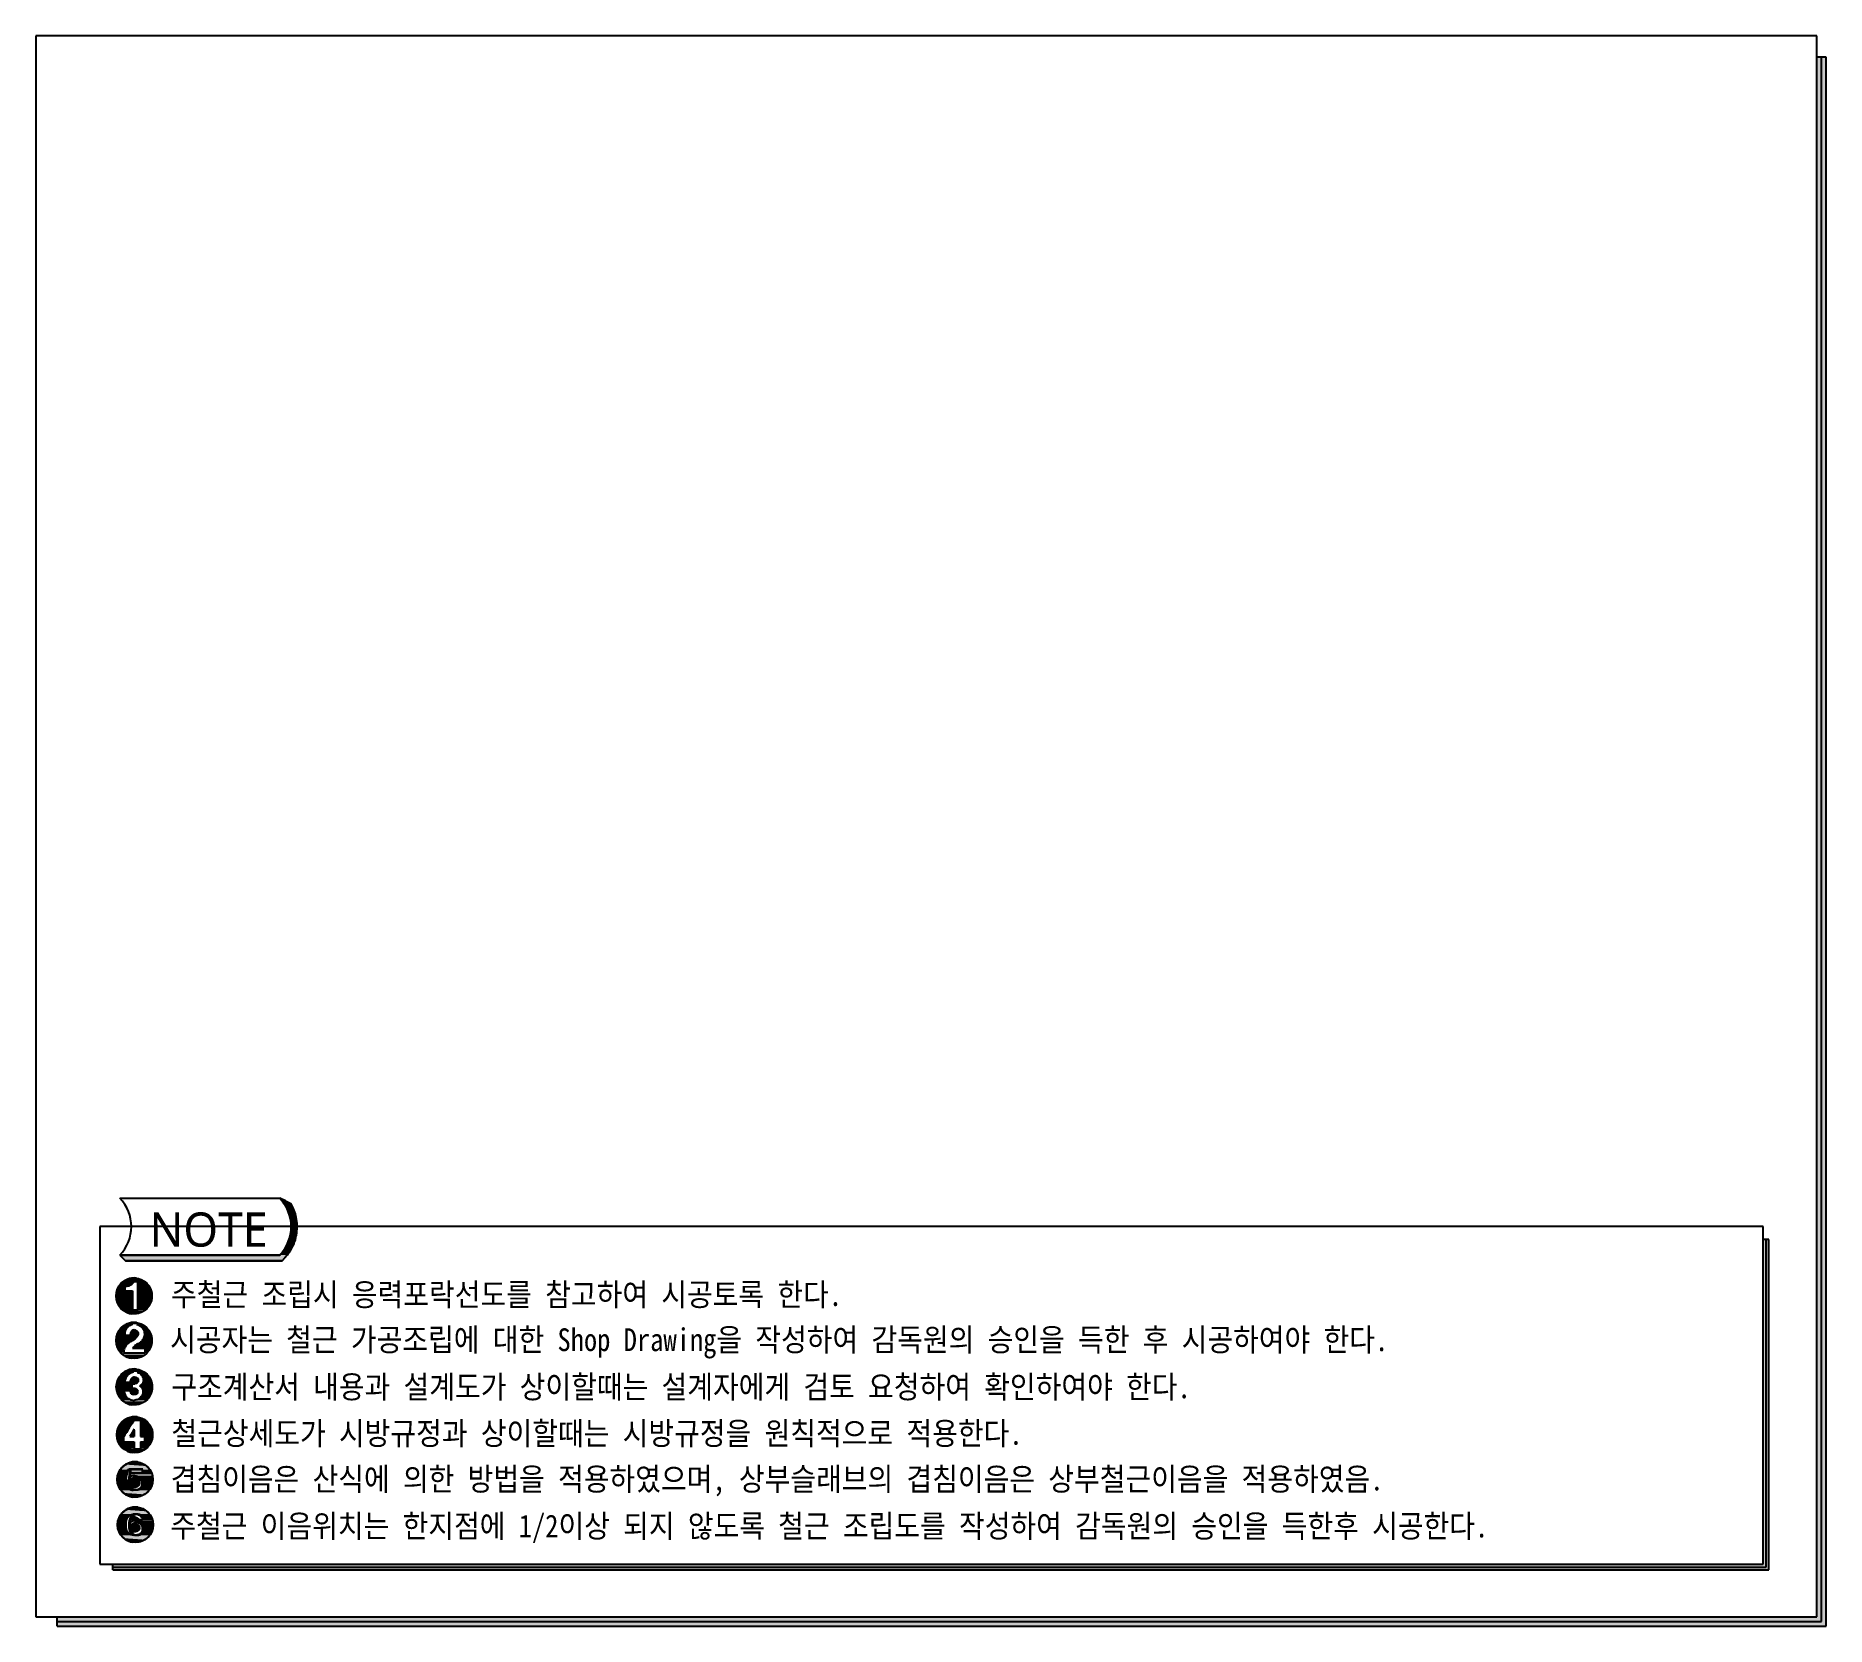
# Model space of a CAD drawing. Extents: x 45695 to 57015, y 5256 to 15308.
import ezdxf
from ezdxf.enums import TextEntityAlignment as Align

# ---------------------------------------------------------------- set-up
doc = ezdxf.new("R2010")
doc.units = 0
doc.header["$MEASUREMENT"] = 0
doc.layers.get('0').update_dxf_attribs({"linetype": 'CONTINUOUS'})
for name, color, linetype in [('DIMENSION', 2, 'CONTINUOUS'), ('HATCH', 9, 'CONTINUOUS'), ('T40', 3, 'CONTINUOUS'), ('TABLE', 7, 'CONTINUOUS')]:
    doc.layers.add(name, color=color, linetype=linetype)
doc.styles.add('SHO', font='seo.shx', dxfattribs={"width": 1.2, "bigfont": 'sho.shx'})
doc.styles.add('견고딕', font='malgun.ttf')
doc.styles.add('돋움체', font='DotumChe.ttf')

msp = doc.modelspace()

# ---------------------------------------------------------------- texts
at = {"layer": 'DIMENSION', "linetype": 'CONTINUOUS', "style": 'SHO', "width": 1.2}
msp.add_text('6', height=144, dxfattribs=at).set_placement((46264.980741, 5824.808902))
at = {"layer": 'T40', "style": '돋움체', "width": 0.9}
for s, p in [('주철근 조립시 응력포락선도를 참고하여 시공토록 한다.', (46549.641438, 7279.860828)), ('시공자는 철근 가공조립에 대한 Shop Drawing을 작성하여 감독원의 승인을 득한 후 시공하여야 한다. ', (46543.742477, 6994.323758)), ('구조계산서 내용과 설계도가 상이할때는 설계자에게 검토 요청하여 확인하여야 한다. ', (46551.431865, 6696.531009)), ('철근상세도가 시방규정과 상이할때는 시방규정을 원칙적으로 적용한다. ', (46552.025675, 6402.252323)), ('겹침이음은 산식에 의한 방법을 적용하였으며, 상부슬래브의 겹침이음은 상부철근이음을 적용하였음.', (46547.546567, 6113.321821)), ('주철근 이음위치는 한지점에 1/2이상 되지 않도록 철근 조립도를 작성하여 감독원의 승인을 득한후 시공한다.', (46545.034897, 5816.716653))]:
    msp.add_text(s, height=144, dxfattribs=at).set_placement(p)
at = {"layer": 'TABLE', "style": '견고딕'}
msp.add_text('NOTE', height=216, dxfattribs=at).set_placement((46786.909635, 7762.633526), align=Align.MIDDLE_CENTER)
at = {"layer": 'TABLE', "color": 2, "style": 'SHO', "width": 1.2}
msp.add_text('5', height=144, dxfattribs=at).set_placement((46262.880094, 6111.137542))

# ---------------------------------------------------------------- linework, layer by layer
for p, q in [((57015.132645, 15173.335325), (56955.132645, 15173.335325)), ((56652.943313, 7700.008749), (56616.943313, 7700.008749)), ((45829.560475, 5255.59351), (45829.560475, 5315.59351))]:
    msp.add_line(p, q)
at = {"layer": 'DIMENSION', "linetype": 'CONTINUOUS'}
for p, q in [((46218.810588, 6226.337542), (46214.39903, 6214.509695)), ((46219.989554, 6229.49847), (46218.810588, 6226.337542)), ((46227.6563, 6243.539066), (46219.989554, 6229.49847)), ((46229.15234, 6245.537542), (46227.6563, 6243.539066)), ((46237.243194, 6256.345658), (46229.15234, 6245.537542)), ((46248.555075, 6267.65754), (46237.243194, 6256.345658)), ((46261.361667, 6277.244434), (46248.555075, 6267.65754)), ((46275.402264, 6284.91118), (46261.361667, 6277.244434)), ((46271.108666, 6226.337542), (46269.081035, 6214.509695)), ((46271.650539, 6229.49847), (46271.108666, 6226.337542)), ((46274.057499, 6243.539066), (46271.650539, 6229.49847)), ((46274.400095, 6245.537542), (46274.057499, 6243.539066)), ((46274.400095, 6245.537542), (46366.560095, 6245.537542)), ((46290.391039, 6290.501704), (46275.402264, 6284.91118)), ((46291.680095, 6226.337542), (46289.314525, 6214.509695)), ((46306.022865, 6293.902199), (46290.391039, 6290.501704)), ((46291.680095, 6226.337542), (46334.880095, 6226.337542)), ((46321.979522, 6295.043442), (46306.022865, 6293.902199)), ((46337.936178, 6293.902199), (46321.979522, 6295.043442)), ((46334.880095, 6226.337542), (46366.560095, 6226.337542)), ((46337.936178, 6293.902199), (46353.568004, 6290.501704)), ((46353.568004, 6290.501704), (46368.556779, 6284.91118)), ((46366.560095, 6245.537542), (46366.560095, 6243.539066)), ((46366.560095, 6243.539066), (46366.560095, 6229.49847)), ((46366.560095, 6229.49847), (46366.560095, 6226.337542)), ((46368.556779, 6284.91118), (46382.597376, 6277.244434)), ((46382.597376, 6277.244434), (46395.403968, 6267.65754)), ((46395.403968, 6267.65754), (46406.715849, 6256.345658)), ((46406.715849, 6256.345658), (46414.806704, 6245.537542)), ((46414.806704, 6245.537542), (46416.302744, 6243.539066)), ((46416.302744, 6243.539066), (46423.96949, 6229.49847)), ((46423.96949, 6229.49847), (46425.148455, 6226.337542)), ((46425.148455, 6226.337542), (46429.560014, 6214.509695)), ((46209.905214, 6183.591267), (46209.857291, 6182.921212)), ((46209.857291, 6182.921212), (46209.89292, 6182.42306)), ((46209.89292, 6182.42306), (46209.962749, 6181.446719)), ((46209.940476, 6184.08429), (46209.905214, 6183.591267)), ((46210.003326, 6184.963052), (46209.940476, 6184.08429)), ((46209.962749, 6181.446719), (46210.047595, 6180.260417)), ((46210.100735, 6186.324997), (46210.003326, 6184.963052)), ((46210.047595, 6180.260417), (46210.100096, 6179.526366)), ((46210.100096, 6179.526366), (46210.185122, 6178.337542)), ((46210.148149, 6186.987931), (46210.100735, 6186.324997)), ((46210.223136, 6188.03639), (46210.148149, 6186.987931)), ((46210.185122, 6178.337542), (46210.298794, 6176.748201)), ((46210.259198, 6188.540604), (46210.223136, 6188.03639)), ((46210.309708, 6189.24682), (46210.259198, 6188.540604)), ((46210.298794, 6176.748201), (46210.338992, 6176.186151)), ((46210.330951, 6189.543841), (46210.309708, 6189.24682)), ((46210.355439, 6189.886221), (46210.330951, 6189.543841)), ((46210.338992, 6176.186151), (46210.555163, 6173.163686)), ((46210.356578, 6189.902142), (46210.355439, 6189.886221)), ((46210.363819, 6190.003392), (46210.356578, 6189.902142)), ((46210.735075, 6195.194235), (46210.363819, 6190.003392)), ((46210.555163, 6173.163686), (46210.594024, 6172.620345)), ((46210.594024, 6172.620345), (46210.820201, 6169.457978)), ((46210.902672, 6197.537542), (46210.735075, 6195.194235)), ((46210.820201, 6169.457978), (46210.871727, 6168.737542)), ((46210.871727, 6168.737542), (46210.998534, 6166.964555)), ((46210.998534, 6198.877869), (46210.902672, 6197.537542)), ((46211.17305, 6199.680105), (46210.998534, 6198.877869)), ((46210.998534, 6166.964555), (46211.173929, 6166.158276)), ((46211.565716, 6201.48516), (46211.17305, 6199.680105)), ((46211.173929, 6166.158276), (46211.270211, 6165.715676)), ((46211.270211, 6165.715676), (46211.750966, 6163.505679)), ((46211.892692, 6202.988246), (46211.565716, 6201.48516)), ((46211.750966, 6163.505679), (46212.095291, 6161.922845)), ((46212.162432, 6204.228221), (46211.892692, 6202.988246)), ((46212.095291, 6161.922845), (46212.331567, 6160.836701)), ((46212.368895, 6205.177319), (46212.162432, 6204.228221)), ((46212.331567, 6160.836701), (46212.913358, 6158.16225)), ((46212.504534, 6205.800839), (46212.368895, 6205.177319)), ((46212.572747, 6206.114408), (46212.504534, 6205.800839)), ((46214.39903, 6214.509695), (46212.572747, 6206.114408)), ((46212.913358, 6158.16225), (46212.921494, 6158.124849)), ((46212.921494, 6158.124849), (46213.492565, 6155.499678)), ((46213.492565, 6155.499678), (46213.742262, 6154.351843)), ((46213.742262, 6154.351843), (46214.058051, 6152.900183)), ((46214.058051, 6152.900183), (46214.39903, 6151.332729)), ((46214.39903, 6151.332729), (46214.670686, 6150.604389)), ((46214.670686, 6150.604389), (46214.76825, 6150.342812)), ((46214.76825, 6150.342812), (46215.0686, 6149.537542)), ((46215.0686, 6149.537542), (46215.675839, 6147.909471)), ((46215.675839, 6147.909471), (46215.976265, 6147.103997)), ((46215.976265, 6147.103997), (46216.031835, 6146.955007)), ((46216.031835, 6146.955007), (46216.554473, 6145.553762)), ((46216.554473, 6145.553762), (46216.82512, 6144.828129)), ((46216.82512, 6144.828129), (46217.368859, 6143.370308)), ((46217.368859, 6143.370308), (46217.370787, 6143.36514)), ((46217.370787, 6143.36514), (46217.579817, 6142.804706)), ((46217.579817, 6142.804706), (46217.635103, 6142.656481)), ((46217.635103, 6142.656481), (46218.139163, 6141.305043)), ((46218.139163, 6141.305043), (46218.371726, 6140.681519)), ((46218.371726, 6140.681519), (46218.649215, 6139.937542)), ((46218.649215, 6139.937542), (46218.832334, 6139.446582)), ((46218.832334, 6139.446582), (46219.669563, 6137.201883)), ((46219.669563, 6137.201883), (46219.882669, 6136.630524)), ((46219.882669, 6136.630524), (46219.989554, 6136.343954)), ((46219.989554, 6136.343954), (46220.04533, 6136.241807)), ((46220.04533, 6136.241807), (46220.914607, 6134.649846)), ((46220.914607, 6134.649846), (46221.277757, 6133.984786)), ((46221.277757, 6133.984786), (46221.350163, 6133.852185)), ((46221.350163, 6133.852185), (46221.829083, 6132.975107)), ((46221.829083, 6132.975107), (46222.012025, 6132.640074)), ((46222.012025, 6132.640074), (46222.194567, 6132.305774)), ((46222.194567, 6132.305774), (46222.980509, 6130.866429)), ((46222.980509, 6130.866429), (46224.249595, 6128.542271)), ((46224.249595, 6128.542271), (46225.671481, 6125.938281)), ((46225.671481, 6125.938281), (46226.81549, 6123.843185)), ((46226.81549, 6123.843185), (46227.6563, 6122.303358)), ((46227.6563, 6122.303358), (46228.112139, 6121.694427)), ((46228.112139, 6121.694427), (46229.306779, 6120.098575)), ((46229.306779, 6120.098575), (46230.552246, 6118.434826)), ((46230.552246, 6118.434826), (46231.462737, 6117.218552)), ((46231.462737, 6117.218552), (46232.303821, 6116.094996)), ((46232.303821, 6116.094996), (46232.842328, 6115.375634)), ((46232.842328, 6115.375634), (46233.270485, 6114.803684)), ((46233.270485, 6114.803684), (46233.454277, 6114.558167)), ((46233.454277, 6114.558167), (46237.243194, 6109.496766)), ((46263.083893, 6179.526366), (46262.880095, 6178.337542)), ((46262.880095, 6178.337542), (46285.920095, 6178.337542)), ((46262.880095, 6149.537542), (46263.537977, 6147.909471)), ((46262.880095, 6149.537542), (46285.920095, 6149.537542)), ((46263.20973, 6180.260417), (46263.083893, 6179.526366)), ((46263.413096, 6181.446719), (46263.20973, 6180.260417)), ((46263.580469, 6182.42306), (46263.413096, 6181.446719)), ((46263.537977, 6147.909471), (46263.863459, 6147.103997)), ((46263.665867, 6182.921212), (46263.580469, 6182.42306)), ((46263.780733, 6183.591267), (46263.665867, 6182.921212)), ((46263.865251, 6184.08429), (46263.780733, 6183.591267)), ((46263.863459, 6147.103997), (46263.923664, 6146.955007)), ((46264.015896, 6184.963052), (46263.865251, 6184.08429)), ((46263.923664, 6146.955007), (46264.489889, 6145.553762)), ((46264.249373, 6186.324997), (46264.015896, 6184.963052)), ((46264.363019, 6186.987931), (46264.249373, 6186.324997)), ((46264.542754, 6188.03639), (46264.363019, 6186.987931)), ((46264.489889, 6145.553762), (46264.783108, 6144.828129)), ((46264.629191, 6188.540604), (46264.542754, 6188.03639)), ((46264.750257, 6189.24682), (46264.629191, 6188.540604)), ((46264.801175, 6189.543841), (46264.750257, 6189.24682)), ((46264.783108, 6144.828129), (46265.372195, 6143.370308)), ((46264.859868, 6189.886221), (46264.801175, 6189.543841)), ((46264.862598, 6189.902142), (46264.859868, 6189.886221)), ((46264.879955, 6190.003392), (46264.862598, 6189.902142)), ((46265.769813, 6195.194235), (46264.879955, 6190.003392)), ((46265.372195, 6143.370308), (46265.374283, 6143.36514)), ((46265.374283, 6143.36514), (46265.600747, 6142.804706)), ((46265.600747, 6142.804706), (46265.692518, 6142.656481)), ((46265.692518, 6142.656481), (46266.529235, 6141.305043)), ((46266.171523, 6197.537542), (46265.769813, 6195.194235)), ((46266.401294, 6198.877869), (46266.171523, 6197.537542)), ((46266.53882, 6199.680105), (46266.401294, 6198.877869)), ((46266.529235, 6141.305043), (46266.915279, 6140.681519)), ((46266.848258, 6201.48516), (46266.53882, 6199.680105)), ((46267.105929, 6202.988246), (46266.848258, 6201.48516)), ((46266.915279, 6140.681519), (46267.375898, 6139.937542)), ((46267.318497, 6204.228221), (46267.105929, 6202.988246)), ((46267.481199, 6205.177319), (46267.318497, 6204.228221)), ((46267.375898, 6139.937542), (46267.679867, 6139.446582)), ((46267.588088, 6205.800839), (46267.481199, 6205.177319)), ((46267.641843, 6206.114408), (46267.588088, 6205.800839)), ((46269.081035, 6214.509695), (46267.641843, 6206.114408)), ((46267.679867, 6139.446582), (46269.069629, 6137.201883)), ((46269.069629, 6137.201883), (46269.423376, 6136.630524)), ((46269.423376, 6136.630524), (46269.673048, 6136.343954)), ((46269.673048, 6136.343954), (46269.762043, 6136.241807)), ((46269.762043, 6136.241807), (46271.149031, 6134.649846)), ((46271.149031, 6134.649846), (46271.728461, 6133.984786)), ((46271.728461, 6133.984786), (46271.843989, 6133.852185)), ((46271.843989, 6133.852185), (46272.608139, 6132.975107)), ((46272.608139, 6132.975107), (46272.900033, 6132.640074)), ((46272.900033, 6132.640074), (46273.191291, 6132.305774)), ((46273.191291, 6132.305774), (46274.445313, 6130.866429)), ((46274.445313, 6130.866429), (46277.201624, 6128.542271)), ((46277.201624, 6128.542271), (46280.289798, 6125.938281)), ((46280.289798, 6125.938281), (46283.666451, 6123.843185)), ((46283.666451, 6123.843185), (46286.14818, 6122.303358)), ((46285.920095, 6197.537542), (46286.18816, 6198.877869)), ((46288.596405, 6198.877869), (46285.920095, 6197.537542)), ((46287.195554, 6179.526366), (46285.920095, 6178.337542)), ((46285.920095, 6149.537542), (46286.852049, 6147.909471)), ((46286.14818, 6122.303358), (46287.12959, 6121.694427)), ((46286.348607, 6199.680105), (46286.18816, 6198.877869)), ((46286.709618, 6201.48516), (46286.348607, 6199.680105)), ((46287.010235, 6202.988246), (46286.709618, 6201.48516)), ((46286.852049, 6147.909471), (46287.313127, 6147.103997)), ((46287.25823, 6204.228221), (46287.010235, 6202.988246)), ((46287.12959, 6121.694427), (46290.732884, 6120.098575)), ((46287.983098, 6180.260417), (46287.195554, 6179.526366)), ((46287.44805, 6205.177319), (46287.25823, 6204.228221)), ((46287.313127, 6147.103997), (46287.42036, 6146.955007)), ((46287.42036, 6146.955007), (46288.428882, 6145.553762)), ((46287.572754, 6205.800839), (46287.44805, 6205.177319)), ((46287.635468, 6206.114408), (46287.572754, 6205.800839)), ((46289.314525, 6214.509695), (46287.635468, 6206.114408)), ((46289.255853, 6181.446719), (46287.983098, 6180.260417)), ((46288.428882, 6145.553762), (46288.951143, 6144.828129)), ((46290.198278, 6199.680105), (46288.596405, 6198.877869)), ((46288.951143, 6144.828129), (46290.241274, 6143.370308)), ((46290.632826, 6182.42306), (46289.255853, 6181.446719)), ((46293.802539, 6201.48516), (46290.198278, 6199.680105)), ((46290.241274, 6143.370308), (46290.245847, 6143.36514)), ((46290.245847, 6143.36514), (46290.741815, 6142.804706)), ((46291.335392, 6182.921212), (46290.632826, 6182.42306)), ((46290.732884, 6120.098575), (46294.489484, 6118.434826)), ((46290.741815, 6142.804706), (46290.87299, 6142.656481)), ((46290.87299, 6142.656481), (46292.326042, 6141.305043)), ((46292.280399, 6183.591267), (46291.335392, 6182.921212)), ((46292.97573, 6184.08429), (46292.280399, 6183.591267)), ((46292.326042, 6141.305043), (46292.996448, 6140.681519)), ((46294.62477, 6184.963052), (46292.97573, 6184.08429)), ((46292.996448, 6140.681519), (46294.063979, 6139.937542)), ((46298.393386, 6202.988246), (46293.802539, 6201.48516)), ((46294.063979, 6139.937542), (46294.768457, 6139.446582)), ((46294.489484, 6118.434826), (46298.649282, 6117.218552)), ((46297.180529, 6186.324997), (46294.62477, 6184.963052)), ((46294.768457, 6139.446582), (46297.989369, 6137.201883)), ((46298.902986, 6186.987931), (46297.180529, 6186.324997)), ((46297.989369, 6137.201883), (46299.226299, 6136.630524)), ((46302.18062, 6204.228221), (46298.393386, 6202.988246)), ((46298.649282, 6117.218552), (46302.491974, 6116.094996)), ((46301.627127, 6188.03639), (46298.902986, 6186.987931)), ((46299.226299, 6136.630524), (46299.846689, 6136.343954)), ((46299.846689, 6136.343954), (46300.067826, 6136.241807)), ((46300.067826, 6136.241807), (46303.514243, 6134.649846)), ((46303.605951, 6188.540604), (46301.627127, 6188.03639)), ((46307.570273, 6205.177319), (46302.18062, 6204.228221)), ((46302.491974, 6116.094996), (46307.080593, 6115.375634)), ((46303.514243, 6134.649846), (46305.949475, 6133.984786)), ((46306.37754, 6189.24682), (46303.605951, 6188.540604)), ((46305.949475, 6133.984786), (46306.435018, 6133.852185)), ((46308.579492, 6189.543841), (46306.37754, 6189.24682)), ((46306.435018, 6133.852185), (46309.646591, 6132.975107)), ((46307.080593, 6115.375634), (46310.728913, 6114.803684)), ((46311.111063, 6205.800839), (46307.570273, 6205.177319)), ((46311.117705, 6189.886221), (46308.579492, 6189.543841)), ((46309.646591, 6132.975107), (46312.81084, 6132.640074)), ((46320.173492, 6206.114408), (46311.111063, 6205.800839)), ((46311.235741, 6189.902142), (46311.117705, 6189.886221)), ((46316.174253, 6190.003392), (46311.235741, 6189.902142)), ((46315.968175, 6132.305774), (46312.81084, 6132.640074)), ((46322.339289, 6132.640074), (46315.968175, 6132.305774)), ((46317.257834, 6189.902142), (46316.174253, 6190.003392)), ((46317.257834, 6189.902142), (46317.428229, 6189.886221)), ((46317.428229, 6189.886221), (46321.092378, 6189.543841)), ((46320.173492, 6206.114408), (46323.178885, 6205.800839)), ((46321.092378, 6189.543841), (46322.502661, 6189.24682)), ((46327.528755, 6115.375634), (46321.664311, 6114.803684)), ((46323.893114, 6132.975107), (46322.339289, 6132.640074)), ((46322.502661, 6189.24682), (46325.855837, 6188.540604)), ((46323.178885, 6205.800839), (46329.155002, 6205.177319)), ((46327.960859, 6133.852185), (46323.893114, 6132.975107)), ((46325.855837, 6188.540604), (46327.354089, 6188.03639)), ((46327.354089, 6188.03639), (46330.469537, 6186.987931)), ((46330.67865, 6116.094996), (46327.528755, 6115.375634)), ((46328.575842, 6133.984786), (46327.960859, 6133.852185)), ((46330.259756, 6134.649846), (46328.575842, 6133.984786)), ((46329.155002, 6205.177319), (46332.953397, 6204.228221)), ((46334.290557, 6136.241807), (46330.259756, 6134.649846)), ((46330.469537, 6186.987931), (46331.859675, 6186.324997)), ((46335.598405, 6117.218552), (46330.67865, 6116.094996)), ((46331.859675, 6186.324997), (46334.715603, 6184.963052)), ((46332.953397, 6204.228221), (46337.915916, 6202.988246)), ((46334.457647, 6136.343954), (46334.290557, 6136.241807)), ((46334.926409, 6136.630524), (46334.457647, 6136.343954)), ((46334.715603, 6184.963052), (46336.085473, 6184.08429)), ((46335.861024, 6137.201883), (46334.926409, 6136.630524)), ((46338.875655, 6118.434826), (46335.598405, 6117.218552)), ((46339.532841, 6139.446582), (46335.861024, 6137.201883)), ((46336.085473, 6184.08429), (46336.854029, 6183.591267)), ((46336.854029, 6183.591267), (46337.898554, 6182.921212)), ((46337.898554, 6182.921212), (46338.675105, 6182.42306)), ((46337.915916, 6202.988246), (46341.579777, 6201.48516)), ((46338.675105, 6182.42306), (46339.830971, 6181.446719)), ((46343.358627, 6120.098575), (46338.875655, 6118.434826)), ((46340.132529, 6139.937542), (46339.532841, 6139.446582)), ((46339.830971, 6181.446719), (46341.235407, 6180.260417)), ((46341.041269, 6140.681519), (46340.132529, 6139.937542)), ((46341.80288, 6141.305043), (46341.041269, 6140.681519)), ((46341.235407, 6180.260417), (46342.104432, 6179.526366)), ((46341.579777, 6201.48516), (46345.979708, 6199.680105)), ((46343.166355, 6142.656481), (46341.80288, 6141.305043)), ((46342.104432, 6179.526366), (46343.171819, 6178.337542)), ((46343.315901, 6142.804706), (46343.166355, 6142.656481)), ((46343.171819, 6178.337542), (46344.598809, 6176.748201)), ((46343.881326, 6143.36514), (46343.315901, 6142.804706)), ((46346.345786, 6121.694427), (46343.358627, 6120.098575)), ((46343.88654, 6143.370308), (46343.881326, 6143.36514)), ((46345.093514, 6144.828129), (46343.88654, 6143.370308)), ((46344.598809, 6176.748201), (46345.103447, 6176.186151)), ((46345.694287, 6145.553762), (46345.093514, 6144.828129)), ((46345.103447, 6176.186151), (46347.113156, 6173.163686)), ((46346.632167, 6146.955007), (46345.694287, 6145.553762)), ((46345.979708, 6199.680105), (46347.316148, 6198.877869)), ((46347.485598, 6122.303358), (46346.345786, 6121.694427)), ((46346.731889, 6147.103997), (46346.632167, 6146.955007)), ((46347.271008, 6147.909471), (46346.731889, 6147.103997)), ((46347.113156, 6173.163686), (46347.474437, 6172.620345)), ((46348.128415, 6149.537542), (46347.271008, 6147.909471)), ((46347.316148, 6198.877869), (46349.548991, 6197.537542)), ((46347.474437, 6172.620345), (46348.945063, 6169.457978)), ((46350.367887, 6123.843185), (46347.485598, 6122.303358)), ((46348.552502, 6150.342812), (46348.128415, 6149.537542)), ((46348.655967, 6150.604389), (46348.552502, 6150.342812)), ((46348.944054, 6151.332729), (46348.655967, 6150.604389)), ((46349.564045, 6152.900183), (46348.944054, 6151.332729)), ((46348.945063, 6169.457978), (46349.280095, 6168.737542)), ((46349.280095, 6168.737542), (46349.830191, 6166.964555)), ((46349.548991, 6197.537542), (46353.452693, 6195.194235)), ((46349.959275, 6154.351843), (46349.564045, 6152.900183)), ((46349.830191, 6166.964555), (46350.080351, 6166.158276)), ((46350.271787, 6155.499678), (46349.959275, 6154.351843)), ((46350.080351, 6166.158276), (46350.164898, 6165.715676)), ((46350.164898, 6165.715676), (46350.587057, 6163.505679)), ((46350.677085, 6158.124849), (46350.271787, 6155.499678)), ((46353.225183, 6125.938281), (46350.367887, 6123.843185)), ((46350.587057, 6163.505679), (46350.705982, 6161.922845)), ((46350.68286, 6158.16225), (46350.677085, 6158.124849)), ((46350.787589, 6160.836701), (46350.68286, 6158.16225)), ((46350.705982, 6161.922845), (46350.787589, 6160.836701)), ((46356.776508, 6128.542271), (46353.225183, 6125.938281)), ((46353.452693, 6195.194235), (46359.615858, 6190.003392)), ((46359.115317, 6130.866429), (46356.776508, 6128.542271)), ((46360.563735, 6132.305774), (46359.115317, 6130.866429)), ((46359.615858, 6190.003392), (46359.736074, 6189.902142)), ((46359.736074, 6189.902142), (46359.754979, 6189.886221)), ((46359.754979, 6189.886221), (46360.044152, 6189.543841)), ((46360.044152, 6189.543841), (46360.295015, 6189.24682)), ((46360.295015, 6189.24682), (46360.891484, 6188.540604)), ((46360.900143, 6132.640074), (46360.563735, 6132.305774)), ((46360.891484, 6188.540604), (46361.317343, 6188.03639)), ((46361.237286, 6132.975107), (46360.900143, 6132.640074)), ((46362.119894, 6133.852185), (46361.237286, 6132.975107)), ((46361.317343, 6188.03639), (46362.202869, 6186.987931)), ((46362.216647, 6133.984786), (46362.119894, 6133.852185)), ((46362.202869, 6186.987931), (46362.762782, 6186.324997)), ((46362.70191, 6134.649846), (46362.216647, 6133.984786)), ((46363.863489, 6136.241807), (46362.70191, 6134.649846)), ((46362.762782, 6186.324997), (46363.913079, 6184.963052)), ((46363.938021, 6136.343954), (46363.863489, 6136.241807)), ((46363.913079, 6184.963052), (46364.655279, 6184.08429)), ((46364.147118, 6136.630524), (46363.938021, 6136.343954)), ((46364.564012, 6137.201883), (46364.147118, 6136.630524)), ((46366.201864, 6139.446582), (46364.564012, 6137.201883)), ((46364.655279, 6184.08429), (46365.071686, 6183.591267)), ((46365.071686, 6183.591267), (46365.497732, 6182.921212)), ((46365.497732, 6182.921212), (46365.814476, 6182.42306)), ((46365.814476, 6182.42306), (46366.435269, 6181.446719)), ((46366.560095, 6139.937542), (46366.201864, 6139.446582)), ((46366.435269, 6181.446719), (46367.189564, 6180.260417)), ((46366.969991, 6140.681519), (46366.560095, 6139.937542)), ((46367.313524, 6141.305043), (46366.969991, 6140.681519)), ((46367.189564, 6180.260417), (46367.566013, 6179.526366)), ((46368.058103, 6142.656481), (46367.313524, 6141.305043)), ((46367.566013, 6179.526366), (46368.175688, 6178.337542)), ((46368.139768, 6142.804706), (46368.058103, 6142.656481)), ((46368.448541, 6143.36514), (46368.139768, 6142.804706)), ((46368.175688, 6178.337542), (46368.990763, 6176.748201)), ((46368.450783, 6143.370308), (46368.448541, 6143.36514)), ((46369.083495, 6144.828129), (46368.450783, 6143.370308)), ((46368.990763, 6176.748201), (46369.214586, 6176.186151)), ((46369.398428, 6145.553762), (46369.083495, 6144.828129)), ((46369.214586, 6176.186151), (46370.41821, 6173.163686)), ((46370.006586, 6146.955007), (46369.398428, 6145.553762)), ((46370.054832, 6147.103997), (46370.006586, 6146.955007)), ((46370.315662, 6147.909471), (46370.054832, 6147.103997)), ((46370.842866, 6149.537542), (46370.315662, 6147.909471)), ((46370.41821, 6173.163686), (46370.575725, 6172.620345)), ((46370.575725, 6172.620345), (46371.492494, 6169.457978)), ((46371.103629, 6150.342812), (46370.842866, 6149.537542)), ((46371.188334, 6150.604389), (46371.103629, 6150.342812)), ((46371.347553, 6151.332729), (46371.188334, 6150.604389)), ((46371.690208, 6152.900183), (46371.347553, 6151.332729)), ((46371.492494, 6169.457978), (46371.626299, 6168.737542)), ((46371.626299, 6168.737542), (46371.955592, 6166.964555)), ((46372.00755, 6154.351843), (46371.690208, 6152.900183)), ((46371.955592, 6166.964555), (46372.10534, 6166.158276)), ((46372.141163, 6155.499678), (46372.00755, 6154.351843)), ((46372.10534, 6166.158276), (46372.187543, 6165.715676)), ((46372.446744, 6158.124849), (46372.141163, 6155.499678)), ((46372.187543, 6165.715676), (46372.37396, 6163.505679)), ((46372.37396, 6163.505679), (46372.507475, 6161.922845)), ((46372.447342, 6158.16225), (46372.446744, 6158.124849)), ((46372.490108, 6160.836701), (46372.447342, 6158.16225)), ((46372.507475, 6161.922845), (46372.490108, 6160.836701)), ((46410.504767, 6114.558167), (46406.715849, 6109.496766)), ((46410.688558, 6114.803684), (46410.504767, 6114.558167)), ((46411.116715, 6115.375634), (46410.688558, 6114.803684)), ((46411.655222, 6116.094996), (46411.116715, 6115.375634)), ((46412.496306, 6117.218552), (46411.655222, 6116.094996)), ((46413.406797, 6118.434826), (46412.496306, 6117.218552)), ((46414.652264, 6120.098575), (46413.406797, 6118.434826)), ((46415.846904, 6121.694427), (46414.652264, 6120.098575)), ((46416.302744, 6122.303358), (46415.846904, 6121.694427)), ((46417.143553, 6123.843185), (46416.302744, 6122.303358)), ((46418.287562, 6125.938281), (46417.143553, 6123.843185)), ((46419.709448, 6128.542271), (46418.287562, 6125.938281)), ((46420.978535, 6130.866429), (46419.709448, 6128.542271)), ((46421.764476, 6132.305774), (46420.978535, 6130.866429)), ((46421.947018, 6132.640074), (46421.764476, 6132.305774)), ((46422.12996, 6132.975107), (46421.947018, 6132.640074)), ((46422.60888, 6133.852185), (46422.12996, 6132.975107)), ((46422.681287, 6133.984786), (46422.60888, 6133.852185)), ((46423.044437, 6134.649846), (46422.681287, 6133.984786)), ((46423.913713, 6136.241807), (46423.044437, 6134.649846)), ((46423.96949, 6136.343954), (46423.913713, 6136.241807)), ((46424.076374, 6136.630524), (46423.96949, 6136.343954)), ((46424.28948, 6137.201883), (46424.076374, 6136.630524)), ((46425.12671, 6139.446582), (46424.28948, 6137.201883)), ((46425.309828, 6139.937542), (46425.12671, 6139.446582)), ((46425.587318, 6140.681519), (46425.309828, 6139.937542)), ((46425.81988, 6141.305043), (46425.587318, 6140.681519)), ((46426.323941, 6142.656481), (46425.81988, 6141.305043)), ((46426.379226, 6142.804706), (46426.323941, 6142.656481)), ((46426.588256, 6143.36514), (46426.379226, 6142.804706)), ((46426.590184, 6143.370308), (46426.588256, 6143.36514)), ((46427.133923, 6144.828129), (46426.590184, 6143.370308)), ((46427.40457, 6145.553762), (46427.133923, 6144.828129)), ((46427.927208, 6146.955007), (46427.40457, 6145.553762)), ((46427.982778, 6147.103997), (46427.927208, 6146.955007)), ((46428.283205, 6147.909471), (46427.982778, 6147.103997)), ((46428.890444, 6149.537542), (46428.283205, 6147.909471)), ((46429.190793, 6150.342812), (46428.890444, 6149.537542)), ((46429.288357, 6150.604389), (46429.190793, 6150.342812)), ((46429.560014, 6151.332729), (46429.288357, 6150.604389)), ((46429.560014, 6214.509695), (46431.386297, 6206.114408)), ((46429.900992, 6152.900183), (46429.560014, 6151.332729)), ((46430.216781, 6154.351843), (46429.900992, 6152.900183)), ((46430.466478, 6155.499678), (46430.216781, 6154.351843)), ((46431.037549, 6158.124849), (46430.466478, 6155.499678)), ((46431.045685, 6158.16225), (46431.037549, 6158.124849)), ((46431.627476, 6160.836701), (46431.045685, 6158.16225)), ((46431.386297, 6206.114408), (46431.454509, 6205.800839)), ((46431.454509, 6205.800839), (46431.590148, 6205.177319)), ((46431.590148, 6205.177319), (46431.796611, 6204.228221)), ((46431.863753, 6161.922845), (46431.627476, 6160.836701)), ((46431.796611, 6204.228221), (46432.066352, 6202.988246)), ((46432.208077, 6163.505679), (46431.863753, 6161.922845)), ((46432.066352, 6202.988246), (46432.393328, 6201.48516)), ((46432.688832, 6165.715676), (46432.208077, 6163.505679)), ((46432.393328, 6201.48516), (46432.785993, 6199.680105)), ((46432.785114, 6166.158276), (46432.688832, 6165.715676)), ((46432.960509, 6166.964555), (46432.785114, 6166.158276)), ((46432.785993, 6199.680105), (46432.960509, 6198.877869)), ((46432.960509, 6198.877869), (46433.056371, 6197.537542)), ((46433.087316, 6168.737542), (46432.960509, 6166.964555)), ((46433.056371, 6197.537542), (46433.223968, 6195.194235)), ((46433.138843, 6169.457978), (46433.087316, 6168.737542)), ((46433.365019, 6172.620345), (46433.138843, 6169.457978)), ((46433.223968, 6195.194235), (46433.595224, 6190.003392)), ((46433.40388, 6173.163686), (46433.365019, 6172.620345)), ((46433.620051, 6176.186151), (46433.40388, 6173.163686)), ((46433.595224, 6190.003392), (46433.602466, 6189.902142)), ((46433.602466, 6189.902142), (46433.603604, 6189.886221)), ((46433.603604, 6189.886221), (46433.628092, 6189.543841)), ((46433.660249, 6176.748201), (46433.620051, 6176.186151)), ((46433.628092, 6189.543841), (46433.649335, 6189.24682)), ((46433.649335, 6189.24682), (46433.699845, 6188.540604)), ((46433.773921, 6178.337542), (46433.660249, 6176.748201)), ((46433.699845, 6188.540604), (46433.735907, 6188.03639)), ((46433.735907, 6188.03639), (46433.810894, 6186.987931)), ((46433.858948, 6179.526366), (46433.773921, 6178.337542)), ((46433.810894, 6186.987931), (46433.858309, 6186.324997)), ((46433.858309, 6186.324997), (46433.955717, 6184.963052)), ((46433.911448, 6180.260417), (46433.858948, 6179.526366)), ((46433.996294, 6181.446719), (46433.911448, 6180.260417)), ((46433.955717, 6184.963052), (46434.018567, 6184.08429)), ((46434.066123, 6182.42306), (46433.996294, 6181.446719)), ((46434.018567, 6184.08429), (46434.053829, 6183.591267)), ((46434.053829, 6183.591267), (46434.101752, 6182.921212)), ((46434.101752, 6182.921212), (46434.066123, 6182.42306)), ((46237.243194, 6109.496766), (46248.555075, 6098.184884)), ((46248.555075, 6098.184884), (46261.361667, 6088.597989)), ((46261.361667, 6088.597989), (46275.402264, 6080.931244)), ((46275.402264, 6080.931244), (46290.391039, 6075.34072)), ((46292.491685, 6004.173064), (46277.502911, 5998.58254)), ((46290.391039, 6075.34072), (46306.022865, 6071.940224)), ((46308.123511, 6007.573559), (46292.491685, 6004.173064)), ((46321.979522, 6070.798982), (46306.022865, 6071.940224)), ((46324.080168, 6008.714802), (46308.123511, 6007.573559)), ((46337.936178, 6071.940224), (46321.979522, 6070.798982)), ((46340.036825, 6007.573559), (46324.080168, 6008.714802)), ((46353.568004, 6075.34072), (46337.936178, 6071.940224)), ((46340.036825, 6007.573559), (46355.66865, 6004.173064)), ((46368.556779, 6080.931244), (46353.568004, 6075.34072)), ((46355.66865, 6004.173064), (46370.657426, 5998.58254)), ((46382.597376, 6088.597989), (46368.556779, 6080.931244)), ((46395.403968, 6098.184884), (46382.597376, 6088.597989)), ((46406.715849, 6109.496766), (46395.403968, 6098.184884)), ((46212.060756, 5898.030156), (46211.957938, 5896.592572)), ((46211.957938, 5896.592572), (46211.980542, 5896.276521)), ((46211.980542, 5896.276521), (46212.116549, 5894.374898)), ((46212.081455, 5898.319559), (46212.060756, 5898.030156)), ((46212.170151, 5899.5597), (46212.081455, 5898.319559)), ((46212.116549, 5894.374898), (46212.143112, 5894.003498)), ((46212.143112, 5894.003498), (46212.266669, 5892.275956)), ((46212.265996, 5900.89979), (46212.170151, 5899.5597)), ((46212.344636, 5901.999321), (46212.265996, 5900.89979)), ((46212.266669, 5892.275956), (46212.424266, 5890.072457)), ((46212.381141, 5902.509731), (46212.344636, 5901.999321)), ((46212.452502, 5903.507487), (46212.381141, 5902.509731)), ((46212.424266, 5890.072457), (46212.466265, 5889.485232)), ((46212.488364, 5904.008902), (46212.452502, 5903.507487)), ((46212.466265, 5889.485232), (46212.516572, 5888.781848)), ((46212.547517, 5904.835956), (46212.488364, 5904.008902)), ((46212.516572, 5888.781848), (46212.593107, 5887.711745)), ((46212.660015, 5906.408902), (46212.547517, 5904.835956)), ((46212.593107, 5887.711745), (46212.766546, 5885.286755)), ((46212.914645, 5909.969084), (46212.660015, 5906.408902)), ((46213.099181, 5912.549229), (46212.914645, 5909.969084)), ((46213.104706, 5912.574629), (46213.099181, 5912.549229)), ((46213.217594, 5913.093564), (46213.104706, 5912.574629)), ((46213.821549, 5915.869905), (46213.217594, 5913.093564)), ((46214.31828, 5918.15334), (46213.821549, 5915.869905)), ((46214.427317, 5918.654571), (46214.31828, 5918.15334)), ((46214.718146, 5919.991493), (46214.427317, 5918.654571)), ((46214.895962, 5920.808902), (46214.718146, 5919.991493)), ((46215.004204, 5921.306481), (46214.895962, 5920.808902)), ((46215.178972, 5922.109876), (46215.004204, 5921.306481)), ((46215.23717, 5922.377406), (46215.178972, 5922.109876)), ((46215.733756, 5924.660178), (46215.23717, 5922.377406)), ((46215.780012, 5924.872815), (46215.733756, 5924.660178)), ((46216.499676, 5928.181055), (46215.780012, 5924.872815)), ((46216.74351, 5928.8348), (46216.499676, 5928.181055)), ((46217.33062, 5930.408902), (46216.74351, 5928.8348)), ((46218.197709, 5932.733656), (46217.33062, 5930.408902)), ((46218.492309, 5933.523512), (46218.197709, 5932.733656)), ((46218.636265, 5933.909471), (46218.492309, 5933.523512)), ((46219.528789, 5936.302421), (46218.636265, 5933.909471)), ((46219.586126, 5936.456146), (46219.528789, 5936.302421)), ((46219.909427, 5937.322952), (46219.586126, 5936.456146)), ((46220.470763, 5938.827951), (46219.909427, 5937.322952)), ((46221.161111, 5940.678844), (46220.470763, 5938.827951)), ((46221.250284, 5940.917927), (46221.161111, 5940.678844)), ((46221.88891, 5942.63015), (46221.250284, 5940.917927)), ((46222.0902, 5943.16983), (46221.88891, 5942.63015)), ((46222.298958, 5943.552141), (46222.0902, 5943.16983)), ((46222.465371, 5943.856904), (46222.298958, 5943.552141)), ((46222.471194, 5943.867568), (46222.465371, 5943.856904)), ((46222.87862, 5944.613712), (46222.471194, 5943.867568)), ((46223.016158, 5944.865595), (46222.87862, 5944.613712)), ((46224.155043, 5946.951307), (46223.016158, 5944.865595)), ((46225.6062, 5949.608902), (46224.155043, 5946.951307)), ((46225.713219, 5949.804893), (46225.6062, 5949.608902)), ((46227.184599, 5952.499526), (46225.713219, 5949.804893)), ((46228.505808, 5954.919138), (46227.184599, 5952.499526)), ((46228.875002, 5955.595267), (46228.505808, 5954.919138)), ((46229.756946, 5957.210426), (46228.875002, 5955.595267)), ((46231.151325, 5959.073099), (46229.756946, 5957.210426)), ((46231.832996, 5959.983705), (46231.151325, 5959.073099)), ((46233.321089, 5961.971564), (46231.832996, 5959.983705)), ((46233.985493, 5962.859105), (46233.321089, 5961.971564)), ((46234.583352, 5963.65775), (46233.985493, 5962.859105)), ((46234.846221, 5964.008902), (46234.583352, 5963.65775)), ((46239.343841, 5970.017018), (46234.846221, 5964.008902)), ((46250.655722, 5981.3289), (46239.343841, 5970.017018)), ((46263.462314, 5990.915794), (46250.655722, 5981.3289)), ((46263.527251, 5906.408902), (46263.368483, 5904.835956)), ((46263.368483, 5904.835956), (46263.368483, 5904.008902)), ((46263.368483, 5904.008902), (46263.368483, 5903.507487)), ((46263.368483, 5903.507487), (46263.368483, 5902.509731)), ((46263.368483, 5902.509731), (46263.368483, 5901.999321)), ((46263.368483, 5901.999321), (46263.368483, 5900.89979)), ((46263.368483, 5900.89979), (46263.368483, 5899.5597)), ((46263.368483, 5899.5597), (46263.368483, 5898.319559)), ((46263.368483, 5898.319559), (46263.368483, 5898.030156)), ((46263.368483, 5898.030156), (46263.368483, 5896.592572)), ((46263.368483, 5896.592572), (46263.368483, 5896.276521)), ((46263.368483, 5896.276521), (46263.368483, 5894.374898)), ((46263.368483, 5894.374898), (46263.368483, 5894.003498)), ((46263.368483, 5894.003498), (46263.368483, 5892.275956)), ((46263.368483, 5892.275956), (46263.368483, 5890.072457)), ((46263.368483, 5890.072457), (46263.368483, 5889.485232)), ((46263.368483, 5889.485232), (46263.368483, 5888.781848)), ((46263.368483, 5888.781848), (46263.476496, 5887.711745)), ((46277.502911, 5998.58254), (46263.462314, 5990.915794)), ((46263.476496, 5887.711745), (46263.721266, 5885.286755)), ((46263.886605, 5909.969084), (46263.527251, 5906.408902)), ((46264.147036, 5912.549229), (46263.886605, 5909.969084)), ((46264.1496, 5912.574629), (46264.147036, 5912.549229)), ((46264.20198, 5913.093564), (46264.1496, 5912.574629)), ((46264.482215, 5915.869905), (46264.20198, 5913.093564)), ((46264.712697, 5918.15334), (46264.482215, 5915.869905)), ((46264.76329, 5918.654571), (46264.712697, 5918.15334)), ((46264.898234, 5919.991493), (46264.76329, 5918.654571)), ((46264.980741, 5920.808902), (46264.898234, 5919.991493)), ((46265.079329, 5921.306481), (46264.980741, 5920.808902)), ((46265.238509, 5922.109876), (46265.079329, 5921.306481)), ((46265.291516, 5922.377406), (46265.238509, 5922.109876)), ((46265.743811, 5924.660178), (46265.291516, 5922.377406)), ((46265.785941, 5924.872815), (46265.743811, 5924.660178)), ((46266.797082, 5928.181055), (46265.785941, 5924.872815)), ((46266.996895, 5928.8348), (46266.797082, 5928.181055)), ((46267.655026, 5930.408902), (46266.996895, 5928.8348)), ((46268.627004, 5932.733656), (46267.655026, 5930.408902)), ((46269.051448, 5933.523512), (46268.627004, 5932.733656)), ((46269.258851, 5933.909471), (46269.051448, 5933.523512)), ((46270.544748, 5936.302421), (46269.258851, 5933.909471)), ((46270.627355, 5936.456146), (46270.544748, 5936.302421)), ((46271.266125, 5937.322952), (46270.627355, 5936.456146)), ((46272.375197, 5938.827951), (46271.266125, 5937.322952)), ((46273.739165, 5940.678844), (46272.375197, 5938.827951)), ((46273.91535, 5940.917927), (46273.739165, 5940.678844)), ((46275.177129, 5942.63015), (46273.91535, 5940.917927)), ((46275.574833, 5943.16983), (46275.177129, 5942.63015)), ((46275.856567, 5943.552141), (46275.574833, 5943.16983)), ((46276.178812, 5943.856904), (46275.856567, 5943.552141)), ((46276.190087, 5943.867568), (46276.178812, 5943.856904)), ((46276.979029, 5944.613712), (46276.190087, 5943.867568)), ((46277.24536, 5944.865595), (46276.979029, 5944.613712)), ((46279.450708, 5946.951307), (46277.24536, 5944.865595)), ((46282.260741, 5949.608902), (46279.450708, 5946.951307)), ((46282.54938, 5949.804893), (46282.260741, 5949.608902)), ((46286.517812, 5952.499526), (46282.54938, 5949.804893)), ((46290.081216, 5954.919138), (46286.517812, 5952.499526)), ((46288.020741, 5906.408902), (46288.21095, 5909.969084)), ((46291.507111, 5909.969084), (46288.020741, 5906.408902)), ((46288.348799, 5912.549229), (46288.21095, 5909.969084)), ((46288.350156, 5912.574629), (46288.348799, 5912.549229)), ((46288.442043, 5913.093564), (46288.350156, 5912.574629)), ((46288.933647, 5915.869905), (46288.442043, 5913.093564)), ((46289.337973, 5918.15334), (46288.933647, 5915.869905)), ((46289.426726, 5918.654571), (46289.337973, 5918.15334)), ((46290.432237, 5887.711745), (46289.39009, 5885.286755)), ((46289.834164, 5919.991493), (46289.426726, 5918.654571)), ((46290.083277, 5920.808902), (46289.834164, 5919.991493)), ((46291.076963, 5955.595267), (46290.081216, 5954.919138)), ((46290.234918, 5921.306481), (46290.083277, 5920.808902)), ((46290.47976, 5922.109876), (46290.234918, 5921.306481)), ((46291.040208, 5888.781848), (46290.432237, 5887.711745)), ((46290.561292, 5922.377406), (46290.47976, 5922.109876)), ((46291.256987, 5924.660178), (46290.561292, 5922.377406)), ((46291.439831, 5889.485232), (46291.040208, 5888.781848)), ((46294.651093, 5957.210426), (46291.076963, 5955.595267)), ((46291.350337, 5924.872815), (46291.256987, 5924.660178)), ((46292.802691, 5928.181055), (46291.350337, 5924.872815)), ((46291.773458, 5890.072457), (46291.439831, 5889.485232)), ((46294.712523, 5912.549229), (46291.507111, 5909.969084)), ((46293.359784, 5892.275956), (46291.773458, 5890.072457)), ((46293.089693, 5928.8348), (46292.802691, 5928.181055)), ((46293.780741, 5930.408902), (46293.089693, 5928.8348)), ((46294.898668, 5894.003498), (46293.359784, 5892.275956)), ((46295.183173, 5932.733656), (46293.780741, 5930.408902)), ((46298.772936, 5959.073099), (46294.651093, 5957.210426)), ((46294.744078, 5912.574629), (46294.712523, 5912.549229)), ((46295.388772, 5913.093564), (46294.744078, 5912.574629)), ((46295.22951, 5894.374898), (46294.898668, 5894.003498)), ((46295.659662, 5933.523512), (46295.183173, 5932.733656)), ((46297.299598, 5896.276521), (46295.22951, 5894.374898)), ((46299.772151, 5915.869905), (46295.388772, 5913.093564)), ((46295.985645, 5933.909471), (46295.659662, 5933.523512)), ((46298.006745, 5936.302421), (46295.985645, 5933.909471)), ((46297.718392, 5896.592572), (46297.299598, 5896.276521)), ((46299.623309, 5898.030156), (46297.718392, 5896.592572)), ((46298.182335, 5936.456146), (46298.006745, 5936.302421)), ((46299.172434, 5937.322952), (46298.182335, 5936.456146)), ((46300.787985, 5959.983705), (46298.772936, 5959.073099)), ((46300.891502, 5938.827951), (46299.172434, 5937.322952)), ((46300.091972, 5898.319559), (46299.623309, 5898.030156)), ((46304.431335, 5918.15334), (46299.772151, 5915.869905)), ((46302.100276, 5899.5597), (46300.091972, 5898.319559)), ((46308.210842, 5961.971564), (46300.787985, 5959.983705)), ((46303.738158, 5940.678844), (46300.891502, 5938.827951)), ((46304.785227, 5900.89979), (46302.100276, 5899.5597)), ((46304.105865, 5940.917927), (46303.738158, 5940.678844)), ((46307.732864, 5942.63015), (46304.105865, 5940.917927)), ((46305.80184, 5918.654571), (46304.431335, 5918.15334)), ((46307.57733, 5901.999321), (46304.785227, 5900.89979)), ((46309.457363, 5919.991493), (46305.80184, 5918.654571)), ((46309.600559, 5902.509731), (46307.57733, 5901.999321)), ((46309.412772, 5943.16983), (46307.732864, 5942.63015)), ((46311.525001, 5962.859105), (46308.210842, 5961.971564)), ((46310.602825, 5943.552141), (46309.412772, 5943.16983)), ((46312.681985, 5920.808902), (46309.457363, 5919.991493)), ((46313.555596, 5903.507487), (46309.600559, 5902.509731)), ((46311.551489, 5943.856904), (46310.602825, 5943.552141)), ((46319.204277, 5963.65775), (46311.525001, 5962.859105)), ((46311.608462, 5943.867568), (46311.551489, 5943.856904)), ((46315.594866, 5944.613712), (46311.608462, 5943.867568)), ((46314.644903, 5921.306481), (46312.681985, 5920.808902)), ((46319.700741, 5904.008902), (46313.555596, 5903.507487)), ((46320.026292, 5922.109876), (46314.644903, 5921.306481)), ((46319.700741, 5944.865595), (46315.594866, 5944.613712)), ((46322.580741, 5964.008902), (46319.204277, 5963.65775)), ((46323.806616, 5944.613712), (46319.700741, 5944.865595)), ((46325.845886, 5903.507487), (46319.700741, 5904.008902)), ((46325.460741, 5922.377406), (46320.026292, 5922.109876)), ((46322.580741, 5964.008902), (46330.973572, 5963.65775)), ((46323.806616, 5944.613712), (46327.79302, 5943.867568)), ((46325.460741, 5922.377406), (46330.895189, 5922.109876)), ((46325.845886, 5903.507487), (46329.800923, 5902.509731)), ((46327.79302, 5943.867568), (46327.849993, 5943.856904)), ((46327.849993, 5943.856904), (46328.798657, 5943.552141)), ((46328.798657, 5943.552141), (46329.98871, 5943.16983)), ((46329.800923, 5902.509731), (46331.824152, 5901.999321)), ((46329.98871, 5943.16983), (46331.668618, 5942.63015)), ((46330.895189, 5922.109876), (46336.27658, 5921.306481)), ((46330.973572, 5963.65775), (46334.871251, 5962.859105)), ((46331.668618, 5942.63015), (46335.295617, 5940.917927)), ((46331.824152, 5901.999321), (46334.616255, 5900.89979)), ((46334.616255, 5900.89979), (46337.301206, 5899.5597)), ((46334.871251, 5962.859105), (46339.20277, 5961.971564)), ((46335.295617, 5940.917927), (46335.663324, 5940.678844)), ((46335.663324, 5940.678844), (46338.50998, 5938.827951)), ((46336.27658, 5921.306481), (46338.239497, 5920.808902)), ((46337.301206, 5899.5597), (46339.309511, 5898.319559)), ((46338.239497, 5920.808902), (46341.46412, 5919.991493)), ((46338.50998, 5938.827951), (46340.229048, 5937.322952)), ((46339.20277, 5961.971564), (46344.388954, 5959.983705)), ((46339.309511, 5898.319559), (46339.778173, 5898.030156)), ((46339.778173, 5898.030156), (46341.68309, 5896.592572)), ((46340.229048, 5937.322952), (46341.219147, 5936.456146)), ((46341.219147, 5936.456146), (46341.394737, 5936.302421)), ((46341.394737, 5936.302421), (46343.415837, 5933.909471)), ((46341.46412, 5919.991493), (46345.119642, 5918.654571)), ((46341.68309, 5896.592572), (46342.101884, 5896.276521)), ((46342.101884, 5896.276521), (46344.171972, 5894.374898)), ((46343.415837, 5933.909471), (46343.74182, 5933.523512)), ((46343.74182, 5933.523512), (46344.218309, 5932.733656)), ((46344.171972, 5894.374898), (46344.502814, 5894.003498)), ((46344.218309, 5932.733656), (46345.620741, 5930.408902)), ((46344.388954, 5959.983705), (46346.764661, 5959.073099)), ((46344.502814, 5894.003498), (46346.041698, 5892.275956)), ((46345.119642, 5918.654571), (46346.490147, 5918.15334)), ((46345.620741, 5930.408902), (46368.660741, 5930.408902)), ((46346.041698, 5892.275956), (46347.628024, 5890.072457)), ((46346.490147, 5918.15334), (46351.149332, 5915.869905)), ((46346.764661, 5959.073099), (46349.881922, 5957.210426)), ((46347.628024, 5890.072457), (46347.961652, 5889.485232)), ((46347.961652, 5889.485232), (46348.361274, 5888.781848)), ((46348.361274, 5888.781848), (46348.969245, 5887.711745)), ((46348.969245, 5887.711745), (46350.011392, 5885.286755)), ((46349.881922, 5957.210426), (46352.584959, 5955.595267)), ((46351.149332, 5915.869905), (46355.53271, 5913.093564)), ((46352.584959, 5955.595267), (46353.716489, 5954.919138)), ((46353.716489, 5954.919138), (46356.734037, 5952.499526)), ((46355.53271, 5913.093564), (46356.177404, 5912.574629)), ((46356.177404, 5912.574629), (46356.208959, 5912.549229)), ((46356.208959, 5912.549229), (46359.414371, 5909.969084)), ((46356.734037, 5952.499526), (46359.508757, 5949.804893)), ((46359.414371, 5909.969084), (46362.900741, 5906.408902)), ((46359.508757, 5949.804893), (46359.674436, 5949.608902)), ((46359.674436, 5949.608902), (46361.921014, 5946.951307)), ((46361.921014, 5946.951307), (46363.348193, 5944.865595)), ((46362.900741, 5906.408902), (46364.122587, 5904.835956)), ((46363.348193, 5944.865595), (46363.520548, 5944.613712)), ((46363.520548, 5944.613712), (46364.031108, 5943.867568)), ((46364.031108, 5943.867568), (46364.036864, 5943.856904)), ((46364.036864, 5943.856904), (46364.201366, 5943.552141)), ((46364.122587, 5904.835956), (46364.765033, 5904.008902)), ((46364.201366, 5943.552141), (46364.407726, 5943.16983)), ((46364.407726, 5943.16983), (46364.699029, 5942.63015)), ((46364.699029, 5942.63015), (46365.623235, 5940.917927)), ((46364.765033, 5904.008902), (46365.154526, 5903.507487)), ((46365.154526, 5903.507487), (46365.929571, 5902.509731)), ((46365.623235, 5940.917927), (46365.752285, 5940.678844)), ((46365.752285, 5940.678844), (46366.506176, 5938.827951)), ((46365.929571, 5902.509731), (46366.247678, 5901.999321)), ((46366.247678, 5901.999321), (46366.932947, 5900.89979)), ((46366.506176, 5938.827951), (46367.119181, 5937.322952)), ((46366.932947, 5900.89979), (46367.768142, 5899.5597)), ((46367.119181, 5937.322952), (46367.364503, 5936.456146)), ((46367.364503, 5936.456146), (46367.40801, 5936.302421)), ((46367.40801, 5936.302421), (46368.08526, 5933.909471)), ((46367.768142, 5899.5597), (46368.541044, 5898.319559)), ((46368.08526, 5933.909471), (46368.14871, 5933.523512)), ((46368.14871, 5933.523512), (46368.27856, 5932.733656)), ((46368.27856, 5932.733656), (46368.660741, 5930.408902)), ((46368.541044, 5898.319559), (46368.68115, 5898.030156)), ((46368.68115, 5898.030156), (46369.377117, 5896.592572)), ((46369.377117, 5896.592572), (46369.530124, 5896.276521)), ((46369.530124, 5896.276521), (46370.450741, 5894.374898)), ((46370.450741, 5894.374898), (46370.630544, 5894.003498)), ((46370.630544, 5894.003498), (46371.244643, 5892.275956)), ((46370.657426, 5998.58254), (46384.698022, 5990.915794)), ((46371.244643, 5892.275956), (46372.027934, 5890.072457)), ((46372.027934, 5890.072457), (46372.236679, 5889.485232)), ((46372.236679, 5889.485232), (46372.401088, 5888.781848)), ((46372.401088, 5888.781848), (46372.651215, 5887.711745)), ((46372.651215, 5887.711745), (46373.218034, 5885.286755)), ((46384.698022, 5990.915794), (46397.504614, 5981.3289)), ((46397.504614, 5981.3289), (46408.816496, 5970.017018)), ((46408.816496, 5970.017018), (46413.314115, 5964.008902)), ((46413.314115, 5964.008902), (46413.576984, 5963.65775)), ((46413.576984, 5963.65775), (46414.174842, 5962.859105)), ((46414.174842, 5962.859105), (46414.839247, 5961.971564)), ((46414.839247, 5961.971564), (46416.32734, 5959.983705)), ((46416.32734, 5959.983705), (46417.009011, 5959.073099)), ((46417.009011, 5959.073099), (46418.40339, 5957.210426)), ((46418.40339, 5957.210426), (46419.285334, 5955.595267)), ((46419.285334, 5955.595267), (46419.654528, 5954.919138)), ((46419.654528, 5954.919138), (46420.975736, 5952.499526)), ((46420.975736, 5952.499526), (46422.447117, 5949.804893)), ((46422.447117, 5949.804893), (46422.554136, 5949.608902)), ((46422.554136, 5949.608902), (46424.005293, 5946.951307)), ((46424.005293, 5946.951307), (46425.144178, 5944.865595)), ((46425.144178, 5944.865595), (46425.281717, 5944.613712)), ((46425.281717, 5944.613712), (46425.689142, 5943.867568)), ((46425.689142, 5943.867568), (46425.694965, 5943.856904)), ((46425.694965, 5943.856904), (46425.861378, 5943.552141)), ((46425.861378, 5943.552141), (46426.070136, 5943.16983)), ((46426.070136, 5943.16983), (46426.271426, 5942.63015)), ((46426.271426, 5942.63015), (46426.910052, 5940.917927)), ((46426.910052, 5940.917927), (46426.999226, 5940.678844)), ((46426.999226, 5940.678844), (46427.689573, 5938.827951)), ((46427.689573, 5938.827951), (46428.250909, 5937.322952)), ((46428.250909, 5937.322952), (46428.574211, 5936.456146)), ((46428.574211, 5936.456146), (46428.631547, 5936.302421)), ((46428.631547, 5936.302421), (46429.524071, 5933.909471)), ((46429.524071, 5933.909471), (46429.668027, 5933.523512)), ((46429.668027, 5933.523512), (46429.962627, 5932.733656)), ((46429.962627, 5932.733656), (46430.829716, 5930.408902)), ((46430.829716, 5930.408902), (46431.416826, 5928.8348)), ((46431.416826, 5928.8348), (46431.66066, 5928.181055)), ((46431.66066, 5928.181055), (46432.380324, 5924.872815)), ((46432.380324, 5924.872815), (46432.42658, 5924.660178)), ((46432.42658, 5924.660178), (46432.923167, 5922.377406)), ((46432.923167, 5922.377406), (46432.981364, 5922.109876)), ((46432.981364, 5922.109876), (46433.156132, 5921.306481)), ((46433.156132, 5921.306481), (46433.264374, 5920.808902)), ((46433.264374, 5920.808902), (46433.44219, 5919.991493)), ((46433.44219, 5919.991493), (46433.73302, 5918.654571)), ((46433.73302, 5918.654571), (46433.842056, 5918.15334)), ((46433.842056, 5918.15334), (46434.338787, 5915.869905)), ((46434.338787, 5915.869905), (46434.942743, 5913.093564)), ((46434.942743, 5913.093564), (46435.05563, 5912.574629)), ((46435.05563, 5912.574629), (46435.061156, 5912.549229)), ((46435.061156, 5912.549229), (46435.245691, 5909.969084)), ((46435.245691, 5909.969084), (46435.500321, 5906.408902)), ((46435.567229, 5887.711745), (46435.39379, 5885.286755)), ((46435.500321, 5906.408902), (46435.61282, 5904.835956)), ((46435.643765, 5888.781848), (46435.567229, 5887.711745)), ((46435.61282, 5904.835956), (46435.671972, 5904.008902)), ((46435.694072, 5889.485232), (46435.643765, 5888.781848)), ((46435.671972, 5904.008902), (46435.707834, 5903.507487)), ((46435.73607, 5890.072457), (46435.694072, 5889.485232)), ((46435.707834, 5903.507487), (46435.779195, 5902.509731)), ((46435.893668, 5892.275956), (46435.73607, 5890.072457)), ((46435.779195, 5902.509731), (46435.8157, 5901.999321)), ((46435.8157, 5901.999321), (46435.89434, 5900.89979)), ((46436.017224, 5894.003498), (46435.893668, 5892.275956)), ((46435.89434, 5900.89979), (46435.990185, 5899.5597)), ((46435.990185, 5899.5597), (46436.078882, 5898.319559)), ((46436.043787, 5894.374898), (46436.017224, 5894.003498)), ((46436.179794, 5896.276521), (46436.043787, 5894.374898)), ((46436.078882, 5898.319559), (46436.09958, 5898.030156)), ((46436.09958, 5898.030156), (46436.202398, 5896.592572)), ((46436.202398, 5896.592572), (46436.179794, 5896.276521)), ((46212.766546, 5885.286755), (46212.794062, 5884.902032)), ((46212.794062, 5884.902032), (46212.947314, 5882.759286)), ((46212.947314, 5882.759286), (46213.099181, 5880.635915)), ((46213.099181, 5880.635915), (46213.188135, 5880.226998)), ((46213.188135, 5880.226998), (46213.193581, 5880.201961)), ((46213.193581, 5880.201961), (46213.757667, 5877.608902)), ((46213.757667, 5877.608902), (46214.207892, 5875.539249)), ((46214.207892, 5875.539249), (46214.321753, 5875.015842)), ((46214.321753, 5875.015842), (46214.801843, 5872.808902)), ((46214.801843, 5872.808902), (46214.878064, 5872.458517)), ((46214.878064, 5872.458517), (46215.221158, 5870.881343)), ((46215.221158, 5870.881343), (46215.427881, 5869.931049)), ((46215.427881, 5869.931049), (46215.868288, 5867.906532)), ((46215.868288, 5867.906532), (46215.955406, 5867.506059)), ((46215.955406, 5867.506059), (46216.226303, 5866.260768)), ((46216.226303, 5866.260768), (46216.468947, 5865.145346)), ((46216.468947, 5865.145346), (46216.499676, 5865.004089)), ((46216.499676, 5865.004089), (46217.188503, 5863.157273)), ((46217.188503, 5863.157273), (46217.268852, 5862.941847)), ((46217.268852, 5862.941847), (46217.699243, 5861.787925)), ((46217.699243, 5861.787925), (46218.051717, 5860.842905)), ((46218.051717, 5860.842905), (46218.760986, 5858.941283)), ((46218.760986, 5858.941283), (46218.923374, 5858.505903)), ((46218.923374, 5858.505903), (46219.332734, 5857.408368)), ((46219.332734, 5857.408368), (46219.415058, 5857.187647)), ((46219.415058, 5857.187647), (46219.985548, 5855.658104)), ((46219.985548, 5855.658104), (46220.485376, 5854.318014)), ((46220.485376, 5854.318014), (46220.559553, 5854.119138)), ((46220.559553, 5854.119138), (46220.873565, 5853.277239)), ((46220.873565, 5853.277239), (46220.89548, 5853.218482)), ((46220.89548, 5853.218482), (46221.457997, 5851.710317)), ((46221.457997, 5851.710317), (46221.645015, 5851.208902)), ((46221.645015, 5851.208902), (46222.0902, 5850.015314)), ((46222.0902, 5850.015314), (46222.15197, 5849.90219)), ((46222.15197, 5849.90219), (46222.477916, 5849.305266)), ((46222.477916, 5849.305266), (46224.26369, 5846.034866)), ((46224.26369, 5846.034866), (46224.469146, 5845.6586)), ((46224.469146, 5845.6586), (46226.238825, 5842.417674)), ((46226.238825, 5842.417674), (46226.333451, 5842.244379)), ((46226.333451, 5842.244379), (46227.990948, 5839.208902)), ((46227.990948, 5839.208902), (46229.756946, 5835.974718)), ((46229.756946, 5835.974718), (46230.231702, 5835.340517)), ((46230.231702, 5835.340517), (46232.308993, 5832.565581)), ((46232.308993, 5832.565581), (46233.598249, 5830.843337)), ((46233.598249, 5830.843337), (46234.027205, 5830.270319)), ((46234.027205, 5830.270319), (46239.343841, 5823.168126)), ((46239.343841, 5823.168126), (46250.655722, 5811.856244)), ((46250.655722, 5811.856244), (46263.462314, 5802.269349)), ((46263.462314, 5802.269349), (46277.502911, 5794.602604)), ((46263.721266, 5885.286755), (46263.760099, 5884.902032)), ((46263.760099, 5884.902032), (46263.976381, 5882.759286)), ((46263.976381, 5882.759286), (46264.190708, 5880.635915)), ((46264.190708, 5880.635915), (46264.231982, 5880.226998)), ((46264.231982, 5880.226998), (46264.234509, 5880.201961)), ((46264.234509, 5880.201961), (46264.496244, 5877.608902)), ((46264.496244, 5877.608902), (46264.705148, 5875.539249)), ((46264.705148, 5875.539249), (46264.757979, 5875.015842)), ((46264.757979, 5875.015842), (46264.980741, 5872.808902)), ((46264.980741, 5872.808902), (46265.056917, 5872.458517)), ((46265.056917, 5872.458517), (46265.399807, 5870.881343)), ((46265.399807, 5870.881343), (46265.606409, 5869.931049)), ((46265.606409, 5869.931049), (46266.046554, 5867.906532)), ((46266.046554, 5867.906532), (46266.18288, 5867.506059)), ((46266.18288, 5867.506059), (46266.606791, 5866.260768)), ((46266.606791, 5866.260768), (46266.986492, 5865.145346)), ((46266.986492, 5865.145346), (46267.034577, 5865.004089)), ((46267.034577, 5865.004089), (46267.663253, 5863.157273)), ((46267.663253, 5863.157273), (46267.76463, 5862.941847)), ((46267.76463, 5862.941847), (46268.307659, 5861.787925)), ((46268.307659, 5861.787925), (46268.752379, 5860.842905)), ((46268.752379, 5860.842905), (46269.647271, 5858.941283)), ((46269.647271, 5858.941283), (46269.852158, 5858.505903)), ((46269.852158, 5858.505903), (46270.522693, 5857.408368)), ((46270.522693, 5857.408368), (46270.657542, 5857.187647)), ((46270.657542, 5857.187647), (46271.592011, 5855.658104)), ((46271.592011, 5855.658104), (46272.410735, 5854.318014)), ((46272.410735, 5854.318014), (46272.532237, 5854.119138)), ((46272.532237, 5854.119138), (46273.177175, 5853.277239)), ((46273.177175, 5853.277239), (46273.222186, 5853.218482)), ((46273.222186, 5853.218482), (46274.377519, 5851.710317)), ((46274.377519, 5851.710317), (46274.761629, 5851.208902)), ((46274.761629, 5851.208902), (46275.675979, 5850.015314)), ((46275.675979, 5850.015314), (46275.762638, 5849.90219)), ((46275.762638, 5849.90219), (46276.324735, 5849.305266)), ((46276.324735, 5849.305266), (46279.404332, 5846.034866)), ((46277.502911, 5794.602604), (46292.491685, 5789.01208)), ((46279.404332, 5846.034866), (46279.835649, 5845.6586)), ((46279.835649, 5845.6586), (46283.550761, 5842.417674)), ((46283.550761, 5842.417674), (46283.792169, 5842.244379)), ((46283.792169, 5842.244379), (46288.020741, 5839.208902)), ((46288.173928, 5880.201961), (46288.020741, 5877.608902)), ((46288.020741, 5877.608902), (46288.143007, 5875.539249)), ((46288.020741, 5839.208902), (46294.070027, 5835.974718)), ((46288.143007, 5875.539249), (46288.173928, 5875.015842)), ((46288.178388, 5880.226998), (46288.173928, 5880.201961)), ((46288.173928, 5875.015842), (46288.56705, 5872.808902)), ((46288.251228, 5880.635915), (46288.178388, 5880.226998)), ((46288.629464, 5882.759286), (46288.251228, 5880.635915)), ((46288.56705, 5872.808902), (46288.629464, 5872.458517)), ((46289.27431, 5884.902032), (46288.629464, 5882.759286)), ((46288.629464, 5872.458517), (46289.104105, 5870.881343)), ((46289.104105, 5870.881343), (46289.39009, 5869.931049)), ((46289.39009, 5885.286755), (46289.27431, 5884.902032)), ((46289.39009, 5869.931049), (46290.260133, 5867.906532)), ((46290.260133, 5867.906532), (46290.432237, 5867.506059)), ((46290.432237, 5867.506059), (46291.13974, 5866.260768)), ((46291.13974, 5866.260768), (46291.773458, 5865.145346)), ((46291.773458, 5865.145346), (46291.875151, 5865.004089)), ((46291.875151, 5865.004089), (46293.204696, 5863.157273)), ((46292.491685, 5789.01208), (46308.123511, 5785.611584)), ((46293.204696, 5863.157273), (46293.359784, 5862.941847)), ((46293.359784, 5862.941847), (46294.387692, 5861.787925)), ((46294.070027, 5835.974718), (46295.256249, 5835.340517)), ((46294.387692, 5861.787925), (46295.22951, 5860.842905)), ((46295.22951, 5860.842905), (46297.299598, 5858.941283)), ((46295.256249, 5835.340517), (46302.977435, 5832.565581)), ((46297.299598, 5858.941283), (46297.876511, 5858.505903)), ((46297.876511, 5858.505903), (46299.330836, 5857.408368)), ((46299.330836, 5857.408368), (46299.623309, 5857.187647)), ((46299.623309, 5857.187647), (46302.100276, 5855.658104)), ((46302.100276, 5855.658104), (46304.785227, 5854.318014)), ((46302.977435, 5832.565581), (46311.260223, 5830.843337)), ((46304.785227, 5854.318014), (46305.290243, 5854.119138)), ((46305.290243, 5854.119138), (46307.428124, 5853.277239)), ((46307.428124, 5853.277239), (46307.57733, 5853.218482)), ((46307.57733, 5853.218482), (46313.555596, 5851.710317)), ((46324.080168, 5784.470342), (46308.123511, 5785.611584)), ((46319.700741, 5851.208902), (46313.555596, 5851.710317)), ((46325.845886, 5851.710317), (46319.700741, 5851.208902)), ((46340.036825, 5785.611584), (46324.080168, 5784.470342)), ((46331.824152, 5853.218482), (46325.845886, 5851.710317)), ((46336.424048, 5832.565581), (46328.141259, 5830.843337)), ((46331.973358, 5853.277239), (46331.824152, 5853.218482)), ((46334.111239, 5854.119138), (46331.973358, 5853.277239)), ((46334.616255, 5854.318014), (46334.111239, 5854.119138)), ((46337.301206, 5855.658104), (46334.616255, 5854.318014)), ((46344.145233, 5835.340517), (46336.424048, 5832.565581)), ((46339.778173, 5857.187647), (46337.301206, 5855.658104)), ((46340.070647, 5857.408368), (46339.778173, 5857.187647)), ((46355.66865, 5789.01208), (46340.036825, 5785.611584)), ((46341.524971, 5858.505903), (46340.070647, 5857.408368)), ((46342.101884, 5858.941283), (46341.524971, 5858.505903)), ((46344.171972, 5860.842905), (46342.101884, 5858.941283)), ((46345.331455, 5835.974718), (46344.145233, 5835.340517)), ((46345.01379, 5861.787925), (46344.171972, 5860.842905)), ((46346.041698, 5862.941847), (46345.01379, 5861.787925)), ((46351.380741, 5839.208902), (46345.331455, 5835.974718)), ((46346.196785, 5863.157273), (46346.041698, 5862.941847)), ((46347.526331, 5865.004089), (46346.196785, 5863.157273)), ((46347.628024, 5865.145346), (46347.526331, 5865.004089)), ((46348.261742, 5866.260768), (46347.628024, 5865.145346)), ((46348.969245, 5867.506059), (46348.261742, 5866.260768)), ((46349.141349, 5867.906532), (46348.969245, 5867.506059)), ((46350.011392, 5869.931049), (46349.141349, 5867.906532)), ((46350.011392, 5885.286755), (46350.127172, 5884.902032)), ((46350.297377, 5870.881343), (46350.011392, 5869.931049)), ((46350.127172, 5884.902032), (46350.772019, 5882.759286)), ((46350.772019, 5872.458517), (46350.297377, 5870.881343)), ((46350.772019, 5882.759286), (46351.150254, 5880.635915)), ((46350.834432, 5872.808902), (46350.772019, 5872.458517)), ((46351.227554, 5875.015842), (46350.834432, 5872.808902)), ((46351.150254, 5880.635915), (46351.223094, 5880.226998)), ((46351.223094, 5880.226998), (46351.227554, 5880.201961)), ((46351.227554, 5880.201961), (46351.380741, 5877.608902)), ((46351.258475, 5875.539249), (46351.227554, 5875.015842)), ((46351.380741, 5877.608902), (46351.258475, 5875.539249)), ((46355.597279, 5842.244379), (46351.380741, 5839.208902)), ((46355.796051, 5842.417674), (46355.597279, 5842.244379)), ((46370.657426, 5794.602604), (46355.66865, 5789.01208)), ((46359.513452, 5845.6586), (46355.796051, 5842.417674)), ((46359.869244, 5846.034866), (46359.513452, 5845.6586)), ((46362.961697, 5849.305266), (46359.869244, 5846.034866)), ((46363.422752, 5849.90219), (46362.961697, 5849.305266)), ((46363.510128, 5850.015314), (46363.422752, 5849.90219)), ((46364.432039, 5851.208902), (46363.510128, 5850.015314)), ((46364.819324, 5851.710317), (46364.432039, 5851.208902)), ((46365.984211, 5853.218482), (46364.819324, 5851.710317)), ((46366.029594, 5853.277239), (46365.984211, 5853.218482)), ((46366.550919, 5854.119138), (46366.029594, 5853.277239)), ((46366.674067, 5854.318014), (46366.550919, 5854.119138)), ((46367.503884, 5855.658104), (46366.674067, 5854.318014)), ((46368.451015, 5857.187647), (46367.503884, 5855.658104)), ((46368.587691, 5857.408368), (46368.451015, 5857.187647)), ((46369.115126, 5858.505903), (46368.587691, 5857.408368)), ((46369.324353, 5858.941283), (46369.115126, 5858.505903)), ((46370.238203, 5860.842905), (46369.324353, 5858.941283)), ((46370.692344, 5861.787925), (46370.238203, 5860.842905)), ((46384.698022, 5802.269349), (46370.657426, 5794.602604)), ((46371.098511, 5862.941847), (46370.692344, 5861.787925)), ((46371.174338, 5863.157273), (46371.098511, 5862.941847)), ((46371.824396, 5865.004089), (46371.174338, 5863.157273)), ((46371.874116, 5865.145346), (46371.824396, 5865.004089)), ((46372.266732, 5866.260768), (46371.874116, 5865.145346)), ((46372.553896, 5867.506059), (46372.266732, 5866.260768)), ((46372.646246, 5867.906532), (46372.553896, 5867.506059)), ((46373.113099, 5869.931049), (46372.646246, 5867.906532)), ((46373.332237, 5870.881343), (46373.113099, 5869.931049)), ((46373.218034, 5885.286755), (46373.307959, 5884.902032)), ((46373.307959, 5884.902032), (46373.557923, 5882.759286)), ((46373.511071, 5872.458517), (46373.332237, 5870.881343)), ((46373.5508, 5872.808902), (46373.511071, 5872.458517)), ((46373.801042, 5875.015842), (46373.5508, 5872.808902)), ((46373.557923, 5882.759286), (46373.805626, 5880.635915)), ((46373.860389, 5875.539249), (46373.801042, 5875.015842)), ((46373.805626, 5880.635915), (46373.853328, 5880.226998)), ((46373.853328, 5880.226998), (46373.853366, 5880.201961)), ((46373.853366, 5880.201961), (46373.857272, 5877.608902)), ((46373.857272, 5877.608902), (46373.860389, 5875.539249)), ((46397.504614, 5811.856244), (46384.698022, 5802.269349)), ((46408.816496, 5823.168126), (46397.504614, 5811.856244)), ((46414.133131, 5830.270319), (46408.816496, 5823.168126)), ((46414.562087, 5830.843337), (46414.133131, 5830.270319)), ((46415.851343, 5832.565581), (46414.562087, 5830.843337)), ((46417.928634, 5835.340517), (46415.851343, 5832.565581)), ((46418.40339, 5835.974718), (46417.928634, 5835.340517)), ((46420.169388, 5839.208902), (46418.40339, 5835.974718)), ((46421.826885, 5842.244379), (46420.169388, 5839.208902)), ((46421.921511, 5842.417674), (46421.826885, 5842.244379)), ((46423.69119, 5845.6586), (46421.921511, 5842.417674)), ((46423.896647, 5846.034866), (46423.69119, 5845.6586)), ((46425.682421, 5849.305266), (46423.896647, 5846.034866)), ((46426.008366, 5849.90219), (46425.682421, 5849.305266)), ((46426.070136, 5850.015314), (46426.008366, 5849.90219)), ((46426.515321, 5851.208902), (46426.070136, 5850.015314)), ((46426.702339, 5851.710317), (46426.515321, 5851.208902)), ((46427.264856, 5853.218482), (46426.702339, 5851.710317)), ((46427.286771, 5853.277239), (46427.264856, 5853.218482)), ((46427.600783, 5854.119138), (46427.286771, 5853.277239)), ((46427.67496, 5854.318014), (46427.600783, 5854.119138)), ((46428.174788, 5855.658104), (46427.67496, 5854.318014)), ((46428.745278, 5857.187647), (46428.174788, 5855.658104)), ((46428.827603, 5857.408368), (46428.745278, 5857.187647)), ((46429.236962, 5858.505903), (46428.827603, 5857.408368)), ((46429.39935, 5858.941283), (46429.236962, 5858.505903)), ((46430.108619, 5860.842905), (46429.39935, 5858.941283)), ((46430.461093, 5861.787925), (46430.108619, 5860.842905)), ((46430.891484, 5862.941847), (46430.461093, 5861.787925)), ((46430.971833, 5863.157273), (46430.891484, 5862.941847)), ((46431.66066, 5865.004089), (46430.971833, 5863.157273)), ((46431.691389, 5865.145346), (46431.66066, 5865.004089)), ((46431.934034, 5866.260768), (46431.691389, 5865.145346)), ((46432.204931, 5867.506059), (46431.934034, 5866.260768)), ((46432.292048, 5867.906532), (46432.204931, 5867.506059)), ((46432.732455, 5869.931049), (46432.292048, 5867.906532)), ((46432.939178, 5870.881343), (46432.732455, 5869.931049)), ((46433.282272, 5872.458517), (46432.939178, 5870.881343)), ((46433.358493, 5872.808902), (46433.282272, 5872.458517)), ((46433.838584, 5875.015842), (46433.358493, 5872.808902)), ((46433.952444, 5875.539249), (46433.838584, 5875.015842)), ((46434.402669, 5877.608902), (46433.952444, 5875.539249)), ((46434.966755, 5880.201961), (46434.402669, 5877.608902)), ((46434.972201, 5880.226998), (46434.966755, 5880.201961)), ((46435.061156, 5880.635915), (46434.972201, 5880.226998)), ((46435.213022, 5882.759286), (46435.061156, 5880.635915)), ((46435.366274, 5884.902032), (46435.213022, 5882.759286)), ((46435.39379, 5885.286755), (46435.366274, 5884.902032)), ((46181.400011, 5611.44366), (46181.400011, 5647.44366)), ((46181.400011, 5629.44366), (56634.943313, 5629.44366)), ((45829.560475, 5255.59351), (57015.132645, 5255.59351))]:
    msp.add_line(p, q, dxfattribs=at)
for centre in [(46321.979522, 6182.921212), (46324.080168, 5896.592572)]:
    msp.add_circle(centre, 112.12223, dxfattribs=at)
for points in [[(56955.132645, 5315.59351), (57015.132645, 5255.59351), (56955.132645, 15173.335325), (57015.132645, 15173.335325)], [(56616.943313, 5647.44366), (56652.943313, 5611.44366), (56616.943313, 7700.008749), (56652.943313, 7700.008749)], [(46218.810588, 6226.337542), (46214.39903, 6214.509695), (46269.081035, 6214.509695)], [(46219.989554, 6229.49847), (46218.810588, 6226.337542), (46271.108666, 6226.337542)], [(46227.6563, 6243.539066), (46219.989554, 6229.49847), (46271.650539, 6229.49847)], [(46229.15234, 6245.537542), (46227.6563, 6243.539066), (46274.057499, 6243.539066)], [(46237.243194, 6256.345658), (46229.15234, 6245.537542), (46414.806704, 6245.537542)], [(46248.555075, 6267.65754), (46237.243194, 6256.345658), (46406.715849, 6256.345658)], [(46261.361667, 6277.244434), (46248.555075, 6267.65754), (46395.403968, 6267.65754)], [(46275.402264, 6284.91118), (46261.361667, 6277.244434), (46382.597376, 6277.244434)], [(46274.400095, 6245.537542), (46274.400095, 6245.537542), (46366.560095, 6245.537542)], [(46290.391039, 6290.501704), (46275.402264, 6284.91118), (46368.556779, 6284.91118)], [(46291.680095, 6226.337542), (46289.314525, 6214.509695), (46429.560014, 6214.509695)], [(46306.022865, 6293.902199), (46290.391039, 6290.501704), (46353.568004, 6290.501704)], [(46291.680095, 6226.337542), (46291.680095, 6226.337542), (46334.880095, 6226.337542)], [(46321.979522, 6295.043442), (46306.022865, 6293.902199), (46337.936178, 6293.902199)], [(46334.880095, 6226.337542), (46334.880095, 6226.337542), (46366.560095, 6226.337542)], [(46366.560095, 6245.537542), (46366.560095, 6243.539066), (46416.302744, 6243.539066)], [(46366.560095, 6243.539066), (46366.560095, 6229.49847), (46423.96949, 6229.49847)], [(46366.560095, 6229.49847), (46366.560095, 6226.337542), (46425.148455, 6226.337542)], [(46209.905214, 6183.591267), (46209.857291, 6182.921212), (46263.665867, 6182.921212)], [(46209.857291, 6182.921212), (46209.89292, 6182.42306), (46263.580469, 6182.42306)], [(46209.89292, 6182.42306), (46209.962749, 6181.446719), (46263.413096, 6181.446719)], [(46209.940476, 6184.08429), (46209.905214, 6183.591267), (46263.780733, 6183.591267)], [(46210.003326, 6184.963052), (46209.940476, 6184.08429), (46263.865251, 6184.08429)], [(46209.962749, 6181.446719), (46210.047595, 6180.260417), (46263.20973, 6180.260417)], [(46210.100735, 6186.324997), (46210.003326, 6184.963052), (46264.015896, 6184.963052)], [(46210.047595, 6180.260417), (46210.100096, 6179.526366), (46263.083893, 6179.526366)], [(46210.100096, 6179.526366), (46210.185122, 6178.337542), (46262.880095, 6178.337542)], [(46210.148149, 6186.987931), (46210.100735, 6186.324997), (46264.249373, 6186.324997)], [(46210.223136, 6188.03639), (46210.148149, 6186.987931), (46264.363019, 6186.987931)], [(46210.185122, 6178.337542), (46210.298794, 6176.748201), (46344.598809, 6176.748201)], [(46210.259198, 6188.540604), (46210.223136, 6188.03639), (46264.542754, 6188.03639)], [(46210.309708, 6189.24682), (46210.259198, 6188.540604), (46264.629191, 6188.540604)], [(46210.298794, 6176.748201), (46210.338992, 6176.186151), (46345.103447, 6176.186151)], [(46210.330951, 6189.543841), (46210.309708, 6189.24682), (46264.750257, 6189.24682)], [(46210.355439, 6189.886221), (46210.330951, 6189.543841), (46264.801175, 6189.543841)], [(46210.338992, 6176.186151), (46210.555163, 6173.163686), (46347.113156, 6173.163686)], [(46210.356578, 6189.902142), (46210.355439, 6189.886221), (46264.859868, 6189.886221)], [(46210.363819, 6190.003392), (46210.356578, 6189.902142), (46264.862598, 6189.902142)], [(46210.735075, 6195.194235), (46210.363819, 6190.003392), (46264.879955, 6190.003392)], [(46210.555163, 6173.163686), (46210.594024, 6172.620345), (46347.474437, 6172.620345)], [(46210.594024, 6172.620345), (46210.820201, 6169.457978), (46348.945063, 6169.457978)], [(46210.902672, 6197.537542), (46210.735075, 6195.194235), (46265.769813, 6195.194235)], [(46210.820201, 6169.457978), (46210.871727, 6168.737542), (46349.280095, 6168.737542)], [(46210.871727, 6168.737542), (46210.998534, 6166.964555), (46349.830191, 6166.964555)], [(46210.998534, 6198.877869), (46210.902672, 6197.537542), (46266.171523, 6197.537542)], [(46211.17305, 6199.680105), (46210.998534, 6198.877869), (46266.401294, 6198.877869)], [(46210.998534, 6166.964555), (46211.173929, 6166.158276), (46350.080351, 6166.158276)], [(46211.565716, 6201.48516), (46211.17305, 6199.680105), (46266.53882, 6199.680105)], [(46211.173929, 6166.158276), (46211.270211, 6165.715676), (46350.164898, 6165.715676)], [(46211.270211, 6165.715676), (46211.750966, 6163.505679), (46350.587057, 6163.505679)], [(46211.892692, 6202.988246), (46211.565716, 6201.48516), (46266.848258, 6201.48516)], [(46211.750966, 6163.505679), (46212.095291, 6161.922845), (46350.705982, 6161.922845)], [(46212.162432, 6204.228221), (46211.892692, 6202.988246), (46267.105929, 6202.988246)], [(46212.095291, 6161.922845), (46212.331567, 6160.836701), (46350.787589, 6160.836701)], [(46212.368895, 6205.177319), (46212.162432, 6204.228221), (46267.318497, 6204.228221)], [(46212.331567, 6160.836701), (46212.913358, 6158.16225), (46350.68286, 6158.16225)], [(46212.504534, 6205.800839), (46212.368895, 6205.177319), (46267.481199, 6205.177319)], [(46212.572747, 6206.114408), (46212.504534, 6205.800839), (46267.588088, 6205.800839)], [(46214.39903, 6214.509695), (46212.572747, 6206.114408), (46267.641843, 6206.114408)], [(46212.913358, 6158.16225), (46212.921494, 6158.124849), (46350.677085, 6158.124849)], [(46212.921494, 6158.124849), (46213.492565, 6155.499678), (46350.271787, 6155.499678)], [(46213.492565, 6155.499678), (46213.742262, 6154.351843), (46349.959275, 6154.351843)], [(46213.742262, 6154.351843), (46214.058051, 6152.900183), (46349.564045, 6152.900183)], [(46214.058051, 6152.900183), (46214.39903, 6151.332729), (46348.944054, 6151.332729)], [(46214.39903, 6151.332729), (46214.670686, 6150.604389), (46348.655967, 6150.604389)], [(46214.670686, 6150.604389), (46214.76825, 6150.342812), (46348.552502, 6150.342812)], [(46214.76825, 6150.342812), (46215.0686, 6149.537542), (46348.128415, 6149.537542)], [(46215.0686, 6149.537542), (46215.675839, 6147.909471), (46263.537977, 6147.909471)], [(46215.675839, 6147.909471), (46215.976265, 6147.103997), (46263.863459, 6147.103997)], [(46215.976265, 6147.103997), (46216.031835, 6146.955007), (46263.923664, 6146.955007)], [(46216.031835, 6146.955007), (46216.554473, 6145.553762), (46264.489889, 6145.553762)], [(46216.554473, 6145.553762), (46216.82512, 6144.828129), (46264.783108, 6144.828129)], [(46216.82512, 6144.828129), (46217.368859, 6143.370308), (46265.372195, 6143.370308)], [(46217.368859, 6143.370308), (46217.370787, 6143.36514), (46265.374283, 6143.36514)], [(46217.370787, 6143.36514), (46217.579817, 6142.804706), (46265.600747, 6142.804706)], [(46217.579817, 6142.804706), (46217.635103, 6142.656481), (46265.692518, 6142.656481)], [(46217.635103, 6142.656481), (46218.139163, 6141.305043), (46266.529235, 6141.305043)], [(46218.139163, 6141.305043), (46218.371726, 6140.681519), (46266.915279, 6140.681519)], [(46218.371726, 6140.681519), (46218.649215, 6139.937542), (46267.375898, 6139.937542)], [(46218.649215, 6139.937542), (46218.832334, 6139.446582), (46267.679867, 6139.446582)], [(46218.832334, 6139.446582), (46219.669563, 6137.201883), (46269.069629, 6137.201883)], [(46219.669563, 6137.201883), (46219.882669, 6136.630524), (46269.423376, 6136.630524)], [(46219.882669, 6136.630524), (46219.989554, 6136.343954), (46269.673048, 6136.343954)], [(46219.989554, 6136.343954), (46220.04533, 6136.241807), (46269.762043, 6136.241807)], [(46220.04533, 6136.241807), (46220.914607, 6134.649846), (46271.149031, 6134.649846)], [(46220.914607, 6134.649846), (46221.277757, 6133.984786), (46271.728461, 6133.984786)], [(46221.277757, 6133.984786), (46221.350163, 6133.852185), (46271.843989, 6133.852185)], [(46221.350163, 6133.852185), (46221.829083, 6132.975107), (46272.608139, 6132.975107)], [(46221.829083, 6132.975107), (46222.012025, 6132.640074), (46272.900033, 6132.640074)], [(46222.012025, 6132.640074), (46222.194567, 6132.305774), (46273.191291, 6132.305774)], [(46222.194567, 6132.305774), (46222.980509, 6130.866429), (46274.445313, 6130.866429)], [(46222.980509, 6130.866429), (46224.249595, 6128.542271), (46277.201624, 6128.542271)], [(46224.249595, 6128.542271), (46225.671481, 6125.938281), (46280.289798, 6125.938281)], [(46225.671481, 6125.938281), (46226.81549, 6123.843185), (46283.666451, 6123.843185)], [(46226.81549, 6123.843185), (46227.6563, 6122.303358), (46286.14818, 6122.303358)], [(46227.6563, 6122.303358), (46228.112139, 6121.694427), (46287.12959, 6121.694427)], [(46228.112139, 6121.694427), (46229.306779, 6120.098575), (46290.732884, 6120.098575)], [(46229.306779, 6120.098575), (46230.552246, 6118.434826), (46294.489484, 6118.434826)], [(46230.552246, 6118.434826), (46231.462737, 6117.218552), (46298.649282, 6117.218552)], [(46231.462737, 6117.218552), (46232.303821, 6116.094996), (46302.491974, 6116.094996)], [(46232.303821, 6116.094996), (46232.842328, 6115.375634), (46307.080593, 6115.375634)], [(46232.842328, 6115.375634), (46233.270485, 6114.803684), (46310.728913, 6114.803684)], [(46233.270485, 6114.803684), (46233.454277, 6114.558167), (46319.146929, 6114.558167)], [(46233.454277, 6114.558167), (46237.243194, 6109.496766), (46406.715849, 6109.496766)], [(46262.880095, 6178.337542), (46262.880095, 6178.337542), (46285.920095, 6178.337542)], [(46262.880095, 6149.537542), (46262.880095, 6149.537542), (46285.920095, 6149.537542)], [(46287.195554, 6179.526366), (46285.920095, 6178.337542), (46343.171819, 6178.337542)], [(46285.920095, 6149.537542), (46286.852049, 6147.909471), (46347.271008, 6147.909471)], [(46286.348607, 6199.680105), (46286.18816, 6198.877869), (46288.596405, 6198.877869)], [(46286.709618, 6201.48516), (46286.348607, 6199.680105), (46290.198278, 6199.680105)], [(46287.010235, 6202.988246), (46286.709618, 6201.48516), (46293.802539, 6201.48516)], [(46286.852049, 6147.909471), (46287.313127, 6147.103997), (46346.731889, 6147.103997)], [(46287.25823, 6204.228221), (46287.010235, 6202.988246), (46298.393386, 6202.988246)], [(46287.983098, 6180.260417), (46287.195554, 6179.526366), (46342.104432, 6179.526366)], [(46287.44805, 6205.177319), (46287.25823, 6204.228221), (46302.18062, 6204.228221)], [(46287.313127, 6147.103997), (46287.42036, 6146.955007), (46346.632167, 6146.955007)], [(46287.42036, 6146.955007), (46288.428882, 6145.553762), (46345.694287, 6145.553762)], [(46287.572754, 6205.800839), (46287.44805, 6205.177319), (46307.570273, 6205.177319)], [(46287.635468, 6206.114408), (46287.572754, 6205.800839), (46311.111063, 6205.800839)], [(46289.314525, 6214.509695), (46287.635468, 6206.114408), (46431.386297, 6206.114408)], [(46289.255853, 6181.446719), (46287.983098, 6180.260417), (46341.235407, 6180.260417)], [(46288.428882, 6145.553762), (46288.951143, 6144.828129), (46345.093514, 6144.828129)], [(46288.951143, 6144.828129), (46290.241274, 6143.370308), (46343.88654, 6143.370308)], [(46290.632826, 6182.42306), (46289.255853, 6181.446719), (46339.830971, 6181.446719)], [(46290.241274, 6143.370308), (46290.245847, 6143.36514), (46343.881326, 6143.36514)], [(46290.245847, 6143.36514), (46290.741815, 6142.804706), (46343.315901, 6142.804706)], [(46291.335392, 6182.921212), (46290.632826, 6182.42306), (46338.675105, 6182.42306)], [(46290.741815, 6142.804706), (46290.87299, 6142.656481), (46343.166355, 6142.656481)], [(46290.87299, 6142.656481), (46292.326042, 6141.305043), (46341.80288, 6141.305043)], [(46292.280399, 6183.591267), (46291.335392, 6182.921212), (46337.898554, 6182.921212)], [(46292.97573, 6184.08429), (46292.280399, 6183.591267), (46336.854029, 6183.591267)], [(46292.326042, 6141.305043), (46292.996448, 6140.681519), (46341.041269, 6140.681519)], [(46294.62477, 6184.963052), (46292.97573, 6184.08429), (46336.085473, 6184.08429)], [(46292.996448, 6140.681519), (46294.063979, 6139.937542), (46340.132529, 6139.937542)], [(46294.063979, 6139.937542), (46294.768457, 6139.446582), (46339.532841, 6139.446582)], [(46297.180529, 6186.324997), (46294.62477, 6184.963052), (46334.715603, 6184.963052)], [(46294.768457, 6139.446582), (46297.989369, 6137.201883), (46335.861024, 6137.201883)], [(46298.902986, 6186.987931), (46297.180529, 6186.324997), (46331.859675, 6186.324997)], [(46297.989369, 6137.201883), (46299.226299, 6136.630524), (46334.926409, 6136.630524)], [(46301.627127, 6188.03639), (46298.902986, 6186.987931), (46330.469537, 6186.987931)], [(46299.226299, 6136.630524), (46299.846689, 6136.343954), (46334.457647, 6136.343954)], [(46299.846689, 6136.343954), (46300.067826, 6136.241807), (46334.290557, 6136.241807)], [(46300.067826, 6136.241807), (46303.514243, 6134.649846), (46330.259756, 6134.649846)], [(46303.605951, 6188.540604), (46301.627127, 6188.03639), (46327.354089, 6188.03639)], [(46303.514243, 6134.649846), (46305.949475, 6133.984786), (46328.575842, 6133.984786)], [(46306.37754, 6189.24682), (46303.605951, 6188.540604), (46325.855837, 6188.540604)], [(46305.949475, 6133.984786), (46306.435018, 6133.852185), (46327.960859, 6133.852185)], [(46308.579492, 6189.543841), (46306.37754, 6189.24682), (46322.502661, 6189.24682)], [(46306.435018, 6133.852185), (46309.646591, 6132.975107), (46323.893114, 6132.975107)], [(46311.117705, 6189.886221), (46308.579492, 6189.543841), (46321.092378, 6189.543841)], [(46309.646591, 6132.975107), (46312.81084, 6132.640074), (46322.339289, 6132.640074)], [(46311.235741, 6189.902142), (46311.117705, 6189.886221), (46317.428229, 6189.886221)], [(46316.174253, 6190.003392), (46311.235741, 6189.902142), (46317.257834, 6189.902142)], [(46321.664311, 6114.803684), (46319.146929, 6114.558167), (46410.504767, 6114.558167)], [(46320.173492, 6206.114408), (46323.178885, 6205.800839), (46431.454509, 6205.800839)], [(46327.528755, 6115.375634), (46321.664311, 6114.803684), (46410.688558, 6114.803684)], [(46323.178885, 6205.800839), (46329.155002, 6205.177319), (46431.590148, 6205.177319)], [(46330.67865, 6116.094996), (46327.528755, 6115.375634), (46411.116715, 6115.375634)], [(46329.155002, 6205.177319), (46332.953397, 6204.228221), (46431.796611, 6204.228221)], [(46335.598405, 6117.218552), (46330.67865, 6116.094996), (46411.655222, 6116.094996)], [(46332.953397, 6204.228221), (46337.915916, 6202.988246), (46432.066352, 6202.988246)], [(46338.875655, 6118.434826), (46335.598405, 6117.218552), (46412.496306, 6117.218552)], [(46337.915916, 6202.988246), (46341.579777, 6201.48516), (46432.393328, 6201.48516)], [(46343.358627, 6120.098575), (46338.875655, 6118.434826), (46413.406797, 6118.434826)], [(46341.579777, 6201.48516), (46345.979708, 6199.680105), (46432.785993, 6199.680105)], [(46346.345786, 6121.694427), (46343.358627, 6120.098575), (46414.652264, 6120.098575)], [(46345.979708, 6199.680105), (46347.316148, 6198.877869), (46432.960509, 6198.877869)], [(46347.485598, 6122.303358), (46346.345786, 6121.694427), (46415.846904, 6121.694427)], [(46347.316148, 6198.877869), (46349.548991, 6197.537542), (46433.056371, 6197.537542)], [(46350.367887, 6123.843185), (46347.485598, 6122.303358), (46416.302744, 6122.303358)], [(46349.548991, 6197.537542), (46353.452693, 6195.194235), (46433.223968, 6195.194235)], [(46353.225183, 6125.938281), (46350.367887, 6123.843185), (46417.143553, 6123.843185)], [(46356.776508, 6128.542271), (46353.225183, 6125.938281), (46418.287562, 6125.938281)], [(46353.452693, 6195.194235), (46359.615858, 6190.003392), (46433.595224, 6190.003392)], [(46359.115317, 6130.866429), (46356.776508, 6128.542271), (46419.709448, 6128.542271)], [(46360.563735, 6132.305774), (46359.115317, 6130.866429), (46420.978535, 6130.866429)], [(46359.615858, 6190.003392), (46359.736074, 6189.902142), (46433.602466, 6189.902142)], [(46359.736074, 6189.902142), (46359.754979, 6189.886221), (46433.603604, 6189.886221)], [(46359.754979, 6189.886221), (46360.044152, 6189.543841), (46433.628092, 6189.543841)], [(46360.044152, 6189.543841), (46360.295015, 6189.24682), (46433.649335, 6189.24682)], [(46360.295015, 6189.24682), (46360.891484, 6188.540604), (46433.699845, 6188.540604)], [(46360.900143, 6132.640074), (46360.563735, 6132.305774), (46421.764476, 6132.305774)], [(46360.891484, 6188.540604), (46361.317343, 6188.03639), (46433.735907, 6188.03639)], [(46361.237286, 6132.975107), (46360.900143, 6132.640074), (46421.947018, 6132.640074)], [(46362.119894, 6133.852185), (46361.237286, 6132.975107), (46422.12996, 6132.975107)], [(46361.317343, 6188.03639), (46362.202869, 6186.987931), (46433.810894, 6186.987931)], [(46362.216647, 6133.984786), (46362.119894, 6133.852185), (46422.60888, 6133.852185)], [(46362.202869, 6186.987931), (46362.762782, 6186.324997), (46433.858309, 6186.324997)], [(46362.70191, 6134.649846), (46362.216647, 6133.984786), (46422.681287, 6133.984786)], [(46363.863489, 6136.241807), (46362.70191, 6134.649846), (46423.044437, 6134.649846)], [(46362.762782, 6186.324997), (46363.913079, 6184.963052), (46433.955717, 6184.963052)], [(46363.938021, 6136.343954), (46363.863489, 6136.241807), (46423.913713, 6136.241807)], [(46363.913079, 6184.963052), (46364.655279, 6184.08429), (46434.018567, 6184.08429)], [(46364.147118, 6136.630524), (46363.938021, 6136.343954), (46423.96949, 6136.343954)], [(46364.564012, 6137.201883), (46364.147118, 6136.630524), (46424.076374, 6136.630524)], [(46366.201864, 6139.446582), (46364.564012, 6137.201883), (46424.28948, 6137.201883)], [(46364.655279, 6184.08429), (46365.071686, 6183.591267), (46434.053829, 6183.591267)], [(46365.071686, 6183.591267), (46365.497732, 6182.921212), (46434.101752, 6182.921212)], [(46365.497732, 6182.921212), (46365.814476, 6182.42306), (46434.066123, 6182.42306)], [(46365.814476, 6182.42306), (46366.435269, 6181.446719), (46433.996294, 6181.446719)], [(46366.560095, 6139.937542), (46366.201864, 6139.446582), (46425.12671, 6139.446582)], [(46366.435269, 6181.446719), (46367.189564, 6180.260417), (46433.911448, 6180.260417)], [(46366.969991, 6140.681519), (46366.560095, 6139.937542), (46425.309828, 6139.937542)], [(46367.313524, 6141.305043), (46366.969991, 6140.681519), (46425.587318, 6140.681519)], [(46367.189564, 6180.260417), (46367.566013, 6179.526366), (46433.858948, 6179.526366)], [(46368.058103, 6142.656481), (46367.313524, 6141.305043), (46425.81988, 6141.305043)], [(46367.566013, 6179.526366), (46368.175688, 6178.337542), (46433.773921, 6178.337542)], [(46368.139768, 6142.804706), (46368.058103, 6142.656481), (46426.323941, 6142.656481)], [(46368.448541, 6143.36514), (46368.139768, 6142.804706), (46426.379226, 6142.804706)], [(46368.175688, 6178.337542), (46368.990763, 6176.748201), (46433.660249, 6176.748201)], [(46368.450783, 6143.370308), (46368.448541, 6143.36514), (46426.588256, 6143.36514)], [(46369.083495, 6144.828129), (46368.450783, 6143.370308), (46426.590184, 6143.370308)], [(46368.990763, 6176.748201), (46369.214586, 6176.186151), (46433.620051, 6176.186151)], [(46369.398428, 6145.553762), (46369.083495, 6144.828129), (46427.133923, 6144.828129)], [(46369.214586, 6176.186151), (46370.41821, 6173.163686), (46433.40388, 6173.163686)], [(46370.006586, 6146.955007), (46369.398428, 6145.553762), (46427.40457, 6145.553762)], [(46370.054832, 6147.103997), (46370.006586, 6146.955007), (46427.927208, 6146.955007)], [(46370.315662, 6147.909471), (46370.054832, 6147.103997), (46427.982778, 6147.103997)], [(46370.842866, 6149.537542), (46370.315662, 6147.909471), (46428.283205, 6147.909471)], [(46370.41821, 6173.163686), (46370.575725, 6172.620345), (46433.365019, 6172.620345)], [(46370.575725, 6172.620345), (46371.492494, 6169.457978), (46433.138843, 6169.457978)], [(46371.103629, 6150.342812), (46370.842866, 6149.537542), (46428.890444, 6149.537542)], [(46371.188334, 6150.604389), (46371.103629, 6150.342812), (46429.190793, 6150.342812)], [(46371.347553, 6151.332729), (46371.188334, 6150.604389), (46429.288357, 6150.604389)], [(46371.690208, 6152.900183), (46371.347553, 6151.332729), (46429.560014, 6151.332729)], [(46371.492494, 6169.457978), (46371.626299, 6168.737542), (46433.087316, 6168.737542)], [(46371.626299, 6168.737542), (46371.955592, 6166.964555), (46432.960509, 6166.964555)], [(46372.00755, 6154.351843), (46371.690208, 6152.900183), (46429.900992, 6152.900183)], [(46371.955592, 6166.964555), (46372.10534, 6166.158276), (46432.785114, 6166.158276)], [(46372.141163, 6155.499678), (46372.00755, 6154.351843), (46430.216781, 6154.351843)], [(46372.10534, 6166.158276), (46372.187543, 6165.715676), (46432.688832, 6165.715676)], [(46372.446744, 6158.124849), (46372.141163, 6155.499678), (46430.466478, 6155.499678)], [(46372.187543, 6165.715676), (46372.37396, 6163.505679), (46432.208077, 6163.505679)], [(46372.37396, 6163.505679), (46372.507475, 6161.922845), (46431.863753, 6161.922845)], [(46372.447342, 6158.16225), (46372.446744, 6158.124849), (46431.037549, 6158.124849)], [(46372.490108, 6160.836701), (46372.447342, 6158.16225), (46431.045685, 6158.16225)], [(46372.507475, 6161.922845), (46372.490108, 6160.836701), (46431.627476, 6160.836701)], [(46237.243194, 6109.496766), (46248.555075, 6098.184884), (46395.403968, 6098.184884)], [(46248.555075, 6098.184884), (46261.361667, 6088.597989), (46382.597376, 6088.597989)], [(46261.361667, 6088.597989), (46275.402264, 6080.931244), (46368.556779, 6080.931244)], [(46275.402264, 6080.931244), (46290.391039, 6075.34072), (46353.568004, 6075.34072)], [(46292.491685, 6004.173064), (46277.502911, 5998.58254), (46370.657426, 5998.58254)], [(46290.391039, 6075.34072), (46306.022865, 6071.940224), (46337.936178, 6071.940224)], [(46308.123511, 6007.573559), (46292.491685, 6004.173064), (46355.66865, 6004.173064)], [(46324.080168, 6008.714802), (46308.123511, 6007.573559), (46340.036825, 6007.573559)], [(46212.060756, 5898.030156), (46211.957938, 5896.592572), (46263.368483, 5896.592572)], [(46211.957938, 5896.592572), (46211.980542, 5896.276521), (46263.368483, 5896.276521)], [(46211.980542, 5896.276521), (46212.116549, 5894.374898), (46263.368483, 5894.374898)], [(46212.081455, 5898.319559), (46212.060756, 5898.030156), (46263.368483, 5898.030156)], [(46212.170151, 5899.5597), (46212.081455, 5898.319559), (46263.368483, 5898.319559)], [(46212.116549, 5894.374898), (46212.143112, 5894.003498), (46263.368483, 5894.003498)], [(46212.143112, 5894.003498), (46212.266669, 5892.275956), (46263.368483, 5892.275956)], [(46212.265996, 5900.89979), (46212.170151, 5899.5597), (46263.368483, 5899.5597)], [(46212.344636, 5901.999321), (46212.265996, 5900.89979), (46263.368483, 5900.89979)], [(46212.266669, 5892.275956), (46212.424266, 5890.072457), (46263.368483, 5890.072457)], [(46212.381141, 5902.509731), (46212.344636, 5901.999321), (46263.368483, 5901.999321)], [(46212.452502, 5903.507487), (46212.381141, 5902.509731), (46263.368483, 5902.509731)], [(46212.424266, 5890.072457), (46212.466265, 5889.485232), (46263.368483, 5889.485232)], [(46212.488364, 5904.008902), (46212.452502, 5903.507487), (46263.368483, 5903.507487)], [(46212.466265, 5889.485232), (46212.516572, 5888.781848), (46263.368483, 5888.781848)], [(46212.547517, 5904.835956), (46212.488364, 5904.008902), (46263.368483, 5904.008902)], [(46212.516572, 5888.781848), (46212.593107, 5887.711745), (46263.476496, 5887.711745)], [(46212.660015, 5906.408902), (46212.547517, 5904.835956), (46263.368483, 5904.835956)], [(46212.593107, 5887.711745), (46212.766546, 5885.286755), (46263.721266, 5885.286755)], [(46212.914645, 5909.969084), (46212.660015, 5906.408902), (46263.527251, 5906.408902)], [(46213.099181, 5912.549229), (46212.914645, 5909.969084), (46263.886605, 5909.969084)], [(46213.104706, 5912.574629), (46213.099181, 5912.549229), (46264.147036, 5912.549229)], [(46213.217594, 5913.093564), (46213.104706, 5912.574629), (46264.1496, 5912.574629)], [(46213.821549, 5915.869905), (46213.217594, 5913.093564), (46264.20198, 5913.093564)], [(46214.31828, 5918.15334), (46213.821549, 5915.869905), (46264.482215, 5915.869905)], [(46214.427317, 5918.654571), (46214.31828, 5918.15334), (46264.712697, 5918.15334)], [(46214.718146, 5919.991493), (46214.427317, 5918.654571), (46264.76329, 5918.654571)], [(46214.895962, 5920.808902), (46214.718146, 5919.991493), (46264.898234, 5919.991493)], [(46215.004204, 5921.306481), (46214.895962, 5920.808902), (46264.980741, 5920.808902)], [(46215.178972, 5922.109876), (46215.004204, 5921.306481), (46265.079329, 5921.306481)], [(46215.23717, 5922.377406), (46215.178972, 5922.109876), (46265.238509, 5922.109876)], [(46215.733756, 5924.660178), (46215.23717, 5922.377406), (46265.291516, 5922.377406)], [(46215.780012, 5924.872815), (46215.733756, 5924.660178), (46265.743811, 5924.660178)], [(46216.499676, 5928.181055), (46215.780012, 5924.872815), (46265.785941, 5924.872815)], [(46216.74351, 5928.8348), (46216.499676, 5928.181055), (46266.797082, 5928.181055)], [(46217.33062, 5930.408902), (46216.74351, 5928.8348), (46266.996895, 5928.8348)], [(46218.197709, 5932.733656), (46217.33062, 5930.408902), (46267.655026, 5930.408902)], [(46218.492309, 5933.523512), (46218.197709, 5932.733656), (46268.627004, 5932.733656)], [(46218.636265, 5933.909471), (46218.492309, 5933.523512), (46269.051448, 5933.523512)], [(46219.528789, 5936.302421), (46218.636265, 5933.909471), (46269.258851, 5933.909471)], [(46219.586126, 5936.456146), (46219.528789, 5936.302421), (46270.544748, 5936.302421)], [(46219.909427, 5937.322952), (46219.586126, 5936.456146), (46270.627355, 5936.456146)], [(46220.470763, 5938.827951), (46219.909427, 5937.322952), (46271.266125, 5937.322952)], [(46221.161111, 5940.678844), (46220.470763, 5938.827951), (46272.375197, 5938.827951)], [(46221.250284, 5940.917927), (46221.161111, 5940.678844), (46273.739165, 5940.678844)], [(46221.88891, 5942.63015), (46221.250284, 5940.917927), (46273.91535, 5940.917927)], [(46222.0902, 5943.16983), (46221.88891, 5942.63015), (46275.177129, 5942.63015)], [(46222.298958, 5943.552141), (46222.0902, 5943.16983), (46275.574833, 5943.16983)], [(46222.465371, 5943.856904), (46222.298958, 5943.552141), (46275.856567, 5943.552141)], [(46222.471194, 5943.867568), (46222.465371, 5943.856904), (46276.178812, 5943.856904)], [(46222.87862, 5944.613712), (46222.471194, 5943.867568), (46276.190087, 5943.867568)], [(46223.016158, 5944.865595), (46222.87862, 5944.613712), (46276.979029, 5944.613712)], [(46224.155043, 5946.951307), (46223.016158, 5944.865595), (46277.24536, 5944.865595)], [(46225.6062, 5949.608902), (46224.155043, 5946.951307), (46279.450708, 5946.951307)], [(46225.713219, 5949.804893), (46225.6062, 5949.608902), (46282.260741, 5949.608902)], [(46227.184599, 5952.499526), (46225.713219, 5949.804893), (46282.54938, 5949.804893)], [(46228.505808, 5954.919138), (46227.184599, 5952.499526), (46286.517812, 5952.499526)], [(46228.875002, 5955.595267), (46228.505808, 5954.919138), (46290.081216, 5954.919138)], [(46229.756946, 5957.210426), (46228.875002, 5955.595267), (46291.076963, 5955.595267)], [(46231.151325, 5959.073099), (46229.756946, 5957.210426), (46294.651093, 5957.210426)], [(46231.832996, 5959.983705), (46231.151325, 5959.073099), (46298.772936, 5959.073099)], [(46233.321089, 5961.971564), (46231.832996, 5959.983705), (46300.787985, 5959.983705)], [(46233.985493, 5962.859105), (46233.321089, 5961.971564), (46308.210842, 5961.971564)], [(46234.583352, 5963.65775), (46233.985493, 5962.859105), (46311.525001, 5962.859105)], [(46234.846221, 5964.008902), (46234.583352, 5963.65775), (46319.204277, 5963.65775)], [(46239.343841, 5970.017018), (46234.846221, 5964.008902), (46413.314115, 5964.008902)], [(46250.655722, 5981.3289), (46239.343841, 5970.017018), (46408.816496, 5970.017018)], [(46263.462314, 5990.915794), (46250.655722, 5981.3289), (46397.504614, 5981.3289)], [(46277.502911, 5998.58254), (46263.462314, 5990.915794), (46384.698022, 5990.915794)], [(46288.348799, 5912.549229), (46288.21095, 5909.969084), (46291.507111, 5909.969084)], [(46288.350156, 5912.574629), (46288.348799, 5912.549229), (46294.712523, 5912.549229)], [(46288.442043, 5913.093564), (46288.350156, 5912.574629), (46294.744078, 5912.574629)], [(46288.933647, 5915.869905), (46288.442043, 5913.093564), (46295.388772, 5913.093564)], [(46289.337973, 5918.15334), (46288.933647, 5915.869905), (46299.772151, 5915.869905)], [(46289.426726, 5918.654571), (46289.337973, 5918.15334), (46304.431335, 5918.15334)], [(46290.432237, 5887.711745), (46289.39009, 5885.286755), (46350.011392, 5885.286755)], [(46289.834164, 5919.991493), (46289.426726, 5918.654571), (46305.80184, 5918.654571)], [(46290.083277, 5920.808902), (46289.834164, 5919.991493), (46309.457363, 5919.991493)], [(46290.234918, 5921.306481), (46290.083277, 5920.808902), (46312.681985, 5920.808902)], [(46290.47976, 5922.109876), (46290.234918, 5921.306481), (46314.644903, 5921.306481)], [(46291.040208, 5888.781848), (46290.432237, 5887.711745), (46348.969245, 5887.711745)], [(46290.561292, 5922.377406), (46290.47976, 5922.109876), (46320.026292, 5922.109876)], [(46291.256987, 5924.660178), (46290.561292, 5922.377406), (46432.923167, 5922.377406)], [(46291.439831, 5889.485232), (46291.040208, 5888.781848), (46348.361274, 5888.781848)], [(46291.350337, 5924.872815), (46291.256987, 5924.660178), (46432.42658, 5924.660178)], [(46292.802691, 5928.181055), (46291.350337, 5924.872815), (46432.380324, 5924.872815)], [(46291.773458, 5890.072457), (46291.439831, 5889.485232), (46347.961652, 5889.485232)], [(46293.359784, 5892.275956), (46291.773458, 5890.072457), (46347.628024, 5890.072457)], [(46293.089693, 5928.8348), (46292.802691, 5928.181055), (46431.66066, 5928.181055)], [(46293.780741, 5930.408902), (46293.089693, 5928.8348), (46431.416826, 5928.8348)], [(46294.898668, 5894.003498), (46293.359784, 5892.275956), (46346.041698, 5892.275956)], [(46295.183173, 5932.733656), (46293.780741, 5930.408902), (46345.620741, 5930.408902)], [(46295.22951, 5894.374898), (46294.898668, 5894.003498), (46344.502814, 5894.003498)], [(46295.659662, 5933.523512), (46295.183173, 5932.733656), (46344.218309, 5932.733656)], [(46297.299598, 5896.276521), (46295.22951, 5894.374898), (46344.171972, 5894.374898)], [(46295.985645, 5933.909471), (46295.659662, 5933.523512), (46343.74182, 5933.523512)], [(46298.006745, 5936.302421), (46295.985645, 5933.909471), (46343.415837, 5933.909471)], [(46297.718392, 5896.592572), (46297.299598, 5896.276521), (46342.101884, 5896.276521)], [(46299.623309, 5898.030156), (46297.718392, 5896.592572), (46341.68309, 5896.592572)], [(46298.182335, 5936.456146), (46298.006745, 5936.302421), (46341.394737, 5936.302421)], [(46299.172434, 5937.322952), (46298.182335, 5936.456146), (46341.219147, 5936.456146)], [(46300.891502, 5938.827951), (46299.172434, 5937.322952), (46340.229048, 5937.322952)], [(46300.091972, 5898.319559), (46299.623309, 5898.030156), (46339.778173, 5898.030156)], [(46302.100276, 5899.5597), (46300.091972, 5898.319559), (46339.309511, 5898.319559)], [(46303.738158, 5940.678844), (46300.891502, 5938.827951), (46338.50998, 5938.827951)], [(46304.785227, 5900.89979), (46302.100276, 5899.5597), (46337.301206, 5899.5597)], [(46304.105865, 5940.917927), (46303.738158, 5940.678844), (46335.663324, 5940.678844)], [(46307.732864, 5942.63015), (46304.105865, 5940.917927), (46335.295617, 5940.917927)], [(46307.57733, 5901.999321), (46304.785227, 5900.89979), (46334.616255, 5900.89979)], [(46309.600559, 5902.509731), (46307.57733, 5901.999321), (46331.824152, 5901.999321)], [(46309.412772, 5943.16983), (46307.732864, 5942.63015), (46331.668618, 5942.63015)], [(46310.602825, 5943.552141), (46309.412772, 5943.16983), (46329.98871, 5943.16983)], [(46313.555596, 5903.507487), (46309.600559, 5902.509731), (46329.800923, 5902.509731)], [(46311.551489, 5943.856904), (46310.602825, 5943.552141), (46328.798657, 5943.552141)], [(46311.608462, 5943.867568), (46311.551489, 5943.856904), (46327.849993, 5943.856904)], [(46315.594866, 5944.613712), (46311.608462, 5943.867568), (46327.79302, 5943.867568)], [(46319.700741, 5904.008902), (46313.555596, 5903.507487), (46325.845886, 5903.507487)], [(46319.700741, 5944.865595), (46315.594866, 5944.613712), (46323.806616, 5944.613712)], [(46322.580741, 5964.008902), (46330.973572, 5963.65775), (46413.576984, 5963.65775)], [(46325.460741, 5922.377406), (46330.895189, 5922.109876), (46432.981364, 5922.109876)], [(46330.895189, 5922.109876), (46336.27658, 5921.306481), (46433.156132, 5921.306481)], [(46330.973572, 5963.65775), (46334.871251, 5962.859105), (46414.174842, 5962.859105)], [(46334.871251, 5962.859105), (46339.20277, 5961.971564), (46414.839247, 5961.971564)], [(46336.27658, 5921.306481), (46338.239497, 5920.808902), (46433.264374, 5920.808902)], [(46338.239497, 5920.808902), (46341.46412, 5919.991493), (46433.44219, 5919.991493)], [(46339.20277, 5961.971564), (46344.388954, 5959.983705), (46416.32734, 5959.983705)], [(46341.46412, 5919.991493), (46345.119642, 5918.654571), (46433.73302, 5918.654571)], [(46344.388954, 5959.983705), (46346.764661, 5959.073099), (46417.009011, 5959.073099)], [(46345.119642, 5918.654571), (46346.490147, 5918.15334), (46433.842056, 5918.15334)], [(46345.620741, 5930.408902), (46345.620741, 5930.408902), (46368.660741, 5930.408902)], [(46346.490147, 5918.15334), (46351.149332, 5915.869905), (46434.338787, 5915.869905)], [(46346.764661, 5959.073099), (46349.881922, 5957.210426), (46418.40339, 5957.210426)], [(46349.881922, 5957.210426), (46352.584959, 5955.595267), (46419.285334, 5955.595267)], [(46351.149332, 5915.869905), (46355.53271, 5913.093564), (46434.942743, 5913.093564)], [(46352.584959, 5955.595267), (46353.716489, 5954.919138), (46419.654528, 5954.919138)], [(46353.716489, 5954.919138), (46356.734037, 5952.499526), (46420.975736, 5952.499526)], [(46355.53271, 5913.093564), (46356.177404, 5912.574629), (46435.05563, 5912.574629)], [(46356.177404, 5912.574629), (46356.208959, 5912.549229), (46435.061156, 5912.549229)], [(46356.208959, 5912.549229), (46359.414371, 5909.969084), (46435.245691, 5909.969084)], [(46356.734037, 5952.499526), (46359.508757, 5949.804893), (46422.447117, 5949.804893)], [(46359.414371, 5909.969084), (46362.900741, 5906.408902), (46435.500321, 5906.408902)], [(46359.508757, 5949.804893), (46359.674436, 5949.608902), (46422.554136, 5949.608902)], [(46359.674436, 5949.608902), (46361.921014, 5946.951307), (46424.005293, 5946.951307)], [(46361.921014, 5946.951307), (46363.348193, 5944.865595), (46425.144178, 5944.865595)], [(46362.900741, 5906.408902), (46364.122587, 5904.835956), (46435.61282, 5904.835956)], [(46363.348193, 5944.865595), (46363.520548, 5944.613712), (46425.281717, 5944.613712)], [(46363.520548, 5944.613712), (46364.031108, 5943.867568), (46425.689142, 5943.867568)], [(46364.031108, 5943.867568), (46364.036864, 5943.856904), (46425.694965, 5943.856904)], [(46364.036864, 5943.856904), (46364.201366, 5943.552141), (46425.861378, 5943.552141)], [(46364.122587, 5904.835956), (46364.765033, 5904.008902), (46435.671972, 5904.008902)], [(46364.201366, 5943.552141), (46364.407726, 5943.16983), (46426.070136, 5943.16983)], [(46364.407726, 5943.16983), (46364.699029, 5942.63015), (46426.271426, 5942.63015)], [(46364.699029, 5942.63015), (46365.623235, 5940.917927), (46426.910052, 5940.917927)], [(46364.765033, 5904.008902), (46365.154526, 5903.507487), (46435.707834, 5903.507487)], [(46365.154526, 5903.507487), (46365.929571, 5902.509731), (46435.779195, 5902.509731)], [(46365.623235, 5940.917927), (46365.752285, 5940.678844), (46426.999226, 5940.678844)], [(46365.752285, 5940.678844), (46366.506176, 5938.827951), (46427.689573, 5938.827951)], [(46365.929571, 5902.509731), (46366.247678, 5901.999321), (46435.8157, 5901.999321)], [(46366.247678, 5901.999321), (46366.932947, 5900.89979), (46435.89434, 5900.89979)], [(46366.506176, 5938.827951), (46367.119181, 5937.322952), (46428.250909, 5937.322952)], [(46366.932947, 5900.89979), (46367.768142, 5899.5597), (46435.990185, 5899.5597)], [(46367.119181, 5937.322952), (46367.364503, 5936.456146), (46428.574211, 5936.456146)], [(46367.364503, 5936.456146), (46367.40801, 5936.302421), (46428.631547, 5936.302421)], [(46367.40801, 5936.302421), (46368.08526, 5933.909471), (46429.524071, 5933.909471)], [(46367.768142, 5899.5597), (46368.541044, 5898.319559), (46436.078882, 5898.319559)], [(46368.08526, 5933.909471), (46368.14871, 5933.523512), (46429.668027, 5933.523512)], [(46368.14871, 5933.523512), (46368.27856, 5932.733656), (46429.962627, 5932.733656)], [(46368.27856, 5932.733656), (46368.660741, 5930.408902), (46430.829716, 5930.408902)], [(46368.541044, 5898.319559), (46368.68115, 5898.030156), (46436.09958, 5898.030156)], [(46368.68115, 5898.030156), (46369.377117, 5896.592572), (46436.202398, 5896.592572)], [(46369.377117, 5896.592572), (46369.530124, 5896.276521), (46436.179794, 5896.276521)], [(46369.530124, 5896.276521), (46370.450741, 5894.374898), (46436.043787, 5894.374898)], [(46370.450741, 5894.374898), (46370.630544, 5894.003498), (46436.017224, 5894.003498)], [(46370.630544, 5894.003498), (46371.244643, 5892.275956), (46435.893668, 5892.275956)], [(46371.244643, 5892.275956), (46372.027934, 5890.072457), (46435.73607, 5890.072457)], [(46372.027934, 5890.072457), (46372.236679, 5889.485232), (46435.694072, 5889.485232)], [(46372.236679, 5889.485232), (46372.401088, 5888.781848), (46435.643765, 5888.781848)], [(46372.401088, 5888.781848), (46372.651215, 5887.711745), (46435.567229, 5887.711745)], [(46372.651215, 5887.711745), (46373.218034, 5885.286755), (46435.39379, 5885.286755)], [(46212.766546, 5885.286755), (46212.794062, 5884.902032), (46263.760099, 5884.902032)], [(46212.794062, 5884.902032), (46212.947314, 5882.759286), (46263.976381, 5882.759286)], [(46212.947314, 5882.759286), (46213.099181, 5880.635915), (46264.190708, 5880.635915)], [(46213.099181, 5880.635915), (46213.188135, 5880.226998), (46264.231982, 5880.226998)], [(46213.188135, 5880.226998), (46213.193581, 5880.201961), (46264.234509, 5880.201961)], [(46213.193581, 5880.201961), (46213.757667, 5877.608902), (46264.496244, 5877.608902)], [(46213.757667, 5877.608902), (46214.207892, 5875.539249), (46264.705148, 5875.539249)], [(46214.207892, 5875.539249), (46214.321753, 5875.015842), (46264.757979, 5875.015842)], [(46214.321753, 5875.015842), (46214.801843, 5872.808902), (46264.980741, 5872.808902)], [(46214.801843, 5872.808902), (46214.878064, 5872.458517), (46265.056917, 5872.458517)], [(46214.878064, 5872.458517), (46215.221158, 5870.881343), (46265.399807, 5870.881343)], [(46215.221158, 5870.881343), (46215.427881, 5869.931049), (46265.606409, 5869.931049)], [(46215.427881, 5869.931049), (46215.868288, 5867.906532), (46266.046554, 5867.906532)], [(46215.868288, 5867.906532), (46215.955406, 5867.506059), (46266.18288, 5867.506059)], [(46215.955406, 5867.506059), (46216.226303, 5866.260768), (46266.606791, 5866.260768)], [(46216.226303, 5866.260768), (46216.468947, 5865.145346), (46266.986492, 5865.145346)], [(46216.468947, 5865.145346), (46216.499676, 5865.004089), (46267.034577, 5865.004089)], [(46216.499676, 5865.004089), (46217.188503, 5863.157273), (46267.663253, 5863.157273)], [(46217.188503, 5863.157273), (46217.268852, 5862.941847), (46267.76463, 5862.941847)], [(46217.268852, 5862.941847), (46217.699243, 5861.787925), (46268.307659, 5861.787925)], [(46217.699243, 5861.787925), (46218.051717, 5860.842905), (46268.752379, 5860.842905)], [(46218.051717, 5860.842905), (46218.760986, 5858.941283), (46269.647271, 5858.941283)], [(46218.760986, 5858.941283), (46218.923374, 5858.505903), (46269.852158, 5858.505903)], [(46218.923374, 5858.505903), (46219.332734, 5857.408368), (46270.522693, 5857.408368)], [(46219.332734, 5857.408368), (46219.415058, 5857.187647), (46270.657542, 5857.187647)], [(46219.415058, 5857.187647), (46219.985548, 5855.658104), (46271.592011, 5855.658104)], [(46219.985548, 5855.658104), (46220.485376, 5854.318014), (46272.410735, 5854.318014)], [(46220.485376, 5854.318014), (46220.559553, 5854.119138), (46272.532237, 5854.119138)], [(46220.559553, 5854.119138), (46220.873565, 5853.277239), (46273.177175, 5853.277239)], [(46220.873565, 5853.277239), (46220.89548, 5853.218482), (46273.222186, 5853.218482)], [(46220.89548, 5853.218482), (46221.457997, 5851.710317), (46274.377519, 5851.710317)], [(46221.457997, 5851.710317), (46221.645015, 5851.208902), (46274.761629, 5851.208902)], [(46221.645015, 5851.208902), (46222.0902, 5850.015314), (46275.675979, 5850.015314)], [(46222.0902, 5850.015314), (46222.15197, 5849.90219), (46275.762638, 5849.90219)], [(46222.15197, 5849.90219), (46222.477916, 5849.305266), (46276.324735, 5849.305266)], [(46222.477916, 5849.305266), (46224.26369, 5846.034866), (46279.404332, 5846.034866)], [(46224.26369, 5846.034866), (46224.469146, 5845.6586), (46279.835649, 5845.6586)], [(46224.469146, 5845.6586), (46226.238825, 5842.417674), (46283.550761, 5842.417674)], [(46226.238825, 5842.417674), (46226.333451, 5842.244379), (46283.792169, 5842.244379)], [(46226.333451, 5842.244379), (46227.990948, 5839.208902), (46288.020741, 5839.208902)], [(46227.990948, 5839.208902), (46229.756946, 5835.974718), (46294.070027, 5835.974718)], [(46229.756946, 5835.974718), (46230.231702, 5835.340517), (46295.256249, 5835.340517)], [(46230.231702, 5835.340517), (46232.308993, 5832.565581), (46302.977435, 5832.565581)], [(46232.308993, 5832.565581), (46233.598249, 5830.843337), (46311.260223, 5830.843337)], [(46233.598249, 5830.843337), (46234.027205, 5830.270319), (46319.700741, 5830.270319)], [(46234.027205, 5830.270319), (46239.343841, 5823.168126), (46408.816496, 5823.168126)], [(46239.343841, 5823.168126), (46250.655722, 5811.856244), (46397.504614, 5811.856244)], [(46250.655722, 5811.856244), (46263.462314, 5802.269349), (46384.698022, 5802.269349)], [(46263.462314, 5802.269349), (46277.502911, 5794.602604), (46370.657426, 5794.602604)], [(46277.502911, 5794.602604), (46292.491685, 5789.01208), (46355.66865, 5789.01208)], [(46288.173928, 5880.201961), (46288.020741, 5877.608902), (46351.380741, 5877.608902)], [(46288.020741, 5877.608902), (46288.143007, 5875.539249), (46351.258475, 5875.539249)], [(46288.143007, 5875.539249), (46288.173928, 5875.015842), (46351.227554, 5875.015842)], [(46288.178388, 5880.226998), (46288.173928, 5880.201961), (46351.227554, 5880.201961)], [(46288.173928, 5875.015842), (46288.56705, 5872.808902), (46350.834432, 5872.808902)], [(46288.251228, 5880.635915), (46288.178388, 5880.226998), (46351.223094, 5880.226998)], [(46288.629464, 5882.759286), (46288.251228, 5880.635915), (46351.150254, 5880.635915)], [(46288.56705, 5872.808902), (46288.629464, 5872.458517), (46350.772019, 5872.458517)], [(46289.27431, 5884.902032), (46288.629464, 5882.759286), (46350.772019, 5882.759286)], [(46288.629464, 5872.458517), (46289.104105, 5870.881343), (46350.297377, 5870.881343)], [(46289.104105, 5870.881343), (46289.39009, 5869.931049), (46350.011392, 5869.931049)], [(46289.39009, 5885.286755), (46289.27431, 5884.902032), (46350.127172, 5884.902032)], [(46289.39009, 5869.931049), (46290.260133, 5867.906532), (46349.141349, 5867.906532)], [(46290.260133, 5867.906532), (46290.432237, 5867.506059), (46348.969245, 5867.506059)], [(46290.432237, 5867.506059), (46291.13974, 5866.260768), (46348.261742, 5866.260768)], [(46291.13974, 5866.260768), (46291.773458, 5865.145346), (46347.628024, 5865.145346)], [(46291.773458, 5865.145346), (46291.875151, 5865.004089), (46347.526331, 5865.004089)], [(46291.875151, 5865.004089), (46293.204696, 5863.157273), (46346.196785, 5863.157273)], [(46292.491685, 5789.01208), (46308.123511, 5785.611584), (46340.036825, 5785.611584)], [(46293.204696, 5863.157273), (46293.359784, 5862.941847), (46346.041698, 5862.941847)], [(46293.359784, 5862.941847), (46294.387692, 5861.787925), (46345.01379, 5861.787925)], [(46294.387692, 5861.787925), (46295.22951, 5860.842905), (46344.171972, 5860.842905)], [(46295.22951, 5860.842905), (46297.299598, 5858.941283), (46342.101884, 5858.941283)], [(46297.299598, 5858.941283), (46297.876511, 5858.505903), (46341.524971, 5858.505903)], [(46297.876511, 5858.505903), (46299.330836, 5857.408368), (46340.070647, 5857.408368)], [(46299.330836, 5857.408368), (46299.623309, 5857.187647), (46339.778173, 5857.187647)], [(46299.623309, 5857.187647), (46302.100276, 5855.658104), (46337.301206, 5855.658104)], [(46302.100276, 5855.658104), (46304.785227, 5854.318014), (46334.616255, 5854.318014)], [(46304.785227, 5854.318014), (46305.290243, 5854.119138), (46334.111239, 5854.119138)], [(46305.290243, 5854.119138), (46307.428124, 5853.277239), (46331.973358, 5853.277239)], [(46307.428124, 5853.277239), (46307.57733, 5853.218482), (46331.824152, 5853.218482)], [(46307.57733, 5853.218482), (46313.555596, 5851.710317), (46325.845886, 5851.710317)], [(46328.141259, 5830.843337), (46319.700741, 5830.270319), (46414.133131, 5830.270319)], [(46336.424048, 5832.565581), (46328.141259, 5830.843337), (46414.562087, 5830.843337)], [(46344.145233, 5835.340517), (46336.424048, 5832.565581), (46415.851343, 5832.565581)], [(46345.331455, 5835.974718), (46344.145233, 5835.340517), (46417.928634, 5835.340517)], [(46351.380741, 5839.208902), (46345.331455, 5835.974718), (46418.40339, 5835.974718)], [(46355.597279, 5842.244379), (46351.380741, 5839.208902), (46420.169388, 5839.208902)], [(46355.796051, 5842.417674), (46355.597279, 5842.244379), (46421.826885, 5842.244379)], [(46359.513452, 5845.6586), (46355.796051, 5842.417674), (46421.921511, 5842.417674)], [(46359.869244, 5846.034866), (46359.513452, 5845.6586), (46423.69119, 5845.6586)], [(46362.961697, 5849.305266), (46359.869244, 5846.034866), (46423.896647, 5846.034866)], [(46363.422752, 5849.90219), (46362.961697, 5849.305266), (46425.682421, 5849.305266)], [(46363.510128, 5850.015314), (46363.422752, 5849.90219), (46426.008366, 5849.90219)], [(46364.432039, 5851.208902), (46363.510128, 5850.015314), (46426.070136, 5850.015314)], [(46364.819324, 5851.710317), (46364.432039, 5851.208902), (46426.515321, 5851.208902)], [(46365.984211, 5853.218482), (46364.819324, 5851.710317), (46426.702339, 5851.710317)], [(46366.029594, 5853.277239), (46365.984211, 5853.218482), (46427.264856, 5853.218482)], [(46366.550919, 5854.119138), (46366.029594, 5853.277239), (46427.286771, 5853.277239)], [(46366.674067, 5854.318014), (46366.550919, 5854.119138), (46427.600783, 5854.119138)], [(46367.503884, 5855.658104), (46366.674067, 5854.318014), (46427.67496, 5854.318014)], [(46368.451015, 5857.187647), (46367.503884, 5855.658104), (46428.174788, 5855.658104)], [(46368.587691, 5857.408368), (46368.451015, 5857.187647), (46428.745278, 5857.187647)], [(46369.115126, 5858.505903), (46368.587691, 5857.408368), (46428.827603, 5857.408368)], [(46369.324353, 5858.941283), (46369.115126, 5858.505903), (46429.236962, 5858.505903)], [(46370.238203, 5860.842905), (46369.324353, 5858.941283), (46429.39935, 5858.941283)], [(46370.692344, 5861.787925), (46370.238203, 5860.842905), (46430.108619, 5860.842905)], [(46371.098511, 5862.941847), (46370.692344, 5861.787925), (46430.461093, 5861.787925)], [(46371.174338, 5863.157273), (46371.098511, 5862.941847), (46430.891484, 5862.941847)], [(46371.824396, 5865.004089), (46371.174338, 5863.157273), (46430.971833, 5863.157273)], [(46371.874116, 5865.145346), (46371.824396, 5865.004089), (46431.66066, 5865.004089)], [(46372.266732, 5866.260768), (46371.874116, 5865.145346), (46431.691389, 5865.145346)], [(46372.553896, 5867.506059), (46372.266732, 5866.260768), (46431.934034, 5866.260768)], [(46372.646246, 5867.906532), (46372.553896, 5867.506059), (46432.204931, 5867.506059)], [(46373.113099, 5869.931049), (46372.646246, 5867.906532), (46432.292048, 5867.906532)], [(46373.332237, 5870.881343), (46373.113099, 5869.931049), (46432.732455, 5869.931049)], [(46373.218034, 5885.286755), (46373.307959, 5884.902032), (46435.366274, 5884.902032)], [(46373.307959, 5884.902032), (46373.557923, 5882.759286), (46435.213022, 5882.759286)], [(46373.511071, 5872.458517), (46373.332237, 5870.881343), (46432.939178, 5870.881343)], [(46373.5508, 5872.808902), (46373.511071, 5872.458517), (46433.282272, 5872.458517)], [(46373.801042, 5875.015842), (46373.5508, 5872.808902), (46433.358493, 5872.808902)], [(46373.557923, 5882.759286), (46373.805626, 5880.635915), (46435.061156, 5880.635915)], [(46373.860389, 5875.539249), (46373.801042, 5875.015842), (46433.838584, 5875.015842)], [(46373.805626, 5880.635915), (46373.853328, 5880.226998), (46434.972201, 5880.226998)], [(46373.853328, 5880.226998), (46373.853366, 5880.201961), (46434.966755, 5880.201961)], [(46373.853366, 5880.201961), (46373.857272, 5877.608902), (46434.402669, 5877.608902)], [(46373.857272, 5877.608902), (46373.860389, 5875.539249), (46433.952444, 5875.539249)], [(46181.400011, 5647.44366), (46181.400011, 5611.44366), (56616.943313, 5647.44366), (56652.943313, 5611.44366)], [(45829.560475, 5315.59351), (45829.560475, 5255.59351), (56955.132645, 5315.59351), (57015.132645, 5255.59351)]]:
    msp.add_solid(points, dxfattribs=at)
at = {"layer": 'DIMENSION', "linetype": 'CONTINUOUS', "extrusion": (0, 0, -1)}
for points in [[(-46218.810588, 6226.337542), (-46271.108666, 6226.337542), (-46269.081035, 6214.509695)], [(-46219.989554, 6229.49847), (-46271.650539, 6229.49847), (-46271.108666, 6226.337542)], [(-46227.6563, 6243.539066), (-46274.057499, 6243.539066), (-46271.650539, 6229.49847)], [(-46229.15234, 6245.537542), (-46274.400095, 6245.537542), (-46274.057499, 6243.539066)], [(-46237.243194, 6256.345658), (-46406.715849, 6256.345658), (-46414.806704, 6245.537542)], [(-46248.555075, 6267.65754), (-46395.403968, 6267.65754), (-46406.715849, 6256.345658)], [(-46261.361667, 6277.244434), (-46382.597376, 6277.244434), (-46395.403968, 6267.65754)], [(-46275.402264, 6284.91118), (-46368.556779, 6284.91118), (-46382.597376, 6277.244434)], [(-46290.391039, 6290.501704), (-46353.568004, 6290.501704), (-46368.556779, 6284.91118)], [(-46291.680095, 6226.337542), (-46425.148455, 6226.337542), (-46429.560014, 6214.509695)], [(-46306.022865, 6293.902199), (-46337.936178, 6293.902199), (-46353.568004, 6290.501704)], [(-46366.560095, 6245.537542), (-46414.806704, 6245.537542), (-46416.302744, 6243.539066)], [(-46366.560095, 6243.539066), (-46416.302744, 6243.539066), (-46423.96949, 6229.49847)], [(-46366.560095, 6229.49847), (-46423.96949, 6229.49847), (-46425.148455, 6226.337542)], [(-46209.857291, 6182.921212), (-46263.665867, 6182.921212), (-46263.580469, 6182.42306)], [(-46209.89292, 6182.42306), (-46263.580469, 6182.42306), (-46263.413096, 6181.446719)], [(-46209.905214, 6183.591267), (-46263.780733, 6183.591267), (-46263.665867, 6182.921212)], [(-46209.940476, 6184.08429), (-46263.865251, 6184.08429), (-46263.780733, 6183.591267)], [(-46209.962749, 6181.446719), (-46263.413096, 6181.446719), (-46263.20973, 6180.260417)], [(-46210.003326, 6184.963052), (-46264.015896, 6184.963052), (-46263.865251, 6184.08429)], [(-46210.047595, 6180.260417), (-46263.20973, 6180.260417), (-46263.083893, 6179.526366)], [(-46210.100096, 6179.526366), (-46263.083893, 6179.526366), (-46262.880095, 6178.337542)], [(-46210.100735, 6186.324997), (-46264.249373, 6186.324997), (-46264.015896, 6184.963052)], [(-46210.148149, 6186.987931), (-46264.363019, 6186.987931), (-46264.249373, 6186.324997)], [(-46210.185122, 6178.337542), (-46343.171819, 6178.337542), (-46344.598809, 6176.748201)], [(-46210.223136, 6188.03639), (-46264.542754, 6188.03639), (-46264.363019, 6186.987931)], [(-46210.259198, 6188.540604), (-46264.629191, 6188.540604), (-46264.542754, 6188.03639)], [(-46210.298794, 6176.748201), (-46344.598809, 6176.748201), (-46345.103447, 6176.186151)], [(-46210.309708, 6189.24682), (-46264.750257, 6189.24682), (-46264.629191, 6188.540604)], [(-46210.330951, 6189.543841), (-46264.801175, 6189.543841), (-46264.750257, 6189.24682)], [(-46210.338992, 6176.186151), (-46345.103447, 6176.186151), (-46347.113156, 6173.163686)], [(-46210.355439, 6189.886221), (-46264.859868, 6189.886221), (-46264.801175, 6189.543841)], [(-46210.356578, 6189.902142), (-46264.862598, 6189.902142), (-46264.859868, 6189.886221)], [(-46210.363819, 6190.003392), (-46264.879955, 6190.003392), (-46264.862598, 6189.902142)], [(-46210.555163, 6173.163686), (-46347.113156, 6173.163686), (-46347.474437, 6172.620345)], [(-46210.594024, 6172.620345), (-46347.474437, 6172.620345), (-46348.945063, 6169.457978)], [(-46210.735075, 6195.194235), (-46265.769813, 6195.194235), (-46264.879955, 6190.003392)], [(-46210.820201, 6169.457978), (-46348.945063, 6169.457978), (-46349.280095, 6168.737542)], [(-46210.871727, 6168.737542), (-46349.280095, 6168.737542), (-46349.830191, 6166.964555)], [(-46210.902672, 6197.537542), (-46266.171523, 6197.537542), (-46265.769813, 6195.194235)], [(-46210.998534, 6198.877869), (-46266.401294, 6198.877869), (-46266.171523, 6197.537542)], [(-46210.998534, 6166.964555), (-46349.830191, 6166.964555), (-46350.080351, 6166.158276)], [(-46211.17305, 6199.680105), (-46266.53882, 6199.680105), (-46266.401294, 6198.877869)], [(-46211.173929, 6166.158276), (-46350.080351, 6166.158276), (-46350.164898, 6165.715676)], [(-46211.270211, 6165.715676), (-46350.164898, 6165.715676), (-46350.587057, 6163.505679)], [(-46211.565716, 6201.48516), (-46266.848258, 6201.48516), (-46266.53882, 6199.680105)], [(-46211.750966, 6163.505679), (-46350.587057, 6163.505679), (-46350.705982, 6161.922845)], [(-46211.892692, 6202.988246), (-46267.105929, 6202.988246), (-46266.848258, 6201.48516)], [(-46212.095291, 6161.922845), (-46350.705982, 6161.922845), (-46350.787589, 6160.836701)], [(-46212.162432, 6204.228221), (-46267.318497, 6204.228221), (-46267.105929, 6202.988246)], [(-46212.331567, 6160.836701), (-46350.787589, 6160.836701), (-46350.68286, 6158.16225)], [(-46212.368895, 6205.177319), (-46267.481199, 6205.177319), (-46267.318497, 6204.228221)], [(-46212.504534, 6205.800839), (-46267.588088, 6205.800839), (-46267.481199, 6205.177319)], [(-46212.572747, 6206.114408), (-46267.641843, 6206.114408), (-46267.588088, 6205.800839)], [(-46212.913358, 6158.16225), (-46350.68286, 6158.16225), (-46350.677085, 6158.124849)], [(-46212.921494, 6158.124849), (-46350.677085, 6158.124849), (-46350.271787, 6155.499678)], [(-46213.492565, 6155.499678), (-46350.271787, 6155.499678), (-46349.959275, 6154.351843)], [(-46213.742262, 6154.351843), (-46349.959275, 6154.351843), (-46349.564045, 6152.900183)], [(-46214.058051, 6152.900183), (-46349.564045, 6152.900183), (-46348.944054, 6151.332729)], [(-46214.39903, 6214.509695), (-46269.081035, 6214.509695), (-46267.641843, 6206.114408)], [(-46214.39903, 6151.332729), (-46348.944054, 6151.332729), (-46348.655967, 6150.604389)], [(-46214.670686, 6150.604389), (-46348.655967, 6150.604389), (-46348.552502, 6150.342812)], [(-46214.76825, 6150.342812), (-46348.552502, 6150.342812), (-46348.128415, 6149.537542)], [(-46215.0686, 6149.537542), (-46262.880095, 6149.537542), (-46263.537977, 6147.909471)], [(-46215.675839, 6147.909471), (-46263.537977, 6147.909471), (-46263.863459, 6147.103997)], [(-46215.976265, 6147.103997), (-46263.863459, 6147.103997), (-46263.923664, 6146.955007)], [(-46216.031835, 6146.955007), (-46263.923664, 6146.955007), (-46264.489889, 6145.553762)], [(-46216.554473, 6145.553762), (-46264.489889, 6145.553762), (-46264.783108, 6144.828129)], [(-46216.82512, 6144.828129), (-46264.783108, 6144.828129), (-46265.372195, 6143.370308)], [(-46217.368859, 6143.370308), (-46265.372195, 6143.370308), (-46265.374283, 6143.36514)], [(-46217.370787, 6143.36514), (-46265.374283, 6143.36514), (-46265.600747, 6142.804706)], [(-46217.579817, 6142.804706), (-46265.600747, 6142.804706), (-46265.692518, 6142.656481)], [(-46217.635103, 6142.656481), (-46265.692518, 6142.656481), (-46266.529235, 6141.305043)], [(-46218.139163, 6141.305043), (-46266.529235, 6141.305043), (-46266.915279, 6140.681519)], [(-46218.371726, 6140.681519), (-46266.915279, 6140.681519), (-46267.375898, 6139.937542)], [(-46218.649215, 6139.937542), (-46267.375898, 6139.937542), (-46267.679867, 6139.446582)], [(-46218.832334, 6139.446582), (-46267.679867, 6139.446582), (-46269.069629, 6137.201883)], [(-46219.669563, 6137.201883), (-46269.069629, 6137.201883), (-46269.423376, 6136.630524)], [(-46219.882669, 6136.630524), (-46269.423376, 6136.630524), (-46269.673048, 6136.343954)], [(-46219.989554, 6136.343954), (-46269.673048, 6136.343954), (-46269.762043, 6136.241807)], [(-46220.04533, 6136.241807), (-46269.762043, 6136.241807), (-46271.149031, 6134.649846)], [(-46220.914607, 6134.649846), (-46271.149031, 6134.649846), (-46271.728461, 6133.984786)], [(-46221.277757, 6133.984786), (-46271.728461, 6133.984786), (-46271.843989, 6133.852185)], [(-46221.350163, 6133.852185), (-46271.843989, 6133.852185), (-46272.608139, 6132.975107)], [(-46221.829083, 6132.975107), (-46272.608139, 6132.975107), (-46272.900033, 6132.640074)], [(-46222.012025, 6132.640074), (-46272.900033, 6132.640074), (-46273.191291, 6132.305774)], [(-46222.194567, 6132.305774), (-46273.191291, 6132.305774), (-46274.445313, 6130.866429)], [(-46222.980509, 6130.866429), (-46274.445313, 6130.866429), (-46277.201624, 6128.542271)], [(-46224.249595, 6128.542271), (-46277.201624, 6128.542271), (-46280.289798, 6125.938281)], [(-46225.671481, 6125.938281), (-46280.289798, 6125.938281), (-46283.666451, 6123.843185)], [(-46226.81549, 6123.843185), (-46283.666451, 6123.843185), (-46286.14818, 6122.303358)], [(-46227.6563, 6122.303358), (-46286.14818, 6122.303358), (-46287.12959, 6121.694427)], [(-46228.112139, 6121.694427), (-46287.12959, 6121.694427), (-46290.732884, 6120.098575)], [(-46229.306779, 6120.098575), (-46290.732884, 6120.098575), (-46294.489484, 6118.434826)], [(-46230.552246, 6118.434826), (-46294.489484, 6118.434826), (-46298.649282, 6117.218552)], [(-46231.462737, 6117.218552), (-46298.649282, 6117.218552), (-46302.491974, 6116.094996)], [(-46232.303821, 6116.094996), (-46302.491974, 6116.094996), (-46307.080593, 6115.375634)], [(-46232.842328, 6115.375634), (-46307.080593, 6115.375634), (-46310.728913, 6114.803684)], [(-46233.270485, 6114.803684), (-46310.728913, 6114.803684), (-46319.146929, 6114.558167)], [(-46233.454277, 6114.558167), (-46410.504767, 6114.558167), (-46406.715849, 6109.496766)], [(-46286.18816, 6198.877869), (-46288.596405, 6198.877869), (-46285.920095, 6197.537542)], [(-46285.920095, 6149.537542), (-46348.128415, 6149.537542), (-46347.271008, 6147.909471)], [(-46286.348607, 6199.680105), (-46290.198278, 6199.680105), (-46288.596405, 6198.877869)], [(-46286.709618, 6201.48516), (-46293.802539, 6201.48516), (-46290.198278, 6199.680105)], [(-46286.852049, 6147.909471), (-46347.271008, 6147.909471), (-46346.731889, 6147.103997)], [(-46287.010235, 6202.988246), (-46298.393386, 6202.988246), (-46293.802539, 6201.48516)], [(-46287.195554, 6179.526366), (-46342.104432, 6179.526366), (-46343.171819, 6178.337542)], [(-46287.25823, 6204.228221), (-46302.18062, 6204.228221), (-46298.393386, 6202.988246)], [(-46287.313127, 6147.103997), (-46346.731889, 6147.103997), (-46346.632167, 6146.955007)], [(-46287.42036, 6146.955007), (-46346.632167, 6146.955007), (-46345.694287, 6145.553762)], [(-46287.44805, 6205.177319), (-46307.570273, 6205.177319), (-46302.18062, 6204.228221)], [(-46287.572754, 6205.800839), (-46311.111063, 6205.800839), (-46307.570273, 6205.177319)], [(-46287.635468, 6206.114408), (-46320.173492, 6206.114408), (-46311.111063, 6205.800839)], [(-46287.983098, 6180.260417), (-46341.235407, 6180.260417), (-46342.104432, 6179.526366)], [(-46288.428882, 6145.553762), (-46345.694287, 6145.553762), (-46345.093514, 6144.828129)], [(-46288.951143, 6144.828129), (-46345.093514, 6144.828129), (-46343.88654, 6143.370308)], [(-46289.255853, 6181.446719), (-46339.830971, 6181.446719), (-46341.235407, 6180.260417)], [(-46289.314525, 6214.509695), (-46429.560014, 6214.509695), (-46431.386297, 6206.114408)], [(-46290.241274, 6143.370308), (-46343.88654, 6143.370308), (-46343.881326, 6143.36514)], [(-46290.245847, 6143.36514), (-46343.881326, 6143.36514), (-46343.315901, 6142.804706)], [(-46290.632826, 6182.42306), (-46338.675105, 6182.42306), (-46339.830971, 6181.446719)], [(-46290.741815, 6142.804706), (-46343.315901, 6142.804706), (-46343.166355, 6142.656481)], [(-46290.87299, 6142.656481), (-46343.166355, 6142.656481), (-46341.80288, 6141.305043)], [(-46291.335392, 6182.921212), (-46337.898554, 6182.921212), (-46338.675105, 6182.42306)], [(-46292.280399, 6183.591267), (-46336.854029, 6183.591267), (-46337.898554, 6182.921212)], [(-46292.326042, 6141.305043), (-46341.80288, 6141.305043), (-46341.041269, 6140.681519)], [(-46292.97573, 6184.08429), (-46336.085473, 6184.08429), (-46336.854029, 6183.591267)], [(-46292.996448, 6140.681519), (-46341.041269, 6140.681519), (-46340.132529, 6139.937542)], [(-46294.063979, 6139.937542), (-46340.132529, 6139.937542), (-46339.532841, 6139.446582)], [(-46294.62477, 6184.963052), (-46334.715603, 6184.963052), (-46336.085473, 6184.08429)], [(-46294.768457, 6139.446582), (-46339.532841, 6139.446582), (-46335.861024, 6137.201883)], [(-46297.180529, 6186.324997), (-46331.859675, 6186.324997), (-46334.715603, 6184.963052)], [(-46297.989369, 6137.201883), (-46335.861024, 6137.201883), (-46334.926409, 6136.630524)], [(-46298.902986, 6186.987931), (-46330.469537, 6186.987931), (-46331.859675, 6186.324997)], [(-46299.226299, 6136.630524), (-46334.926409, 6136.630524), (-46334.457647, 6136.343954)], [(-46299.846689, 6136.343954), (-46334.457647, 6136.343954), (-46334.290557, 6136.241807)], [(-46300.067826, 6136.241807), (-46334.290557, 6136.241807), (-46330.259756, 6134.649846)], [(-46301.627127, 6188.03639), (-46327.354089, 6188.03639), (-46330.469537, 6186.987931)], [(-46303.514243, 6134.649846), (-46330.259756, 6134.649846), (-46328.575842, 6133.984786)], [(-46303.605951, 6188.540604), (-46325.855837, 6188.540604), (-46327.354089, 6188.03639)], [(-46305.949475, 6133.984786), (-46328.575842, 6133.984786), (-46327.960859, 6133.852185)], [(-46306.37754, 6189.24682), (-46322.502661, 6189.24682), (-46325.855837, 6188.540604)], [(-46306.435018, 6133.852185), (-46327.960859, 6133.852185), (-46323.893114, 6132.975107)], [(-46308.579492, 6189.543841), (-46321.092378, 6189.543841), (-46322.502661, 6189.24682)], [(-46309.646591, 6132.975107), (-46323.893114, 6132.975107), (-46322.339289, 6132.640074)], [(-46311.117705, 6189.886221), (-46317.428229, 6189.886221), (-46321.092378, 6189.543841)], [(-46311.235741, 6189.902142), (-46317.257834, 6189.902142), (-46317.428229, 6189.886221)], [(-46312.81084, 6132.640074), (-46322.339289, 6132.640074), (-46315.968175, 6132.305774)], [(-46320.173492, 6206.114408), (-46431.386297, 6206.114408), (-46431.454509, 6205.800839)], [(-46321.664311, 6114.803684), (-46410.688558, 6114.803684), (-46410.504767, 6114.558167)], [(-46323.178885, 6205.800839), (-46431.454509, 6205.800839), (-46431.590148, 6205.177319)], [(-46327.528755, 6115.375634), (-46411.116715, 6115.375634), (-46410.688558, 6114.803684)], [(-46329.155002, 6205.177319), (-46431.590148, 6205.177319), (-46431.796611, 6204.228221)], [(-46330.67865, 6116.094996), (-46411.655222, 6116.094996), (-46411.116715, 6115.375634)], [(-46332.953397, 6204.228221), (-46431.796611, 6204.228221), (-46432.066352, 6202.988246)], [(-46335.598405, 6117.218552), (-46412.496306, 6117.218552), (-46411.655222, 6116.094996)], [(-46337.915916, 6202.988246), (-46432.066352, 6202.988246), (-46432.393328, 6201.48516)], [(-46338.875655, 6118.434826), (-46413.406797, 6118.434826), (-46412.496306, 6117.218552)], [(-46341.579777, 6201.48516), (-46432.393328, 6201.48516), (-46432.785993, 6199.680105)], [(-46343.358627, 6120.098575), (-46414.652264, 6120.098575), (-46413.406797, 6118.434826)], [(-46345.979708, 6199.680105), (-46432.785993, 6199.680105), (-46432.960509, 6198.877869)], [(-46346.345786, 6121.694427), (-46415.846904, 6121.694427), (-46414.652264, 6120.098575)], [(-46347.316148, 6198.877869), (-46432.960509, 6198.877869), (-46433.056371, 6197.537542)], [(-46347.485598, 6122.303358), (-46416.302744, 6122.303358), (-46415.846904, 6121.694427)], [(-46349.548991, 6197.537542), (-46433.056371, 6197.537542), (-46433.223968, 6195.194235)], [(-46350.367887, 6123.843185), (-46417.143553, 6123.843185), (-46416.302744, 6122.303358)], [(-46353.225183, 6125.938281), (-46418.287562, 6125.938281), (-46417.143553, 6123.843185)], [(-46353.452693, 6195.194235), (-46433.223968, 6195.194235), (-46433.595224, 6190.003392)], [(-46356.776508, 6128.542271), (-46419.709448, 6128.542271), (-46418.287562, 6125.938281)], [(-46359.115317, 6130.866429), (-46420.978535, 6130.866429), (-46419.709448, 6128.542271)], [(-46359.615858, 6190.003392), (-46433.595224, 6190.003392), (-46433.602466, 6189.902142)], [(-46359.736074, 6189.902142), (-46433.602466, 6189.902142), (-46433.603604, 6189.886221)], [(-46359.754979, 6189.886221), (-46433.603604, 6189.886221), (-46433.628092, 6189.543841)], [(-46360.044152, 6189.543841), (-46433.628092, 6189.543841), (-46433.649335, 6189.24682)], [(-46360.295015, 6189.24682), (-46433.649335, 6189.24682), (-46433.699845, 6188.540604)], [(-46360.563735, 6132.305774), (-46421.764476, 6132.305774), (-46420.978535, 6130.866429)], [(-46360.891484, 6188.540604), (-46433.699845, 6188.540604), (-46433.735907, 6188.03639)], [(-46360.900143, 6132.640074), (-46421.947018, 6132.640074), (-46421.764476, 6132.305774)], [(-46361.237286, 6132.975107), (-46422.12996, 6132.975107), (-46421.947018, 6132.640074)], [(-46361.317343, 6188.03639), (-46433.735907, 6188.03639), (-46433.810894, 6186.987931)], [(-46362.119894, 6133.852185), (-46422.60888, 6133.852185), (-46422.12996, 6132.975107)], [(-46362.202869, 6186.987931), (-46433.810894, 6186.987931), (-46433.858309, 6186.324997)], [(-46362.216647, 6133.984786), (-46422.681287, 6133.984786), (-46422.60888, 6133.852185)], [(-46362.70191, 6134.649846), (-46423.044437, 6134.649846), (-46422.681287, 6133.984786)], [(-46362.762782, 6186.324997), (-46433.858309, 6186.324997), (-46433.955717, 6184.963052)], [(-46363.863489, 6136.241807), (-46423.913713, 6136.241807), (-46423.044437, 6134.649846)], [(-46363.913079, 6184.963052), (-46433.955717, 6184.963052), (-46434.018567, 6184.08429)], [(-46363.938021, 6136.343954), (-46423.96949, 6136.343954), (-46423.913713, 6136.241807)], [(-46364.147118, 6136.630524), (-46424.076374, 6136.630524), (-46423.96949, 6136.343954)], [(-46364.564012, 6137.201883), (-46424.28948, 6137.201883), (-46424.076374, 6136.630524)], [(-46364.655279, 6184.08429), (-46434.018567, 6184.08429), (-46434.053829, 6183.591267)], [(-46365.071686, 6183.591267), (-46434.053829, 6183.591267), (-46434.101752, 6182.921212)], [(-46365.497732, 6182.921212), (-46434.101752, 6182.921212), (-46434.066123, 6182.42306)], [(-46365.814476, 6182.42306), (-46434.066123, 6182.42306), (-46433.996294, 6181.446719)], [(-46366.201864, 6139.446582), (-46425.12671, 6139.446582), (-46424.28948, 6137.201883)], [(-46366.435269, 6181.446719), (-46433.996294, 6181.446719), (-46433.911448, 6180.260417)], [(-46366.560095, 6139.937542), (-46425.309828, 6139.937542), (-46425.12671, 6139.446582)], [(-46366.969991, 6140.681519), (-46425.587318, 6140.681519), (-46425.309828, 6139.937542)], [(-46367.189564, 6180.260417), (-46433.911448, 6180.260417), (-46433.858948, 6179.526366)], [(-46367.313524, 6141.305043), (-46425.81988, 6141.305043), (-46425.587318, 6140.681519)], [(-46367.566013, 6179.526366), (-46433.858948, 6179.526366), (-46433.773921, 6178.337542)], [(-46368.058103, 6142.656481), (-46426.323941, 6142.656481), (-46425.81988, 6141.305043)], [(-46368.139768, 6142.804706), (-46426.379226, 6142.804706), (-46426.323941, 6142.656481)], [(-46368.175688, 6178.337542), (-46433.773921, 6178.337542), (-46433.660249, 6176.748201)], [(-46368.448541, 6143.36514), (-46426.588256, 6143.36514), (-46426.379226, 6142.804706)], [(-46368.450783, 6143.370308), (-46426.590184, 6143.370308), (-46426.588256, 6143.36514)], [(-46368.990763, 6176.748201), (-46433.660249, 6176.748201), (-46433.620051, 6176.186151)], [(-46369.083495, 6144.828129), (-46427.133923, 6144.828129), (-46426.590184, 6143.370308)], [(-46369.214586, 6176.186151), (-46433.620051, 6176.186151), (-46433.40388, 6173.163686)], [(-46369.398428, 6145.553762), (-46427.40457, 6145.553762), (-46427.133923, 6144.828129)], [(-46370.006586, 6146.955007), (-46427.927208, 6146.955007), (-46427.40457, 6145.553762)], [(-46370.054832, 6147.103997), (-46427.982778, 6147.103997), (-46427.927208, 6146.955007)], [(-46370.315662, 6147.909471), (-46428.283205, 6147.909471), (-46427.982778, 6147.103997)], [(-46370.41821, 6173.163686), (-46433.40388, 6173.163686), (-46433.365019, 6172.620345)], [(-46370.575725, 6172.620345), (-46433.365019, 6172.620345), (-46433.138843, 6169.457978)], [(-46370.842866, 6149.537542), (-46428.890444, 6149.537542), (-46428.283205, 6147.909471)], [(-46371.103629, 6150.342812), (-46429.190793, 6150.342812), (-46428.890444, 6149.537542)], [(-46371.188334, 6150.604389), (-46429.288357, 6150.604389), (-46429.190793, 6150.342812)], [(-46371.347553, 6151.332729), (-46429.560014, 6151.332729), (-46429.288357, 6150.604389)], [(-46371.492494, 6169.457978), (-46433.138843, 6169.457978), (-46433.087316, 6168.737542)], [(-46371.626299, 6168.737542), (-46433.087316, 6168.737542), (-46432.960509, 6166.964555)], [(-46371.690208, 6152.900183), (-46429.900992, 6152.900183), (-46429.560014, 6151.332729)], [(-46371.955592, 6166.964555), (-46432.960509, 6166.964555), (-46432.785114, 6166.158276)], [(-46372.00755, 6154.351843), (-46430.216781, 6154.351843), (-46429.900992, 6152.900183)], [(-46372.10534, 6166.158276), (-46432.785114, 6166.158276), (-46432.688832, 6165.715676)], [(-46372.141163, 6155.499678), (-46430.466478, 6155.499678), (-46430.216781, 6154.351843)], [(-46372.187543, 6165.715676), (-46432.688832, 6165.715676), (-46432.208077, 6163.505679)], [(-46372.37396, 6163.505679), (-46432.208077, 6163.505679), (-46431.863753, 6161.922845)], [(-46372.446744, 6158.124849), (-46431.037549, 6158.124849), (-46430.466478, 6155.499678)], [(-46372.447342, 6158.16225), (-46431.045685, 6158.16225), (-46431.037549, 6158.124849)], [(-46372.490108, 6160.836701), (-46431.627476, 6160.836701), (-46431.045685, 6158.16225)], [(-46372.507475, 6161.922845), (-46431.863753, 6161.922845), (-46431.627476, 6160.836701)], [(-46237.243194, 6109.496766), (-46406.715849, 6109.496766), (-46395.403968, 6098.184884)], [(-46248.555075, 6098.184884), (-46395.403968, 6098.184884), (-46382.597376, 6088.597989)], [(-46261.361667, 6088.597989), (-46382.597376, 6088.597989), (-46368.556779, 6080.931244)], [(-46275.402264, 6080.931244), (-46368.556779, 6080.931244), (-46353.568004, 6075.34072)], [(-46290.391039, 6075.34072), (-46353.568004, 6075.34072), (-46337.936178, 6071.940224)], [(-46292.491685, 6004.173064), (-46355.66865, 6004.173064), (-46370.657426, 5998.58254)], [(-46306.022865, 6071.940224), (-46337.936178, 6071.940224), (-46321.979522, 6070.798982)], [(-46308.123511, 6007.573559), (-46340.036825, 6007.573559), (-46355.66865, 6004.173064)], [(-46211.957938, 5896.592572), (-46263.368483, 5896.592572), (-46263.368483, 5896.276521)], [(-46211.980542, 5896.276521), (-46263.368483, 5896.276521), (-46263.368483, 5894.374898)], [(-46212.060756, 5898.030156), (-46263.368483, 5898.030156), (-46263.368483, 5896.592572)], [(-46212.081455, 5898.319559), (-46263.368483, 5898.319559), (-46263.368483, 5898.030156)], [(-46212.116549, 5894.374898), (-46263.368483, 5894.374898), (-46263.368483, 5894.003498)], [(-46212.143112, 5894.003498), (-46263.368483, 5894.003498), (-46263.368483, 5892.275956)], [(-46212.170151, 5899.5597), (-46263.368483, 5899.5597), (-46263.368483, 5898.319559)], [(-46212.265996, 5900.89979), (-46263.368483, 5900.89979), (-46263.368483, 5899.5597)], [(-46212.266669, 5892.275956), (-46263.368483, 5892.275956), (-46263.368483, 5890.072457)], [(-46212.344636, 5901.999321), (-46263.368483, 5901.999321), (-46263.368483, 5900.89979)], [(-46212.381141, 5902.509731), (-46263.368483, 5902.509731), (-46263.368483, 5901.999321)], [(-46212.424266, 5890.072457), (-46263.368483, 5890.072457), (-46263.368483, 5889.485232)], [(-46212.452502, 5903.507487), (-46263.368483, 5903.507487), (-46263.368483, 5902.509731)], [(-46212.466265, 5889.485232), (-46263.368483, 5889.485232), (-46263.368483, 5888.781848)], [(-46212.488364, 5904.008902), (-46263.368483, 5904.008902), (-46263.368483, 5903.507487)], [(-46212.516572, 5888.781848), (-46263.368483, 5888.781848), (-46263.476496, 5887.711745)], [(-46212.547517, 5904.835956), (-46263.368483, 5904.835956), (-46263.368483, 5904.008902)], [(-46212.593107, 5887.711745), (-46263.476496, 5887.711745), (-46263.721266, 5885.286755)], [(-46212.660015, 5906.408902), (-46263.527251, 5906.408902), (-46263.368483, 5904.835956)], [(-46212.914645, 5909.969084), (-46263.886605, 5909.969084), (-46263.527251, 5906.408902)], [(-46213.099181, 5912.549229), (-46264.147036, 5912.549229), (-46263.886605, 5909.969084)], [(-46213.104706, 5912.574629), (-46264.1496, 5912.574629), (-46264.147036, 5912.549229)], [(-46213.217594, 5913.093564), (-46264.20198, 5913.093564), (-46264.1496, 5912.574629)], [(-46213.821549, 5915.869905), (-46264.482215, 5915.869905), (-46264.20198, 5913.093564)], [(-46214.31828, 5918.15334), (-46264.712697, 5918.15334), (-46264.482215, 5915.869905)], [(-46214.427317, 5918.654571), (-46264.76329, 5918.654571), (-46264.712697, 5918.15334)], [(-46214.718146, 5919.991493), (-46264.898234, 5919.991493), (-46264.76329, 5918.654571)], [(-46214.895962, 5920.808902), (-46264.980741, 5920.808902), (-46264.898234, 5919.991493)], [(-46215.004204, 5921.306481), (-46265.079329, 5921.306481), (-46264.980741, 5920.808902)], [(-46215.178972, 5922.109876), (-46265.238509, 5922.109876), (-46265.079329, 5921.306481)], [(-46215.23717, 5922.377406), (-46265.291516, 5922.377406), (-46265.238509, 5922.109876)], [(-46215.733756, 5924.660178), (-46265.743811, 5924.660178), (-46265.291516, 5922.377406)], [(-46215.780012, 5924.872815), (-46265.785941, 5924.872815), (-46265.743811, 5924.660178)], [(-46216.499676, 5928.181055), (-46266.797082, 5928.181055), (-46265.785941, 5924.872815)], [(-46216.74351, 5928.8348), (-46266.996895, 5928.8348), (-46266.797082, 5928.181055)], [(-46217.33062, 5930.408902), (-46267.655026, 5930.408902), (-46266.996895, 5928.8348)], [(-46218.197709, 5932.733656), (-46268.627004, 5932.733656), (-46267.655026, 5930.408902)], [(-46218.492309, 5933.523512), (-46269.051448, 5933.523512), (-46268.627004, 5932.733656)], [(-46218.636265, 5933.909471), (-46269.258851, 5933.909471), (-46269.051448, 5933.523512)], [(-46219.528789, 5936.302421), (-46270.544748, 5936.302421), (-46269.258851, 5933.909471)], [(-46219.586126, 5936.456146), (-46270.627355, 5936.456146), (-46270.544748, 5936.302421)], [(-46219.909427, 5937.322952), (-46271.266125, 5937.322952), (-46270.627355, 5936.456146)], [(-46220.470763, 5938.827951), (-46272.375197, 5938.827951), (-46271.266125, 5937.322952)], [(-46221.161111, 5940.678844), (-46273.739165, 5940.678844), (-46272.375197, 5938.827951)], [(-46221.250284, 5940.917927), (-46273.91535, 5940.917927), (-46273.739165, 5940.678844)], [(-46221.88891, 5942.63015), (-46275.177129, 5942.63015), (-46273.91535, 5940.917927)], [(-46222.0902, 5943.16983), (-46275.574833, 5943.16983), (-46275.177129, 5942.63015)], [(-46222.298958, 5943.552141), (-46275.856567, 5943.552141), (-46275.574833, 5943.16983)], [(-46222.465371, 5943.856904), (-46276.178812, 5943.856904), (-46275.856567, 5943.552141)], [(-46222.471194, 5943.867568), (-46276.190087, 5943.867568), (-46276.178812, 5943.856904)], [(-46222.87862, 5944.613712), (-46276.979029, 5944.613712), (-46276.190087, 5943.867568)], [(-46223.016158, 5944.865595), (-46277.24536, 5944.865595), (-46276.979029, 5944.613712)], [(-46224.155043, 5946.951307), (-46279.450708, 5946.951307), (-46277.24536, 5944.865595)], [(-46225.6062, 5949.608902), (-46282.260741, 5949.608902), (-46279.450708, 5946.951307)], [(-46225.713219, 5949.804893), (-46282.54938, 5949.804893), (-46282.260741, 5949.608902)], [(-46227.184599, 5952.499526), (-46286.517812, 5952.499526), (-46282.54938, 5949.804893)], [(-46228.505808, 5954.919138), (-46290.081216, 5954.919138), (-46286.517812, 5952.499526)], [(-46228.875002, 5955.595267), (-46291.076963, 5955.595267), (-46290.081216, 5954.919138)], [(-46229.756946, 5957.210426), (-46294.651093, 5957.210426), (-46291.076963, 5955.595267)], [(-46231.151325, 5959.073099), (-46298.772936, 5959.073099), (-46294.651093, 5957.210426)], [(-46231.832996, 5959.983705), (-46300.787985, 5959.983705), (-46298.772936, 5959.073099)], [(-46233.321089, 5961.971564), (-46308.210842, 5961.971564), (-46300.787985, 5959.983705)], [(-46233.985493, 5962.859105), (-46311.525001, 5962.859105), (-46308.210842, 5961.971564)], [(-46234.583352, 5963.65775), (-46319.204277, 5963.65775), (-46311.525001, 5962.859105)], [(-46234.846221, 5964.008902), (-46322.580741, 5964.008902), (-46319.204277, 5963.65775)], [(-46239.343841, 5970.017018), (-46408.816496, 5970.017018), (-46413.314115, 5964.008902)], [(-46250.655722, 5981.3289), (-46397.504614, 5981.3289), (-46408.816496, 5970.017018)], [(-46263.462314, 5990.915794), (-46384.698022, 5990.915794), (-46397.504614, 5981.3289)], [(-46277.502911, 5998.58254), (-46370.657426, 5998.58254), (-46384.698022, 5990.915794)], [(-46288.21095, 5909.969084), (-46291.507111, 5909.969084), (-46288.020741, 5906.408902)], [(-46288.348799, 5912.549229), (-46294.712523, 5912.549229), (-46291.507111, 5909.969084)], [(-46288.350156, 5912.574629), (-46294.744078, 5912.574629), (-46294.712523, 5912.549229)], [(-46288.442043, 5913.093564), (-46295.388772, 5913.093564), (-46294.744078, 5912.574629)], [(-46288.933647, 5915.869905), (-46299.772151, 5915.869905), (-46295.388772, 5913.093564)], [(-46289.337973, 5918.15334), (-46304.431335, 5918.15334), (-46299.772151, 5915.869905)], [(-46289.426726, 5918.654571), (-46305.80184, 5918.654571), (-46304.431335, 5918.15334)], [(-46289.834164, 5919.991493), (-46309.457363, 5919.991493), (-46305.80184, 5918.654571)], [(-46290.083277, 5920.808902), (-46312.681985, 5920.808902), (-46309.457363, 5919.991493)], [(-46290.234918, 5921.306481), (-46314.644903, 5921.306481), (-46312.681985, 5920.808902)], [(-46290.432237, 5887.711745), (-46348.969245, 5887.711745), (-46350.011392, 5885.286755)], [(-46290.47976, 5922.109876), (-46320.026292, 5922.109876), (-46314.644903, 5921.306481)], [(-46290.561292, 5922.377406), (-46325.460741, 5922.377406), (-46320.026292, 5922.109876)], [(-46291.040208, 5888.781848), (-46348.361274, 5888.781848), (-46348.969245, 5887.711745)], [(-46291.256987, 5924.660178), (-46432.42658, 5924.660178), (-46432.923167, 5922.377406)], [(-46291.350337, 5924.872815), (-46432.380324, 5924.872815), (-46432.42658, 5924.660178)], [(-46291.439831, 5889.485232), (-46347.961652, 5889.485232), (-46348.361274, 5888.781848)], [(-46291.773458, 5890.072457), (-46347.628024, 5890.072457), (-46347.961652, 5889.485232)], [(-46292.802691, 5928.181055), (-46431.66066, 5928.181055), (-46432.380324, 5924.872815)], [(-46293.089693, 5928.8348), (-46431.416826, 5928.8348), (-46431.66066, 5928.181055)], [(-46293.359784, 5892.275956), (-46346.041698, 5892.275956), (-46347.628024, 5890.072457)], [(-46293.780741, 5930.408902), (-46430.829716, 5930.408902), (-46431.416826, 5928.8348)], [(-46294.898668, 5894.003498), (-46344.502814, 5894.003498), (-46346.041698, 5892.275956)], [(-46295.183173, 5932.733656), (-46344.218309, 5932.733656), (-46345.620741, 5930.408902)], [(-46295.22951, 5894.374898), (-46344.171972, 5894.374898), (-46344.502814, 5894.003498)], [(-46295.659662, 5933.523512), (-46343.74182, 5933.523512), (-46344.218309, 5932.733656)], [(-46295.985645, 5933.909471), (-46343.415837, 5933.909471), (-46343.74182, 5933.523512)], [(-46297.299598, 5896.276521), (-46342.101884, 5896.276521), (-46344.171972, 5894.374898)], [(-46297.718392, 5896.592572), (-46341.68309, 5896.592572), (-46342.101884, 5896.276521)], [(-46298.006745, 5936.302421), (-46341.394737, 5936.302421), (-46343.415837, 5933.909471)], [(-46298.182335, 5936.456146), (-46341.219147, 5936.456146), (-46341.394737, 5936.302421)], [(-46299.172434, 5937.322952), (-46340.229048, 5937.322952), (-46341.219147, 5936.456146)], [(-46299.623309, 5898.030156), (-46339.778173, 5898.030156), (-46341.68309, 5896.592572)], [(-46300.091972, 5898.319559), (-46339.309511, 5898.319559), (-46339.778173, 5898.030156)], [(-46300.891502, 5938.827951), (-46338.50998, 5938.827951), (-46340.229048, 5937.322952)], [(-46302.100276, 5899.5597), (-46337.301206, 5899.5597), (-46339.309511, 5898.319559)], [(-46303.738158, 5940.678844), (-46335.663324, 5940.678844), (-46338.50998, 5938.827951)], [(-46304.105865, 5940.917927), (-46335.295617, 5940.917927), (-46335.663324, 5940.678844)], [(-46304.785227, 5900.89979), (-46334.616255, 5900.89979), (-46337.301206, 5899.5597)], [(-46307.57733, 5901.999321), (-46331.824152, 5901.999321), (-46334.616255, 5900.89979)], [(-46307.732864, 5942.63015), (-46331.668618, 5942.63015), (-46335.295617, 5940.917927)], [(-46309.412772, 5943.16983), (-46329.98871, 5943.16983), (-46331.668618, 5942.63015)], [(-46309.600559, 5902.509731), (-46329.800923, 5902.509731), (-46331.824152, 5901.999321)], [(-46310.602825, 5943.552141), (-46328.798657, 5943.552141), (-46329.98871, 5943.16983)], [(-46311.551489, 5943.856904), (-46327.849993, 5943.856904), (-46328.798657, 5943.552141)], [(-46311.608462, 5943.867568), (-46327.79302, 5943.867568), (-46327.849993, 5943.856904)], [(-46313.555596, 5903.507487), (-46325.845886, 5903.507487), (-46329.800923, 5902.509731)], [(-46315.594866, 5944.613712), (-46323.806616, 5944.613712), (-46327.79302, 5943.867568)], [(-46322.580741, 5964.008902), (-46413.314115, 5964.008902), (-46413.576984, 5963.65775)], [(-46325.460741, 5922.377406), (-46432.923167, 5922.377406), (-46432.981364, 5922.109876)], [(-46330.895189, 5922.109876), (-46432.981364, 5922.109876), (-46433.156132, 5921.306481)], [(-46330.973572, 5963.65775), (-46413.576984, 5963.65775), (-46414.174842, 5962.859105)], [(-46334.871251, 5962.859105), (-46414.174842, 5962.859105), (-46414.839247, 5961.971564)], [(-46336.27658, 5921.306481), (-46433.156132, 5921.306481), (-46433.264374, 5920.808902)], [(-46338.239497, 5920.808902), (-46433.264374, 5920.808902), (-46433.44219, 5919.991493)], [(-46339.20277, 5961.971564), (-46414.839247, 5961.971564), (-46416.32734, 5959.983705)], [(-46341.46412, 5919.991493), (-46433.44219, 5919.991493), (-46433.73302, 5918.654571)], [(-46344.388954, 5959.983705), (-46416.32734, 5959.983705), (-46417.009011, 5959.073099)], [(-46345.119642, 5918.654571), (-46433.73302, 5918.654571), (-46433.842056, 5918.15334)], [(-46346.490147, 5918.15334), (-46433.842056, 5918.15334), (-46434.338787, 5915.869905)], [(-46346.764661, 5959.073099), (-46417.009011, 5959.073099), (-46418.40339, 5957.210426)], [(-46349.881922, 5957.210426), (-46418.40339, 5957.210426), (-46419.285334, 5955.595267)], [(-46351.149332, 5915.869905), (-46434.338787, 5915.869905), (-46434.942743, 5913.093564)], [(-46352.584959, 5955.595267), (-46419.285334, 5955.595267), (-46419.654528, 5954.919138)], [(-46353.716489, 5954.919138), (-46419.654528, 5954.919138), (-46420.975736, 5952.499526)], [(-46355.53271, 5913.093564), (-46434.942743, 5913.093564), (-46435.05563, 5912.574629)], [(-46356.177404, 5912.574629), (-46435.05563, 5912.574629), (-46435.061156, 5912.549229)], [(-46356.208959, 5912.549229), (-46435.061156, 5912.549229), (-46435.245691, 5909.969084)], [(-46356.734037, 5952.499526), (-46420.975736, 5952.499526), (-46422.447117, 5949.804893)], [(-46359.414371, 5909.969084), (-46435.245691, 5909.969084), (-46435.500321, 5906.408902)], [(-46359.508757, 5949.804893), (-46422.447117, 5949.804893), (-46422.554136, 5949.608902)], [(-46359.674436, 5949.608902), (-46422.554136, 5949.608902), (-46424.005293, 5946.951307)], [(-46361.921014, 5946.951307), (-46424.005293, 5946.951307), (-46425.144178, 5944.865595)], [(-46362.900741, 5906.408902), (-46435.500321, 5906.408902), (-46435.61282, 5904.835956)], [(-46363.348193, 5944.865595), (-46425.144178, 5944.865595), (-46425.281717, 5944.613712)], [(-46363.520548, 5944.613712), (-46425.281717, 5944.613712), (-46425.689142, 5943.867568)], [(-46364.031108, 5943.867568), (-46425.689142, 5943.867568), (-46425.694965, 5943.856904)], [(-46364.036864, 5943.856904), (-46425.694965, 5943.856904), (-46425.861378, 5943.552141)], [(-46364.122587, 5904.835956), (-46435.61282, 5904.835956), (-46435.671972, 5904.008902)], [(-46364.201366, 5943.552141), (-46425.861378, 5943.552141), (-46426.070136, 5943.16983)], [(-46364.407726, 5943.16983), (-46426.070136, 5943.16983), (-46426.271426, 5942.63015)], [(-46364.699029, 5942.63015), (-46426.271426, 5942.63015), (-46426.910052, 5940.917927)], [(-46364.765033, 5904.008902), (-46435.671972, 5904.008902), (-46435.707834, 5903.507487)], [(-46365.154526, 5903.507487), (-46435.707834, 5903.507487), (-46435.779195, 5902.509731)], [(-46365.623235, 5940.917927), (-46426.910052, 5940.917927), (-46426.999226, 5940.678844)], [(-46365.752285, 5940.678844), (-46426.999226, 5940.678844), (-46427.689573, 5938.827951)], [(-46365.929571, 5902.509731), (-46435.779195, 5902.509731), (-46435.8157, 5901.999321)], [(-46366.247678, 5901.999321), (-46435.8157, 5901.999321), (-46435.89434, 5900.89979)], [(-46366.506176, 5938.827951), (-46427.689573, 5938.827951), (-46428.250909, 5937.322952)], [(-46366.932947, 5900.89979), (-46435.89434, 5900.89979), (-46435.990185, 5899.5597)], [(-46367.119181, 5937.322952), (-46428.250909, 5937.322952), (-46428.574211, 5936.456146)], [(-46367.364503, 5936.456146), (-46428.574211, 5936.456146), (-46428.631547, 5936.302421)], [(-46367.40801, 5936.302421), (-46428.631547, 5936.302421), (-46429.524071, 5933.909471)], [(-46367.768142, 5899.5597), (-46435.990185, 5899.5597), (-46436.078882, 5898.319559)], [(-46368.08526, 5933.909471), (-46429.524071, 5933.909471), (-46429.668027, 5933.523512)], [(-46368.14871, 5933.523512), (-46429.668027, 5933.523512), (-46429.962627, 5932.733656)], [(-46368.27856, 5932.733656), (-46429.962627, 5932.733656), (-46430.829716, 5930.408902)], [(-46368.541044, 5898.319559), (-46436.078882, 5898.319559), (-46436.09958, 5898.030156)], [(-46368.68115, 5898.030156), (-46436.09958, 5898.030156), (-46436.202398, 5896.592572)], [(-46369.377117, 5896.592572), (-46436.202398, 5896.592572), (-46436.179794, 5896.276521)], [(-46369.530124, 5896.276521), (-46436.179794, 5896.276521), (-46436.043787, 5894.374898)], [(-46370.450741, 5894.374898), (-46436.043787, 5894.374898), (-46436.017224, 5894.003498)], [(-46370.630544, 5894.003498), (-46436.017224, 5894.003498), (-46435.893668, 5892.275956)], [(-46371.244643, 5892.275956), (-46435.893668, 5892.275956), (-46435.73607, 5890.072457)], [(-46372.027934, 5890.072457), (-46435.73607, 5890.072457), (-46435.694072, 5889.485232)], [(-46372.236679, 5889.485232), (-46435.694072, 5889.485232), (-46435.643765, 5888.781848)], [(-46372.401088, 5888.781848), (-46435.643765, 5888.781848), (-46435.567229, 5887.711745)], [(-46372.651215, 5887.711745), (-46435.567229, 5887.711745), (-46435.39379, 5885.286755)], [(-46212.766546, 5885.286755), (-46263.721266, 5885.286755), (-46263.760099, 5884.902032)], [(-46212.794062, 5884.902032), (-46263.760099, 5884.902032), (-46263.976381, 5882.759286)], [(-46212.947314, 5882.759286), (-46263.976381, 5882.759286), (-46264.190708, 5880.635915)], [(-46213.099181, 5880.635915), (-46264.190708, 5880.635915), (-46264.231982, 5880.226998)], [(-46213.188135, 5880.226998), (-46264.231982, 5880.226998), (-46264.234509, 5880.201961)], [(-46213.193581, 5880.201961), (-46264.234509, 5880.201961), (-46264.496244, 5877.608902)], [(-46213.757667, 5877.608902), (-46264.496244, 5877.608902), (-46264.705148, 5875.539249)], [(-46214.207892, 5875.539249), (-46264.705148, 5875.539249), (-46264.757979, 5875.015842)], [(-46214.321753, 5875.015842), (-46264.757979, 5875.015842), (-46264.980741, 5872.808902)], [(-46214.801843, 5872.808902), (-46264.980741, 5872.808902), (-46265.056917, 5872.458517)], [(-46214.878064, 5872.458517), (-46265.056917, 5872.458517), (-46265.399807, 5870.881343)], [(-46215.221158, 5870.881343), (-46265.399807, 5870.881343), (-46265.606409, 5869.931049)], [(-46215.427881, 5869.931049), (-46265.606409, 5869.931049), (-46266.046554, 5867.906532)], [(-46215.868288, 5867.906532), (-46266.046554, 5867.906532), (-46266.18288, 5867.506059)], [(-46215.955406, 5867.506059), (-46266.18288, 5867.506059), (-46266.606791, 5866.260768)], [(-46216.226303, 5866.260768), (-46266.606791, 5866.260768), (-46266.986492, 5865.145346)], [(-46216.468947, 5865.145346), (-46266.986492, 5865.145346), (-46267.034577, 5865.004089)], [(-46216.499676, 5865.004089), (-46267.034577, 5865.004089), (-46267.663253, 5863.157273)], [(-46217.188503, 5863.157273), (-46267.663253, 5863.157273), (-46267.76463, 5862.941847)], [(-46217.268852, 5862.941847), (-46267.76463, 5862.941847), (-46268.307659, 5861.787925)], [(-46217.699243, 5861.787925), (-46268.307659, 5861.787925), (-46268.752379, 5860.842905)], [(-46218.051717, 5860.842905), (-46268.752379, 5860.842905), (-46269.647271, 5858.941283)], [(-46218.760986, 5858.941283), (-46269.647271, 5858.941283), (-46269.852158, 5858.505903)], [(-46218.923374, 5858.505903), (-46269.852158, 5858.505903), (-46270.522693, 5857.408368)], [(-46219.332734, 5857.408368), (-46270.522693, 5857.408368), (-46270.657542, 5857.187647)], [(-46219.415058, 5857.187647), (-46270.657542, 5857.187647), (-46271.592011, 5855.658104)], [(-46219.985548, 5855.658104), (-46271.592011, 5855.658104), (-46272.410735, 5854.318014)], [(-46220.485376, 5854.318014), (-46272.410735, 5854.318014), (-46272.532237, 5854.119138)], [(-46220.559553, 5854.119138), (-46272.532237, 5854.119138), (-46273.177175, 5853.277239)], [(-46220.873565, 5853.277239), (-46273.177175, 5853.277239), (-46273.222186, 5853.218482)], [(-46220.89548, 5853.218482), (-46273.222186, 5853.218482), (-46274.377519, 5851.710317)], [(-46221.457997, 5851.710317), (-46274.377519, 5851.710317), (-46274.761629, 5851.208902)], [(-46221.645015, 5851.208902), (-46274.761629, 5851.208902), (-46275.675979, 5850.015314)], [(-46222.0902, 5850.015314), (-46275.675979, 5850.015314), (-46275.762638, 5849.90219)], [(-46222.15197, 5849.90219), (-46275.762638, 5849.90219), (-46276.324735, 5849.305266)], [(-46222.477916, 5849.305266), (-46276.324735, 5849.305266), (-46279.404332, 5846.034866)], [(-46224.26369, 5846.034866), (-46279.404332, 5846.034866), (-46279.835649, 5845.6586)], [(-46224.469146, 5845.6586), (-46279.835649, 5845.6586), (-46283.550761, 5842.417674)], [(-46226.238825, 5842.417674), (-46283.550761, 5842.417674), (-46283.792169, 5842.244379)], [(-46226.333451, 5842.244379), (-46283.792169, 5842.244379), (-46288.020741, 5839.208902)], [(-46227.990948, 5839.208902), (-46288.020741, 5839.208902), (-46294.070027, 5835.974718)], [(-46229.756946, 5835.974718), (-46294.070027, 5835.974718), (-46295.256249, 5835.340517)], [(-46230.231702, 5835.340517), (-46295.256249, 5835.340517), (-46302.977435, 5832.565581)], [(-46232.308993, 5832.565581), (-46302.977435, 5832.565581), (-46311.260223, 5830.843337)], [(-46233.598249, 5830.843337), (-46311.260223, 5830.843337), (-46319.700741, 5830.270319)], [(-46234.027205, 5830.270319), (-46414.133131, 5830.270319), (-46408.816496, 5823.168126)], [(-46239.343841, 5823.168126), (-46408.816496, 5823.168126), (-46397.504614, 5811.856244)], [(-46250.655722, 5811.856244), (-46397.504614, 5811.856244), (-46384.698022, 5802.269349)], [(-46263.462314, 5802.269349), (-46384.698022, 5802.269349), (-46370.657426, 5794.602604)], [(-46277.502911, 5794.602604), (-46370.657426, 5794.602604), (-46355.66865, 5789.01208)], [(-46288.020741, 5877.608902), (-46351.380741, 5877.608902), (-46351.258475, 5875.539249)], [(-46288.143007, 5875.539249), (-46351.258475, 5875.539249), (-46351.227554, 5875.015842)], [(-46288.173928, 5880.201961), (-46351.227554, 5880.201961), (-46351.380741, 5877.608902)], [(-46288.173928, 5875.015842), (-46351.227554, 5875.015842), (-46350.834432, 5872.808902)], [(-46288.178388, 5880.226998), (-46351.223094, 5880.226998), (-46351.227554, 5880.201961)], [(-46288.251228, 5880.635915), (-46351.150254, 5880.635915), (-46351.223094, 5880.226998)], [(-46288.56705, 5872.808902), (-46350.834432, 5872.808902), (-46350.772019, 5872.458517)], [(-46288.629464, 5882.759286), (-46350.772019, 5882.759286), (-46351.150254, 5880.635915)], [(-46288.629464, 5872.458517), (-46350.772019, 5872.458517), (-46350.297377, 5870.881343)], [(-46289.104105, 5870.881343), (-46350.297377, 5870.881343), (-46350.011392, 5869.931049)], [(-46289.27431, 5884.902032), (-46350.127172, 5884.902032), (-46350.772019, 5882.759286)], [(-46289.39009, 5885.286755), (-46350.011392, 5885.286755), (-46350.127172, 5884.902032)], [(-46289.39009, 5869.931049), (-46350.011392, 5869.931049), (-46349.141349, 5867.906532)], [(-46290.260133, 5867.906532), (-46349.141349, 5867.906532), (-46348.969245, 5867.506059)], [(-46290.432237, 5867.506059), (-46348.969245, 5867.506059), (-46348.261742, 5866.260768)], [(-46291.13974, 5866.260768), (-46348.261742, 5866.260768), (-46347.628024, 5865.145346)], [(-46291.773458, 5865.145346), (-46347.628024, 5865.145346), (-46347.526331, 5865.004089)], [(-46291.875151, 5865.004089), (-46347.526331, 5865.004089), (-46346.196785, 5863.157273)], [(-46292.491685, 5789.01208), (-46355.66865, 5789.01208), (-46340.036825, 5785.611584)], [(-46293.204696, 5863.157273), (-46346.196785, 5863.157273), (-46346.041698, 5862.941847)], [(-46293.359784, 5862.941847), (-46346.041698, 5862.941847), (-46345.01379, 5861.787925)], [(-46294.387692, 5861.787925), (-46345.01379, 5861.787925), (-46344.171972, 5860.842905)], [(-46295.22951, 5860.842905), (-46344.171972, 5860.842905), (-46342.101884, 5858.941283)], [(-46297.299598, 5858.941283), (-46342.101884, 5858.941283), (-46341.524971, 5858.505903)], [(-46297.876511, 5858.505903), (-46341.524971, 5858.505903), (-46340.070647, 5857.408368)], [(-46299.330836, 5857.408368), (-46340.070647, 5857.408368), (-46339.778173, 5857.187647)], [(-46299.623309, 5857.187647), (-46339.778173, 5857.187647), (-46337.301206, 5855.658104)], [(-46302.100276, 5855.658104), (-46337.301206, 5855.658104), (-46334.616255, 5854.318014)], [(-46304.785227, 5854.318014), (-46334.616255, 5854.318014), (-46334.111239, 5854.119138)], [(-46305.290243, 5854.119138), (-46334.111239, 5854.119138), (-46331.973358, 5853.277239)], [(-46307.428124, 5853.277239), (-46331.973358, 5853.277239), (-46331.824152, 5853.218482)], [(-46307.57733, 5853.218482), (-46331.824152, 5853.218482), (-46325.845886, 5851.710317)], [(-46308.123511, 5785.611584), (-46340.036825, 5785.611584), (-46324.080168, 5784.470342)], [(-46313.555596, 5851.710317), (-46325.845886, 5851.710317), (-46319.700741, 5851.208902)], [(-46328.141259, 5830.843337), (-46414.562087, 5830.843337), (-46414.133131, 5830.270319)], [(-46336.424048, 5832.565581), (-46415.851343, 5832.565581), (-46414.562087, 5830.843337)], [(-46344.145233, 5835.340517), (-46417.928634, 5835.340517), (-46415.851343, 5832.565581)], [(-46345.331455, 5835.974718), (-46418.40339, 5835.974718), (-46417.928634, 5835.340517)], [(-46351.380741, 5839.208902), (-46420.169388, 5839.208902), (-46418.40339, 5835.974718)], [(-46355.597279, 5842.244379), (-46421.826885, 5842.244379), (-46420.169388, 5839.208902)], [(-46355.796051, 5842.417674), (-46421.921511, 5842.417674), (-46421.826885, 5842.244379)], [(-46359.513452, 5845.6586), (-46423.69119, 5845.6586), (-46421.921511, 5842.417674)], [(-46359.869244, 5846.034866), (-46423.896647, 5846.034866), (-46423.69119, 5845.6586)], [(-46362.961697, 5849.305266), (-46425.682421, 5849.305266), (-46423.896647, 5846.034866)], [(-46363.422752, 5849.90219), (-46426.008366, 5849.90219), (-46425.682421, 5849.305266)], [(-46363.510128, 5850.015314), (-46426.070136, 5850.015314), (-46426.008366, 5849.90219)], [(-46364.432039, 5851.208902), (-46426.515321, 5851.208902), (-46426.070136, 5850.015314)], [(-46364.819324, 5851.710317), (-46426.702339, 5851.710317), (-46426.515321, 5851.208902)], [(-46365.984211, 5853.218482), (-46427.264856, 5853.218482), (-46426.702339, 5851.710317)], [(-46366.029594, 5853.277239), (-46427.286771, 5853.277239), (-46427.264856, 5853.218482)], [(-46366.550919, 5854.119138), (-46427.600783, 5854.119138), (-46427.286771, 5853.277239)], [(-46366.674067, 5854.318014), (-46427.67496, 5854.318014), (-46427.600783, 5854.119138)], [(-46367.503884, 5855.658104), (-46428.174788, 5855.658104), (-46427.67496, 5854.318014)], [(-46368.451015, 5857.187647), (-46428.745278, 5857.187647), (-46428.174788, 5855.658104)], [(-46368.587691, 5857.408368), (-46428.827603, 5857.408368), (-46428.745278, 5857.187647)], [(-46369.115126, 5858.505903), (-46429.236962, 5858.505903), (-46428.827603, 5857.408368)], [(-46369.324353, 5858.941283), (-46429.39935, 5858.941283), (-46429.236962, 5858.505903)], [(-46370.238203, 5860.842905), (-46430.108619, 5860.842905), (-46429.39935, 5858.941283)], [(-46370.692344, 5861.787925), (-46430.461093, 5861.787925), (-46430.108619, 5860.842905)], [(-46371.098511, 5862.941847), (-46430.891484, 5862.941847), (-46430.461093, 5861.787925)], [(-46371.174338, 5863.157273), (-46430.971833, 5863.157273), (-46430.891484, 5862.941847)], [(-46371.824396, 5865.004089), (-46431.66066, 5865.004089), (-46430.971833, 5863.157273)], [(-46371.874116, 5865.145346), (-46431.691389, 5865.145346), (-46431.66066, 5865.004089)], [(-46372.266732, 5866.260768), (-46431.934034, 5866.260768), (-46431.691389, 5865.145346)], [(-46372.553896, 5867.506059), (-46432.204931, 5867.506059), (-46431.934034, 5866.260768)], [(-46372.646246, 5867.906532), (-46432.292048, 5867.906532), (-46432.204931, 5867.506059)], [(-46373.113099, 5869.931049), (-46432.732455, 5869.931049), (-46432.292048, 5867.906532)], [(-46373.218034, 5885.286755), (-46435.39379, 5885.286755), (-46435.366274, 5884.902032)], [(-46373.307959, 5884.902032), (-46435.366274, 5884.902032), (-46435.213022, 5882.759286)], [(-46373.332237, 5870.881343), (-46432.939178, 5870.881343), (-46432.732455, 5869.931049)], [(-46373.511071, 5872.458517), (-46433.282272, 5872.458517), (-46432.939178, 5870.881343)], [(-46373.5508, 5872.808902), (-46433.358493, 5872.808902), (-46433.282272, 5872.458517)], [(-46373.557923, 5882.759286), (-46435.213022, 5882.759286), (-46435.061156, 5880.635915)], [(-46373.801042, 5875.015842), (-46433.838584, 5875.015842), (-46433.358493, 5872.808902)], [(-46373.805626, 5880.635915), (-46435.061156, 5880.635915), (-46434.972201, 5880.226998)], [(-46373.853328, 5880.226998), (-46434.972201, 5880.226998), (-46434.966755, 5880.201961)], [(-46373.853366, 5880.201961), (-46434.966755, 5880.201961), (-46434.402669, 5877.608902)], [(-46373.857272, 5877.608902), (-46434.402669, 5877.608902), (-46433.952444, 5875.539249)], [(-46373.860389, 5875.539249), (-46433.952444, 5875.539249), (-46433.838584, 5875.015842)]]:
    msp.add_solid(points, dxfattribs=at)
at = {"layer": 'HATCH', "linetype": 'CONTINUOUS'}
msp.add_line((46235.197015, 7954.613559), (46235.197015, 7954.613559), dxfattribs=at)
at = {"layer": 'TABLE'}
for p, q in [((45694.560475, 15308.335325), (45694.560475, 5315.59351)), ((49798.560245, 15308.335325), (45694.560475, 15308.335325)), ((56955.132645, 15308.335325), (49798.560245, 15308.335325)), ((56955.132645, 5315.59351), (56955.132645, 15308.335325)), ((46226.402492, 7961.008749), (47236.951237, 7961.008749)), ((47236.951237, 7961.008749), (47306.456159, 7927.652577)), ((47236.951237, 7961.008749), (47236.951237, 7961.008749)), ((51586.378929, 7781.209297), (46100.400011, 7781.008749)), ((46100.400011, 7781.008749), (46100.400011, 5647.44366)), ((56616.943313, 7781.008749), (51586.378929, 7781.209297)), ((56616.943313, 5647.44366), (56616.943313, 7781.008749)), ((47236.951237, 7601.008749), (46226.402492, 7601.008749)), ((47251.720437, 7565.008749), (46262.402492, 7565.008749)), ((46100.400011, 5647.44366), (56616.943313, 5647.44366)), ((45694.560475, 5315.59351), (56955.132645, 5315.59351))]:
    msp.add_line(p, q, dxfattribs=at)
at = {"layer": 'TABLE', "color": 2}
for p, q in [((56985.132645, 5285.59351), (56985.132645, 15173.335325)), ((57015.132645, 5255.59351), (57015.132645, 15173.335325)), ((56634.943313, 5629.44366), (56634.943313, 7700.008749)), ((56652.943313, 5611.44366), (56652.943313, 7700.008749)), ((46181.400011, 5611.44366), (56652.943313, 5611.44366)), ((45829.560475, 5285.59351), (56985.132645, 5285.59351))]:
    msp.add_line(p, q, dxfattribs=at)
at = {"layer": 'TABLE', "color": 2, "linetype": 'CONTINUOUS'}
for p, q in [((47273.590652, 7943.425094), (47236.951237, 7961.008749)), ((47236.951237, 7961.008749), (47252.363909, 7943.425094)), ((47252.363909, 7943.425094), (47263.857503, 7927.652577)), ((47263.857503, 7927.652577), (47266.134521, 7924.527855)), ((47266.134521, 7924.527855), (47278.1517, 7904.469869)), ((47273.590652, 7943.425094), (47306.456159, 7927.652577)), ((47306.456159, 7927.652577), (47308.058274, 7924.527855)), ((47308.058274, 7924.527855), (47318.34245, 7904.469869)), ((47278.283816, 7904.196237), (47288.318254, 7883.41336)), ((47288.318254, 7883.41336), (47289.691644, 7879.762964)), ((47289.691644, 7879.762964), (47296.551959, 7861.528628)), ((47296.551959, 7861.528628), (47298.483462, 7854.546524)), ((47298.483462, 7854.546524), (47302.786222, 7838.992671)), ((47302.786222, 7838.992671), (47304.649842, 7828.746896)), ((47304.649842, 7828.746896), (47306.970622, 7815.987754)), ((47306.970622, 7815.987754), (47308.181099, 7802.568683)), ((47318.34245, 7904.469869), (47318.482748, 7904.196237)), ((47318.482748, 7904.196237), (47326.896951, 7883.41336)), ((47326.896951, 7883.41336), (47328.374859, 7879.762964)), ((47328.374859, 7879.762964), (47333.927778, 7861.528628)), ((47333.927778, 7861.528628), (47336.054045, 7854.546524)), ((47336.054045, 7854.546524), (47339.312781, 7838.992671)), ((47339.312781, 7838.992671), (47341.459405, 7828.746896)), ((47341.459405, 7828.746896), (47342.964808, 7815.987754)), ((47342.964808, 7815.987754), (47344.548074, 7802.568683)), ((47295.703035, 7698.23248), (47288.318254, 7678.604139)), ((47296.551959, 7700.488871), (47295.703035, 7698.23248)), ((47302.786222, 7723.024828), (47296.551959, 7700.488871)), ((47302.935169, 7723.843707), (47302.786222, 7723.024828)), ((47306.970622, 7746.029744), (47302.935169, 7723.843707)), ((47307.320488, 7749.908278), (47306.970622, 7746.029744)), ((47309.071317, 7769.317563), (47307.320488, 7749.908278)), ((47308.181099, 7802.568683), (47309.071317, 7792.699936)), ((47309.071317, 7792.699936), (47309.071317, 7776.21949)), ((47309.071317, 7776.21949), (47309.071317, 7769.317563)), ((47333.52457, 7698.23248), (47326.845873, 7678.604139)), ((47334.074085, 7700.488871), (47333.52457, 7698.23248)), ((47339.562434, 7723.024828), (47334.074085, 7700.488871)), ((47339.761862, 7723.843707), (47339.562434, 7723.024828)), ((47343.110516, 7746.029744), (47339.761862, 7723.843707)), ((47343.695923, 7749.908278), (47343.110516, 7746.029744)), ((47344.875942, 7769.317563), (47343.695923, 7749.908278)), ((47344.548074, 7802.568683), (47344.828034, 7792.699936)), ((47344.828034, 7792.699936), (47345.295555, 7776.21949)), ((47345.295555, 7776.21949), (47344.875942, 7769.317563)), ((46226.402493, 7601.008749), (47236.951237, 7601.008749)), ((46226.402493, 7601.008749), (46243.540692, 7583.87055)), ((47239.832403, 7604.295747), (47236.951237, 7601.008749)), ((47252.363909, 7618.592405), (47239.832403, 7604.295747)), ((47257.851064, 7626.12236), (47252.363909, 7618.592405)), ((47266.134521, 7637.489644), (47257.851064, 7626.12236)), ((47273.136847, 7649.177292), (47266.134521, 7637.489644)), ((47284.115631, 7601.008749), (47270.134323, 7583.87055)), ((47278.1517, 7657.54763), (47273.136847, 7649.177292)), ((47285.746534, 7673.277708), (47278.1517, 7657.54763)), ((47286.797157, 7604.295747), (47284.115631, 7601.008749)), ((47288.318254, 7678.604139), (47285.746534, 7673.277708)), ((47296.477974, 7618.592405), (47286.797157, 7604.295747)), ((47301.576796, 7626.12236), (47296.477974, 7618.592405)), ((47307.877625, 7637.489644), (47301.576796, 7626.12236)), ((47314.35603, 7649.177292), (47307.877625, 7637.489644)), ((47318.064437, 7657.54763), (47314.35603, 7649.177292)), ((47325.033513, 7673.277708), (47318.064437, 7657.54763)), ((47326.845873, 7678.604139), (47325.033513, 7673.277708)), ((46243.540692, 7583.87055), (46262.402493, 7565.008749)), ((46262.402493, 7565.008749), (47251.720437, 7565.008749)), ((47270.134323, 7583.87055), (47251.720437, 7565.008749)), ((46205.696654, 7372.27026), (46202.795823, 7357.6868)), ((46206.990837, 7376.082803), (46205.696654, 7372.27026)), ((46210.476191, 7386.350322), (46206.990837, 7376.082803)), ((46217.052655, 7399.686072), (46210.476191, 7386.350322)), ((46218.821144, 7402.332803), (46217.052655, 7399.686072)), ((46219.3275, 7403.090619), (46218.821144, 7402.332803)), ((46221.162833, 7405.837389), (46219.3275, 7403.090619)), ((46224.271469, 7410.489791), (46221.162833, 7405.837389)), ((46225.313521, 7412.049333), (46224.271469, 7410.489791)), ((46229.573318, 7416.906699), (46225.313521, 7412.049333)), ((46235.117444, 7423.228564), (46229.573318, 7416.906699)), ((46237.015895, 7424.893461), (46235.117444, 7423.228564)), ((46246.296675, 7433.032487), (46237.015895, 7424.893461)), ((46248.055661, 7434.207803), (46246.296675, 7433.032487)), ((46258.659936, 7441.293354), (46248.055661, 7434.207803)), ((46269.888273, 7403.090619), (46258.358691, 7402.332803)), ((46258.358691, 7402.332803), (46258.358691, 7399.686072)), ((46258.358691, 7399.686072), (46258.358691, 7386.350322)), ((46258.358691, 7386.350322), (46258.358691, 7376.082803)), ((46258.358691, 7376.082803), (46305.233691, 7376.082803)), ((46271.995686, 7447.869818), (46258.659936, 7441.293354)), ((46281.1115, 7405.837389), (46269.888273, 7403.090619)), ((46286.075748, 7452.649355), (46271.995686, 7447.869818)), ((46291.687923, 7410.489791), (46281.1115, 7405.837389)), ((46300.659209, 7455.550185), (46286.075748, 7452.649355)), ((46294.023207, 7412.049333), (46291.687923, 7410.489791)), ((46301.296713, 7416.906699), (46294.023207, 7412.049333)), ((46315.496539, 7456.522676), (46300.659209, 7455.550185)), ((46307.905847, 7423.228564), (46301.296713, 7416.906699)), ((46305.233691, 7376.082803), (46305.233691, 7372.27026)), ((46305.233691, 7372.27026), (46305.233691, 7357.6868)), ((46309.646396, 7424.893461), (46307.905847, 7423.228564)), ((46315.620937, 7433.032487), (46309.646396, 7424.893461)), ((46330.33387, 7455.550185), (46315.496539, 7456.522676)), ((46316.483691, 7434.207803), (46315.620937, 7433.032487)), ((46316.483691, 7434.207803), (46337.108691, 7434.207803)), ((46330.33387, 7455.550185), (46344.91733, 7452.649355)), ((46337.108691, 7434.207803), (46337.108691, 7433.032487)), ((46337.108691, 7433.032487), (46337.108691, 7424.893461)), ((46337.108691, 7424.893461), (46337.108691, 7423.228564)), ((46337.108691, 7423.228564), (46337.108691, 7416.906699)), ((46337.108691, 7416.906699), (46337.108691, 7412.049333)), ((46337.108691, 7412.049333), (46337.108691, 7410.489791)), ((46337.108691, 7410.489791), (46337.108691, 7405.837389)), ((46337.108691, 7405.837389), (46337.108691, 7403.090619)), ((46337.108691, 7403.090619), (46337.108691, 7402.332803)), ((46337.108691, 7402.332803), (46337.108691, 7399.686072)), ((46337.108691, 7399.686072), (46337.108691, 7386.350322)), ((46337.108691, 7386.350322), (46337.108691, 7376.082803)), ((46337.108691, 7376.082803), (46337.108691, 7372.27026)), ((46337.108691, 7372.27026), (46337.108691, 7357.6868)), ((46344.91733, 7452.649355), (46358.997392, 7447.869818)), ((46358.997392, 7447.869818), (46372.333142, 7441.293354)), ((46372.333142, 7441.293354), (46382.937418, 7434.207803)), ((46382.937418, 7434.207803), (46384.696403, 7433.032487)), ((46384.696403, 7433.032487), (46393.977183, 7424.893461)), ((46393.977183, 7424.893461), (46395.875634, 7423.228564)), ((46395.875634, 7423.228564), (46401.419761, 7416.906699)), ((46401.419761, 7416.906699), (46405.679557, 7412.049333)), ((46405.679557, 7412.049333), (46406.721609, 7410.489791)), ((46406.721609, 7410.489791), (46409.830245, 7405.837389)), ((46409.830245, 7405.837389), (46411.665578, 7403.090619)), ((46411.665578, 7403.090619), (46412.171934, 7402.332803)), ((46412.171934, 7402.332803), (46413.940424, 7399.686072)), ((46413.940424, 7399.686072), (46420.516888, 7386.350322)), ((46420.516888, 7386.350322), (46424.002241, 7376.082803)), ((46424.002241, 7376.082803), (46425.296425, 7372.27026)), ((46425.296425, 7372.27026), (46428.197255, 7357.6868)), ((46202.795823, 7357.6868), (46201.823333, 7342.849469)), ((46201.823333, 7342.849469), (46202.795823, 7328.012139)), ((46202.795823, 7328.012139), (46205.696654, 7313.428679)), ((46205.696654, 7313.428679), (46210.476191, 7299.348617)), ((46210.476191, 7299.348617), (46217.052655, 7286.012866)), ((46217.052655, 7286.012866), (46225.313521, 7273.649606)), ((46225.313521, 7273.649606), (46235.117444, 7262.470374)), ((46235.117444, 7262.470374), (46244.539101, 7254.207803)), ((46244.539101, 7254.207803), (46246.296675, 7252.666451)), ((46246.296675, 7252.666451), (46258.659936, 7244.405585)), ((46305.233691, 7357.6868), (46305.233691, 7342.849469)), ((46305.233691, 7342.849469), (46305.233691, 7328.012139)), ((46305.233691, 7328.012139), (46305.233691, 7313.428679)), ((46305.233691, 7313.428679), (46305.233691, 7299.348617)), ((46305.233691, 7299.348617), (46305.233691, 7286.012866)), ((46305.233691, 7286.012866), (46305.233691, 7273.649606)), ((46305.233691, 7273.649606), (46305.233691, 7262.470374)), ((46305.233691, 7262.470374), (46305.233691, 7254.207803)), ((46305.233691, 7254.207803), (46337.108691, 7254.207803)), ((46337.108691, 7357.6868), (46337.108691, 7342.849469)), ((46337.108691, 7342.849469), (46337.108691, 7328.012139)), ((46337.108691, 7328.012139), (46337.108691, 7313.428679)), ((46337.108691, 7313.428679), (46337.108691, 7299.348617)), ((46337.108691, 7299.348617), (46337.108691, 7286.012866)), ((46337.108691, 7286.012866), (46337.108691, 7273.649606)), ((46337.108691, 7273.649606), (46337.108691, 7262.470374)), ((46337.108691, 7262.470374), (46337.108691, 7254.207803)), ((46384.696403, 7252.666451), (46372.333142, 7244.405585)), ((46386.453977, 7254.207803), (46384.696403, 7252.666451)), ((46395.875634, 7262.470374), (46386.453977, 7254.207803)), ((46405.679557, 7273.649606), (46395.875634, 7262.470374)), ((46413.940424, 7286.012866), (46405.679557, 7273.649606)), ((46420.516888, 7299.348617), (46413.940424, 7286.012866)), ((46425.296425, 7313.428679), (46420.516888, 7299.348617)), ((46428.197255, 7328.012139), (46425.296425, 7313.428679)), ((46428.197255, 7357.6868), (46429.169745, 7342.849469)), ((46429.169745, 7342.849469), (46428.197255, 7328.012139)), ((46232.034178, 7138.614105), (46225.279332, 7130.91168)), ((46234.21788, 7141.104141), (46232.034178, 7138.614105)), ((46235.083255, 7142.090912), (46234.21788, 7141.104141)), ((46246.262487, 7151.894835), (46235.083255, 7142.090912)), ((46250.112108, 7154.46707), (46246.262487, 7151.894835)), ((46253.8794, 7156.984294), (46250.112108, 7154.46707)), ((46258.625747, 7160.155701), (46253.8794, 7156.984294)), ((46265.238003, 7163.416505), (46258.625747, 7160.155701)), ((46258.659936, 7244.405585), (46271.995686, 7237.829121)), ((46268.212361, 7138.614105), (46264.563743, 7130.91168)), ((46267.016911, 7164.293765), (46265.238003, 7163.416505)), ((46271.961497, 7166.732166), (46267.016911, 7164.293765)), ((46270.805838, 7141.104141), (46268.212361, 7138.614105)), ((46271.833602, 7142.090912), (46270.805838, 7141.104141)), ((46282.044803, 7151.894835), (46271.833602, 7142.090912)), ((46286.041559, 7171.511703), (46271.961497, 7166.732166)), ((46271.995686, 7237.829121), (46286.075748, 7233.049584)), ((46284.723894, 7154.46707), (46282.044803, 7151.894835)), ((46290.64969, 7156.984294), (46284.723894, 7154.46707)), ((46300.625019, 7174.412533), (46286.041559, 7171.511703)), ((46286.075748, 7233.049584), (46300.659209, 7230.148753)), ((46298.115498, 7160.155701), (46290.64969, 7156.984294)), ((46305.791754, 7163.416505), (46298.115498, 7160.155701)), ((46315.46235, 7175.385023), (46300.625019, 7174.412533)), ((46315.496539, 7229.176263), (46300.659209, 7230.148753)), ((46330.299681, 7174.412533), (46315.46235, 7175.385023)), ((46330.33387, 7230.148753), (46315.496539, 7229.176263)), ((46330.299681, 7174.412533), (46344.883141, 7171.511703)), ((46344.91733, 7233.049584), (46330.33387, 7230.148753)), ((46331.26817, 7163.416505), (46340.944869, 7160.155701)), ((46340.944869, 7160.155701), (46350.356276, 7156.984294)), ((46344.883141, 7171.511703), (46358.963203, 7166.732166)), ((46358.997392, 7237.829121), (46344.91733, 7233.049584)), ((46350.356276, 7156.984294), (46353.204346, 7154.46707)), ((46353.204346, 7154.46707), (46356.114657, 7151.894835)), ((46356.114657, 7151.894835), (46367.207137, 7142.090912)), ((46358.963203, 7166.732166), (46363.907789, 7164.293765)), ((46372.333142, 7244.405585), (46358.997392, 7237.829121)), ((46363.907789, 7164.293765), (46365.686696, 7163.416505)), ((46365.686696, 7163.416505), (46372.298953, 7160.155701)), ((46367.207137, 7142.090912), (46368.323602, 7141.104141)), ((46368.323602, 7141.104141), (46369.607315, 7138.614105)), ((46369.607315, 7138.614105), (46373.578223, 7130.91168)), ((46372.298953, 7160.155701), (46377.0453, 7156.984294)), ((46377.0453, 7156.984294), (46380.812592, 7154.46707)), ((46380.812592, 7154.46707), (46384.662213, 7151.894835)), ((46384.662213, 7151.894835), (46395.841445, 7142.090912)), ((46395.841445, 7142.090912), (46396.70682, 7141.104141)), ((46396.70682, 7141.104141), (46398.890522, 7138.614105)), ((46398.890522, 7138.614105), (46405.645368, 7130.91168)), ((46201.824654, 7062.253603), (46201.789144, 7061.711817)), ((46201.789144, 7061.711817), (46202.058038, 7057.609294)), ((46202.19542, 7067.910392), (46201.824654, 7062.253603)), ((46202.058038, 7057.609294), (46202.325409, 7053.529994)), ((46202.516381, 7072.807313), (46202.19542, 7067.910392)), ((46202.325409, 7053.529994), (46202.552075, 7050.07173)), ((46202.627264, 7074.499058), (46202.516381, 7072.807313)), ((46202.552075, 7050.07173), (46202.761634, 7046.874486)), ((46202.761634, 7076.549148), (46202.627264, 7074.499058)), ((46203.8311, 7081.925717), (46202.761634, 7076.549148)), ((46202.761634, 7046.874486), (46203.982994, 7040.734294)), ((46205.453993, 7090.084548), (46203.8311, 7081.925717)), ((46203.982994, 7040.734294), (46204.096374, 7040.164293)), ((46204.096374, 7040.164293), (46204.673788, 7037.261439)), ((46204.673788, 7037.261439), (46205.468322, 7033.267043)), ((46205.662464, 7091.132607), (46205.453993, 7090.084548)), ((46205.468322, 7033.267043), (46205.662464, 7032.291026)), ((46207.012368, 7095.109294), (46205.662464, 7091.132607)), ((46205.662464, 7032.291026), (46206.85578, 7028.775632)), ((46206.85578, 7028.775632), (46207.043716, 7028.221991)), ((46207.295525, 7095.943448), (46207.012368, 7095.109294)), ((46207.043716, 7028.221991), (46208.539761, 7023.814782)), ((46208.285321, 7098.859294), (46207.295525, 7095.943448)), ((46209.207667, 7101.576438), (46208.285321, 7098.859294)), ((46208.539761, 7023.814782), (46210.372757, 7018.414951)), ((46210.442001, 7105.212669), (46209.207667, 7101.576438)), ((46211.470325, 7107.297903), (46210.442001, 7105.212669)), ((46211.814239, 7107.995291), (46211.470325, 7107.297903)), ((46214.793413, 7114.036459), (46211.814239, 7107.995291)), ((46215.39627, 7115.258932), (46214.793413, 7114.036459)), ((46216.712384, 7117.927748), (46215.39627, 7115.258932)), ((46217.018466, 7118.54842), (46216.712384, 7117.927748)), ((46217.580746, 7119.389932), (46217.018466, 7118.54842)), ((46217.848448, 7119.790575), (46217.580746, 7119.389932)), ((46219.212306, 7121.831735), (46217.848448, 7119.790575)), ((46220.514756, 7123.780988), (46219.212306, 7121.831735)), ((46222.174161, 7126.264463), (46220.514756, 7123.780988)), ((46222.655136, 7126.984294), (46222.174161, 7126.264463)), ((46223.367263, 7128.050067), (46222.655136, 7126.984294)), ((46225.279332, 7130.91168), (46223.367263, 7128.050067)), ((46256.672333, 7095.943448), (46256.606276, 7095.109294)), ((46256.606276, 7095.109294), (46292.231276, 7095.109294)), ((46256.903241, 7098.859294), (46256.672333, 7095.943448)), ((46257.118415, 7101.576438), (46256.903241, 7098.859294)), ((46257.406371, 7105.212669), (46257.118415, 7101.576438)), ((46257.571502, 7107.297903), (46257.406371, 7105.212669)), ((46257.626729, 7107.995291), (46257.571502, 7107.297903)), ((46258.105135, 7114.036459), (46257.626729, 7107.995291)), ((46258.201943, 7115.258932), (46258.105135, 7114.036459)), ((46258.41329, 7117.927748), (46258.201943, 7115.258932)), ((46258.7073, 7118.54842), (46258.41329, 7117.927748)), ((46261.569264, 7023.814782), (46258.524161, 7018.414951)), ((46259.105922, 7119.389932), (46258.7073, 7118.54842)), ((46259.295705, 7119.790575), (46259.105922, 7119.389932)), ((46260.262597, 7121.831735), (46259.295705, 7119.790575)), ((46261.185953, 7123.780988), (46260.262597, 7121.831735)), ((46262.362368, 7126.264463), (46261.185953, 7123.780988)), ((46264.054602, 7028.221991), (46261.569264, 7023.814782)), ((46262.703351, 7126.984294), (46262.362368, 7126.264463)), ((46263.208204, 7128.050067), (46262.703351, 7126.984294)), ((46264.563743, 7130.91168), (46263.208204, 7128.050067)), ((46264.518678, 7028.775632), (46264.054602, 7028.221991)), ((46267.465365, 7032.291026), (46264.518678, 7028.775632)), ((46268.283485, 7033.267043), (46267.465365, 7032.291026)), ((46271.631683, 7037.261439), (46268.283485, 7033.267043)), ((46274.064924, 7040.164293), (46271.631683, 7037.261439)), ((46274.756914, 7040.734294), (46274.064924, 7040.164293)), ((46282.21121, 7046.874486), (46274.756914, 7040.734294)), ((46286.092717, 7050.07173), (46282.21121, 7046.874486)), ((46292.35014, 7053.529994), (46286.092717, 7050.07173)), ((46292.244661, 7105.212669), (46291.708587, 7101.576438)), ((46291.708587, 7101.576438), (46291.928192, 7098.859294)), ((46291.928192, 7098.859294), (46292.163857, 7095.943448)), ((46292.163857, 7095.943448), (46292.231276, 7095.109294)), ((46292.552079, 7107.297903), (46292.244661, 7105.212669)), ((46299.731276, 7057.609294), (46292.35014, 7053.529994)), ((46292.654892, 7107.995291), (46292.552079, 7107.297903)), ((46295.02163, 7114.036459), (46292.654892, 7107.995291)), ((46295.858702, 7115.258932), (46295.02163, 7114.036459)), ((46297.686138, 7117.927748), (46295.858702, 7115.258932)), ((46298.111135, 7118.54842), (46297.686138, 7117.927748)), ((46298.687349, 7119.389932), (46298.111135, 7118.54842)), ((46299.123169, 7119.790575), (46298.687349, 7119.389932)), ((46301.34354, 7121.831735), (46299.123169, 7119.790575)), ((46307.482396, 7061.711817), (46299.731276, 7057.609294)), ((46303.463936, 7123.780988), (46301.34354, 7121.831735)), ((46307.838357, 7126.264463), (46303.463936, 7123.780988)), ((46308.506022, 7062.253603), (46307.482396, 7061.711817)), ((46309.106276, 7126.984294), (46307.838357, 7126.264463)), ((46316.664852, 7067.910392), (46308.506022, 7062.253603)), ((46317.477326, 7128.050067), (46309.106276, 7126.984294)), ((46315.706723, 7023.814782), (46310.311824, 7018.414951)), ((46320.860432, 7028.221991), (46315.706723, 7023.814782)), ((46322.184599, 7072.807313), (46316.664852, 7067.910392)), ((46322.400036, 7126.984294), (46317.477326, 7128.050067)), ((46321.50785, 7028.775632), (46320.860432, 7028.221991)), ((46326.338423, 7032.291026), (46321.50785, 7028.775632)), ((46324.091512, 7074.499058), (46322.184599, 7072.807313)), ((46322.400036, 7126.984294), (46325.72487, 7126.264463)), ((46325.910278, 7076.549148), (46324.091512, 7074.499058)), ((46325.72487, 7126.264463), (46329.747875, 7123.780988)), ((46330.680177, 7081.925717), (46325.910278, 7076.549148)), ((46327.679588, 7033.267043), (46326.338423, 7032.291026)), ((46334.184041, 7037.261439), (46327.679588, 7033.267043)), ((46329.747875, 7123.780988), (46332.905488, 7121.831735)), ((46336.336966, 7090.084548), (46330.680177, 7081.925717)), ((46332.905488, 7121.831735), (46334.548997, 7119.790575)), ((46339.865643, 7040.164293), (46334.184041, 7037.261439)), ((46334.548997, 7119.790575), (46334.87159, 7119.389932)), ((46334.87159, 7119.389932), (46335.549161, 7118.54842)), ((46335.549161, 7118.54842), (46336.048916, 7117.927748)), ((46336.048916, 7117.927748), (46338.197805, 7115.258932)), ((46336.891685, 7091.132607), (46336.336966, 7090.084548)), ((46338.996471, 7095.109294), (46336.891685, 7091.132607)), ((46338.197805, 7115.258932), (46338.627556, 7114.036459)), ((46338.627556, 7114.036459), (46340.751283, 7107.995291)), ((46339.437972, 7095.943448), (46338.996471, 7095.109294)), ((46340.981276, 7098.859294), (46339.437972, 7095.943448)), ((46340.981276, 7040.734294), (46339.865643, 7040.164293)), ((46340.751283, 7107.995291), (46340.996445, 7107.297903)), ((46340.98616, 7101.576438), (46340.981276, 7098.859294)), ((46350.712862, 7046.874486), (46340.981276, 7040.734294)), ((46340.992696, 7105.212669), (46340.98616, 7101.576438)), ((46340.996445, 7107.297903), (46340.992696, 7105.212669)), ((46355.780173, 7050.07173), (46350.712862, 7046.874486)), ((46361.261171, 7053.529994), (46355.780173, 7050.07173)), ((46364.279057, 7057.609294), (46361.261171, 7053.529994)), ((46367.314124, 7061.711817), (46364.279057, 7057.609294)), ((46367.714939, 7062.253603), (46367.314124, 7061.711817)), ((46371.899859, 7067.910392), (46367.714939, 7062.253603)), ((46375.522624, 7072.807313), (46371.899859, 7067.910392)), ((46373.578223, 7130.91168), (46375.0535, 7128.050067)), ((46375.0535, 7128.050067), (46375.602948, 7126.984294)), ((46375.983482, 7074.499058), (46375.522624, 7072.807313)), ((46375.602948, 7126.984294), (46375.97405, 7126.264463)), ((46375.97405, 7126.264463), (46377.25438, 7123.780988)), ((46376.541959, 7076.549148), (46375.983482, 7074.499058)), ((46378.006621, 7081.925717), (46376.541959, 7076.549148)), ((46377.25438, 7123.780988), (46378.259298, 7121.831735)), ((46380.229215, 7090.084548), (46378.006621, 7081.925717)), ((46378.259298, 7121.831735), (46379.311597, 7119.790575)), ((46379.311597, 7119.790575), (46379.353828, 7119.389932)), ((46379.353828, 7119.389932), (46379.44253, 7118.54842)), ((46379.44253, 7118.54842), (46379.507954, 7117.927748)), ((46379.507954, 7117.927748), (46379.789268, 7115.258932)), ((46379.789268, 7115.258932), (46379.918126, 7114.036459)), ((46379.918126, 7114.036459), (46380.554913, 7107.995291)), ((46380.514723, 7091.132607), (46380.229215, 7090.084548)), ((46381.598035, 7095.109294), (46380.514723, 7091.132607)), ((46380.554913, 7107.995291), (46380.628423, 7107.297903)), ((46380.628423, 7107.297903), (46380.848223, 7105.212669)), ((46380.848223, 7105.212669), (46381.23151, 7101.576438)), ((46381.23151, 7101.576438), (46381.517918, 7098.859294)), ((46381.517918, 7098.859294), (46381.825272, 7095.943448)), ((46381.825272, 7095.943448), (46381.598035, 7095.109294)), ((46405.645368, 7130.91168), (46407.557437, 7128.050067)), ((46407.557437, 7128.050067), (46408.269564, 7126.984294)), ((46408.269564, 7126.984294), (46408.750539, 7126.264463)), ((46408.750539, 7126.264463), (46410.409944, 7123.780988)), ((46410.409944, 7123.780988), (46411.712394, 7121.831735)), ((46411.712394, 7121.831735), (46413.076253, 7119.790575)), ((46413.076253, 7119.790575), (46413.343954, 7119.389932)), ((46413.343954, 7119.389932), (46413.906234, 7118.54842)), ((46413.906234, 7118.54842), (46414.212316, 7117.927748)), ((46414.212316, 7117.927748), (46415.52843, 7115.258932)), ((46415.52843, 7115.258932), (46416.131287, 7114.036459)), ((46416.131287, 7114.036459), (46419.110462, 7107.995291)), ((46419.110462, 7107.995291), (46419.454376, 7107.297903)), ((46419.454376, 7107.297903), (46420.482699, 7105.212669)), ((46420.482699, 7105.212669), (46421.717033, 7101.576438)), ((46422.384939, 7023.814782), (46420.551943, 7018.414951)), ((46421.717033, 7101.576438), (46422.639379, 7098.859294)), ((46423.880984, 7028.221991), (46422.384939, 7023.814782)), ((46422.639379, 7098.859294), (46423.629176, 7095.943448)), ((46423.629176, 7095.943448), (46423.912332, 7095.109294)), ((46424.06892, 7028.775632), (46423.880984, 7028.221991)), ((46423.912332, 7095.109294), (46425.262236, 7091.132607)), ((46425.262236, 7032.291026), (46424.06892, 7028.775632)), ((46425.262236, 7091.132607), (46425.470708, 7090.084548)), ((46425.456378, 7033.267043), (46425.262236, 7032.291026)), ((46426.250912, 7037.261439), (46425.456378, 7033.267043)), ((46425.470708, 7090.084548), (46427.0936, 7081.925717)), ((46426.828326, 7040.164293), (46426.250912, 7037.261439)), ((46426.941706, 7040.734294), (46426.828326, 7040.164293)), ((46428.163066, 7046.874486), (46426.941706, 7040.734294)), ((46427.0936, 7081.925717), (46428.163066, 7076.549148)), ((46428.163066, 7076.549148), (46428.297436, 7074.499058)), ((46428.372625, 7050.07173), (46428.163066, 7046.874486)), ((46428.297436, 7074.499058), (46428.408319, 7072.807313)), ((46428.599291, 7053.529994), (46428.372625, 7050.07173)), ((46428.408319, 7072.807313), (46428.72928, 7067.910392)), ((46428.866663, 7057.609294), (46428.599291, 7053.529994)), ((46428.72928, 7067.910392), (46429.100046, 7062.253603)), ((46429.135556, 7061.711817), (46428.866663, 7057.609294)), ((46429.100046, 7062.253603), (46429.135556, 7061.711817)), ((46210.372757, 7018.414951), (46210.442001, 7018.210964)), ((46210.442001, 7018.210964), (46212.198746, 7014.648639)), ((46212.198746, 7014.648639), (46213.20444, 7012.609294)), ((46213.20444, 7012.609294), (46217.018466, 7004.875214)), ((46217.018466, 7004.875214), (46220.340655, 6999.903207)), ((46220.340655, 6999.903207), (46225.279332, 6992.511953)), ((46225.279332, 6992.511953), (46232.319401, 6984.484294)), ((46232.319401, 6984.484294), (46235.083255, 6981.332722)), ((46235.083255, 6981.332722), (46246.262487, 6971.528799)), ((46246.262487, 6971.528799), (46258.625747, 6963.267933)), ((46250.279993, 6992.511953), (46249.106276, 6984.484294)), ((46249.106276, 6984.484294), (46384.106276, 6984.484294)), ((46251.360662, 6999.903207), (46250.279993, 6992.511953)), ((46253.059956, 7004.875214), (46251.360662, 6999.903207)), ((46255.703249, 7012.609294), (46253.059956, 7004.875214)), ((46256.40024, 7014.648639), (46255.703249, 7012.609294)), ((46258.409127, 7018.210964), (46256.40024, 7014.648639)), ((46258.524161, 7018.414951), (46258.409127, 7018.210964)), ((46258.625747, 6963.267933), (46271.961497, 6956.691468)), ((46271.961497, 6956.691468), (46286.041559, 6951.911931)), ((46286.041559, 6951.911931), (46300.625019, 6949.011101)), ((46315.46235, 6948.038611), (46300.625019, 6949.011101)), ((46307.097004, 7014.648639), (46305.356276, 7012.609294)), ((46305.356276, 7012.609294), (46384.106276, 7012.609294)), ((46310.137706, 7018.210964), (46307.097004, 7014.648639)), ((46310.311824, 7018.414951), (46310.137706, 7018.210964)), ((46330.299681, 6949.011101), (46315.46235, 6948.038611)), ((46344.883141, 6951.911931), (46330.299681, 6949.011101)), ((46358.963203, 6956.691468), (46344.883141, 6951.911931)), ((46372.298953, 6963.267933), (46358.963203, 6956.691468)), ((46384.662213, 6971.528799), (46372.298953, 6963.267933)), ((46384.106276, 7012.609294), (46384.106276, 7004.875214)), ((46384.106276, 7004.875214), (46384.106276, 6999.903207)), ((46384.106276, 6999.903207), (46384.106276, 6992.511953)), ((46384.106276, 6992.511953), (46384.106276, 6984.484294)), ((46395.841445, 6981.332722), (46384.662213, 6971.528799)), ((46398.6053, 6984.484294), (46395.841445, 6981.332722)), ((46405.645368, 6992.511953), (46398.6053, 6984.484294)), ((46410.584045, 6999.903207), (46405.645368, 6992.511953)), ((46413.906234, 7004.875214), (46410.584045, 6999.903207)), ((46417.72026, 7012.609294), (46413.906234, 7004.875214)), ((46418.725955, 7014.648639), (46417.72026, 7012.609294)), ((46420.482699, 7018.210964), (46418.725955, 7014.648639)), ((46420.551943, 7018.414951), (46420.482699, 7018.210964)), ((46206.855701, 6793.891696), (46205.958501, 6789.381168)), ((46207.360464, 6796.429308), (46206.855701, 6793.891696)), ((46207.467965, 6796.96975), (46207.360464, 6796.429308)), ((46207.48708, 6797.065851), (46207.467965, 6796.96975)), ((46208.787551, 6800.896916), (46207.48708, 6797.065851)), ((46209.862555, 6804.063774), (46208.787551, 6800.896916)), ((46211.249552, 6808.149737), (46209.862555, 6804.063774)), ((46211.619043, 6809.238222), (46211.249552, 6808.149737)), ((46212.266617, 6811.145913), (46211.619043, 6809.238222)), ((46212.672888, 6811.96975), (46212.266617, 6811.145913)), ((46213.583205, 6813.815689), (46212.672888, 6811.96975)), ((46215.504555, 6817.711801), (46213.583205, 6813.815689)), ((46215.720917, 6818.150539), (46215.504555, 6817.711801)), ((46218.843081, 6824.481663), (46215.720917, 6818.150539)), ((46219.252733, 6825.09475), (46218.843081, 6824.481663)), ((46219.39705, 6825.310736), (46219.252733, 6825.09475)), ((46219.598003, 6825.611483), (46219.39705, 6825.310736)), ((46222.087334, 6829.337031), (46219.598003, 6825.611483)), ((46222.184218, 6829.482027), (46222.087334, 6829.337031)), ((46222.207892, 6829.517457), (46222.184218, 6829.482027)), ((46227.103948, 6836.844924), (46222.207892, 6829.517457)), ((46227.840398, 6837.684684), (46227.103948, 6836.844924)), ((46232.465781, 6842.958923), (46227.840398, 6837.684684)), ((46236.907871, 6848.024156), (46232.465781, 6842.958923)), ((46237.150545, 6848.236974), (46236.907871, 6848.024156)), ((46243.012377, 6853.377663), (46237.150545, 6848.236974)), ((46246.274877, 6856.238799), (46243.012377, 6853.377663)), ((46248.087102, 6857.828078), (46246.274877, 6856.238799)), ((46251.43738, 6860.066662), (46248.087102, 6857.828078)), ((46253.040006, 6861.137502), (46251.43738, 6860.066662)), ((46255.220931, 6862.59475), (46253.040006, 6861.137502)), ((46260.450363, 6866.088945), (46255.220931, 6862.59475)), ((46256.570313, 6797.065851), (46256.555891, 6796.96975)), ((46256.555891, 6796.96975), (46290.305891, 6796.96975)), ((46257.145245, 6800.896916), (46256.570313, 6797.065851)), ((46257.620499, 6804.063774), (46257.145245, 6800.896916)), ((46258.233684, 6808.149737), (46257.620499, 6804.063774)), ((46258.397034, 6809.238222), (46258.233684, 6808.149737)), ((46258.683323, 6811.145913), (46258.397034, 6809.238222)), ((46258.806957, 6811.96975), (46258.683323, 6811.145913)), ((46259.083979, 6813.815689), (46258.806957, 6811.96975)), ((46260.747488, 6817.711801), (46259.083979, 6813.815689)), ((46273.786113, 6872.665409), (46260.450363, 6866.088945)), ((46260.934814, 6818.150539), (46260.747488, 6817.711801)), ((46263.637991, 6824.481663), (46260.934814, 6818.150539)), ((46263.899758, 6825.09475), (46263.637991, 6824.481663)), ((46263.991977, 6825.310736), (46263.899758, 6825.09475)), ((46264.120386, 6825.611483), (46263.991977, 6825.310736)), ((46265.711069, 6829.337031), (46264.120386, 6825.611483)), ((46265.772978, 6829.482027), (46265.711069, 6829.337031)), ((46265.800368, 6829.517457), (46265.772978, 6829.482027)), ((46271.465097, 6836.844924), (46265.800368, 6829.517457)), ((46272.114301, 6837.684684), (46271.465097, 6836.844924)), ((46276.191718, 6842.958923), (46272.114301, 6837.684684)), ((46287.866175, 6877.444946), (46273.786113, 6872.665409)), ((46282.74372, 6848.024156), (46276.191718, 6842.958923)), ((46283.019006, 6848.236974), (46282.74372, 6848.024156)), ((46289.668614, 6853.377663), (46283.019006, 6848.236974)), ((46302.449635, 6880.345777), (46287.866175, 6877.444946)), ((46296.369695, 6856.238799), (46289.668614, 6853.377663)), ((46290.315817, 6797.065851), (46290.305891, 6796.96975)), ((46290.711515, 6800.896916), (46290.315817, 6797.065851)), ((46291.038608, 6804.063774), (46290.711515, 6800.896916)), ((46291.460633, 6808.149737), (46291.038608, 6804.063774)), ((46292.018903, 6809.238222), (46291.460633, 6808.149737)), ((46292.997332, 6811.145913), (46292.018903, 6809.238222)), ((46293.419867, 6811.96975), (46292.997332, 6811.145913)), ((46294.366624, 6813.815689), (46293.419867, 6811.96975)), ((46296.364887, 6817.711801), (46294.366624, 6813.815689)), ((46296.58991, 6818.150539), (46296.364887, 6817.711801)), ((46300.091954, 6857.828078), (46296.369695, 6856.238799)), ((46303.722931, 6824.481663), (46296.58991, 6818.150539)), ((46305.334953, 6860.066662), (46300.091954, 6857.828078)), ((46317.286966, 6881.318267), (46302.449635, 6880.345777)), ((46304.413671, 6825.09475), (46303.722931, 6824.481663)), ((46304.657013, 6825.310736), (46304.413671, 6825.09475)), ((46304.995852, 6825.611483), (46304.657013, 6825.310736)), ((46315.047955, 6829.337031), (46304.995852, 6825.611483)), ((46312.470508, 6861.137502), (46305.334953, 6860.066662)), ((46315.439179, 6829.482027), (46315.047955, 6829.337031)), ((46315.534775, 6829.517457), (46315.439179, 6829.482027)), ((46317.741555, 6829.482027), (46315.534775, 6829.517457)), ((46332.124296, 6880.345777), (46317.286966, 6881.318267)), ((46317.741555, 6829.482027), (46326.772789, 6829.337031)), ((46326.772789, 6829.337031), (46335.913129, 6825.611483)), ((46335.912181, 6793.891696), (46328.946143, 6789.381168)), ((46332.124296, 6880.345777), (46346.707757, 6877.444946)), ((46335.583709, 6861.137502), (46338.329355, 6860.066662)), ((46337.700774, 6796.429308), (46335.912181, 6793.891696)), ((46335.913129, 6825.611483), (46336.650987, 6825.310736)), ((46336.650987, 6825.310736), (46337.180891, 6825.09475)), ((46337.180891, 6825.09475), (46337.542326, 6824.481663)), ((46337.542326, 6824.481663), (46341.27473, 6818.150539)), ((46338.081695, 6796.96975), (46337.700774, 6796.429308)), ((46338.14943, 6797.065851), (46338.081695, 6796.96975)), ((46340.84969, 6800.896916), (46338.14943, 6797.065851)), ((46338.329355, 6860.066662), (46344.069107, 6857.828078)), ((46341.597023, 6804.063774), (46340.84969, 6800.896916)), ((46341.27473, 6818.150539), (46341.533381, 6817.711801)), ((46341.533381, 6817.711801), (46342.124097, 6813.815689)), ((46342.561251, 6808.149737), (46341.597023, 6804.063774)), ((46342.124097, 6813.815689), (46342.403972, 6811.96975)), ((46342.403972, 6811.96975), (46342.52888, 6811.145913)), ((46342.52888, 6811.145913), (46342.818118, 6809.238222)), ((46342.818118, 6809.238222), (46342.561251, 6808.149737)), ((46344.069107, 6857.828078), (46348.144035, 6856.238799)), ((46346.707757, 6877.444946), (46360.787819, 6872.665409)), ((46348.144035, 6856.238799), (46352.023687, 6853.377663)), ((46352.023687, 6853.377663), (46358.994375, 6848.236974)), ((46358.994375, 6848.236974), (46359.163605, 6848.024156)), ((46359.163605, 6848.024156), (46363.191373, 6842.958923)), ((46360.787819, 6872.665409), (46374.123569, 6866.088945)), ((46363.191373, 6842.958923), (46367.385339, 6837.684684)), ((46367.385339, 6837.684684), (46367.748557, 6836.844924)), ((46367.748557, 6836.844924), (46370.917877, 6829.517457)), ((46370.716643, 6793.891696), (46368.398903, 6789.381168)), ((46372.020597, 6796.429308), (46370.716643, 6793.891696)), ((46370.917877, 6829.517457), (46370.933201, 6829.482027)), ((46370.933201, 6829.482027), (46370.995916, 6829.337031)), ((46370.995916, 6829.337031), (46372.607312, 6825.611483)), ((46372.170896, 6796.96975), (46372.020597, 6796.429308)), ((46372.197623, 6797.065851), (46372.170896, 6796.96975)), ((46373.263059, 6800.896916), (46372.197623, 6797.065851)), ((46372.607312, 6825.611483), (46372.737393, 6825.310736)), ((46372.737393, 6825.310736), (46372.768857, 6825.09475)), ((46372.768857, 6825.09475), (46372.858171, 6824.481663)), ((46372.858171, 6824.481663), (46373.780481, 6818.150539)), ((46374.143777, 6804.063774), (46373.263059, 6800.896916)), ((46373.780481, 6818.150539), (46373.844396, 6817.711801)), ((46373.844396, 6817.711801), (46374.411977, 6813.815689)), ((46374.123569, 6866.088945), (46379.353001, 6862.59475)), ((46374.421368, 6808.149737), (46374.143777, 6804.063774)), ((46374.411977, 6813.815689), (46374.680891, 6811.96975)), ((46374.495317, 6809.238222), (46374.421368, 6808.149737)), ((46374.624921, 6811.145913), (46374.495317, 6809.238222)), ((46374.680891, 6811.96975), (46374.624921, 6811.145913)), ((46379.353001, 6862.59475), (46381.533926, 6861.137502)), ((46381.533926, 6861.137502), (46383.136552, 6860.066662)), ((46383.136552, 6860.066662), (46386.486829, 6857.828078)), ((46386.486829, 6857.828078), (46388.299055, 6856.238799)), ((46388.299055, 6856.238799), (46391.561555, 6853.377663)), ((46391.561555, 6853.377663), (46397.423387, 6848.236974)), ((46397.423387, 6848.236974), (46397.666061, 6848.024156)), ((46397.666061, 6848.024156), (46402.10815, 6842.958923)), ((46402.10815, 6842.958923), (46406.733533, 6837.684684)), ((46406.733533, 6837.684684), (46407.469983, 6836.844924)), ((46407.469983, 6836.844924), (46412.36604, 6829.517457)), ((46412.36604, 6829.517457), (46412.389714, 6829.482027)), ((46412.389714, 6829.482027), (46412.486598, 6829.337031)), ((46412.486598, 6829.337031), (46414.975929, 6825.611483)), ((46414.975929, 6825.611483), (46415.176881, 6825.310736)), ((46415.176881, 6825.310736), (46415.321199, 6825.09475)), ((46415.321199, 6825.09475), (46415.73085, 6824.481663)), ((46415.73085, 6824.481663), (46418.853015, 6818.150539)), ((46418.853015, 6818.150539), (46419.069377, 6817.711801)), ((46419.069377, 6817.711801), (46420.990727, 6813.815689)), ((46420.990727, 6813.815689), (46421.901043, 6811.96975)), ((46421.901043, 6811.96975), (46422.307314, 6811.145913)), ((46422.307314, 6811.145913), (46422.954888, 6809.238222)), ((46422.954888, 6809.238222), (46423.324379, 6808.149737)), ((46423.324379, 6808.149737), (46424.711377, 6804.063774)), ((46424.711377, 6804.063774), (46425.78638, 6800.896916)), ((46425.78638, 6800.896916), (46427.086851, 6797.065851)), ((46427.086851, 6797.065851), (46427.105967, 6796.96975)), ((46427.105967, 6796.96975), (46427.213468, 6796.429308)), ((46427.213468, 6796.429308), (46427.71823, 6793.891696)), ((46427.71823, 6793.891696), (46428.61543, 6789.381168)), ((46203.70226, 6768.995312), (46203.61376, 6767.645061)), ((46203.61376, 6767.645061), (46203.987324, 6761.945563)), ((46204.061073, 6774.46975), (46203.70226, 6768.995312)), ((46203.987324, 6761.945563), (46204.149598, 6759.46975)), ((46204.303616, 6778.170242), (46204.061073, 6774.46975)), ((46204.149598, 6759.46975), (46204.29693, 6757.221885)), ((46204.29693, 6757.221885), (46204.529892, 6753.667585)), ((46204.58625, 6782.482391), (46204.303616, 6778.170242)), ((46204.529892, 6753.667585), (46204.586065, 6752.810549)), ((46204.586065, 6752.810549), (46204.58625, 6752.80773)), ((46204.730978, 6783.209988), (46204.58625, 6782.482391)), ((46204.58625, 6752.80773), (46205.795462, 6746.728608)), ((46205.603161, 6787.59475), (46204.730978, 6783.209988)), ((46205.929139, 6789.233554), (46205.603161, 6787.59475)), ((46205.795462, 6746.728608), (46206.225049, 6744.568928)), ((46205.958501, 6789.381168), (46205.929139, 6789.233554)), ((46206.225049, 6744.568928), (46206.244777, 6744.46975)), ((46206.244777, 6744.46975), (46207.202373, 6739.655587)), ((46207.202373, 6739.655587), (46207.48708, 6738.22427)), ((46207.48708, 6738.22427), (46208.54846, 6735.097548)), ((46208.54846, 6735.097548), (46208.760997, 6734.471432)), ((46208.760997, 6734.471432), (46208.863983, 6734.168043)), ((46208.863983, 6734.168043), (46209.470353, 6732.381737)), ((46209.470353, 6732.381737), (46211.731793, 6725.71975)), ((46211.731793, 6725.71975), (46211.849054, 6725.374309)), ((46211.849054, 6725.374309), (46212.055744, 6724.765421)), ((46212.055744, 6724.765421), (46212.266617, 6724.144208)), ((46212.266617, 6724.144208), (46214.462184, 6719.692039)), ((46214.462184, 6719.692039), (46214.554817, 6719.504199)), ((46214.554817, 6719.504199), (46215.541843, 6717.502706)), ((46215.541843, 6717.502706), (46216.473278, 6715.613943)), ((46216.473278, 6715.613943), (46218.843081, 6710.808458)), ((46218.843081, 6710.808458), (46220.14353, 6708.862199)), ((46220.14353, 6708.862199), (46221.21125, 6707.264243)), ((46221.21125, 6707.264243), (46226.103881, 6699.941903)), ((46226.103881, 6699.941903), (46227.103948, 6698.445197)), ((46227.103948, 6698.445197), (46229.865101, 6695.296706)), ((46229.865101, 6695.296706), (46231.138431, 6693.84475)), ((46231.138431, 6693.84475), (46236.907871, 6687.265965)), ((46236.907871, 6687.265965), (46237.899393, 6686.396423)), ((46237.899393, 6686.396423), (46238.771344, 6685.631744)), ((46238.771344, 6685.631744), (46241.701266, 6683.062271)), ((46241.701266, 6683.062271), (46248.087102, 6677.462043)), ((46252.805891, 6744.46975), (46253.268088, 6739.655587)), ((46252.805891, 6744.46975), (46290.305891, 6744.46975)), ((46253.268088, 6739.655587), (46253.405505, 6738.22427)), ((46253.405505, 6738.22427), (46253.705694, 6735.097548)), ((46253.705694, 6735.097548), (46253.765807, 6734.471432)), ((46253.765807, 6734.471432), (46253.846601, 6734.168043)), ((46253.846601, 6734.168043), (46254.32231, 6732.381737)), ((46254.32231, 6732.381737), (46256.096454, 6725.71975)), ((46256.096454, 6725.71975), (46256.188448, 6725.374309)), ((46256.188448, 6725.374309), (46256.3506, 6724.765421)), ((46256.3506, 6724.765421), (46256.631617, 6724.144208)), ((46256.631617, 6724.144208), (46258.645637, 6719.692039)), ((46258.645637, 6719.692039), (46258.73061, 6719.504199)), ((46258.73061, 6719.504199), (46259.636022, 6717.502706)), ((46259.636022, 6717.502706), (46260.490439, 6715.613943)), ((46260.490439, 6715.613943), (46263.703633, 6710.808458)), ((46263.703633, 6710.808458), (46265.005002, 6708.862199)), ((46265.005002, 6708.862199), (46266.073476, 6707.264243)), ((46266.073476, 6707.264243), (46272.948878, 6699.941903)), ((46272.948878, 6699.941903), (46274.908272, 6698.445197)), ((46274.908272, 6698.445197), (46279.030081, 6695.296706)), ((46279.030081, 6695.296706), (46280.930891, 6693.84475)), ((46280.930891, 6693.84475), (46294.262786, 6687.265965)), ((46290.305891, 6744.46975), (46291.11287, 6739.655587)), ((46291.11287, 6739.655587), (46291.352796, 6738.22427)), ((46291.352796, 6738.22427), (46291.876916, 6735.097548)), ((46291.876916, 6735.097548), (46291.981869, 6734.471432)), ((46291.981869, 6734.471432), (46292.032725, 6734.168043)), ((46292.032725, 6734.168043), (46293.177819, 6732.381737)), ((46293.177819, 6732.381737), (46297.448425, 6725.71975)), ((46294.262786, 6687.265965), (46296.024911, 6686.396423)), ((46296.024911, 6686.396423), (46297.574533, 6685.631744)), ((46297.448425, 6725.71975), (46297.669867, 6725.374309)), ((46297.574533, 6685.631744), (46315.955559, 6683.062271)), ((46297.669867, 6725.374309), (46298.566063, 6724.765421)), ((46298.566063, 6724.765421), (46299.4804, 6724.144208)), ((46299.4804, 6724.144208), (46306.033355, 6719.692039)), ((46301.555891, 6787.59475), (46301.555891, 6783.209988)), ((46301.555891, 6787.59475), (46320.305891, 6787.59475)), ((46301.555891, 6783.209988), (46301.555891, 6782.482391)), ((46301.555891, 6782.482391), (46301.555891, 6778.170242)), ((46301.555891, 6778.170242), (46301.555891, 6774.46975)), ((46301.555891, 6774.46975), (46301.555891, 6768.995312)), ((46301.555891, 6768.995312), (46301.555891, 6767.645061)), ((46301.555891, 6767.645061), (46301.555891, 6761.945563)), ((46301.555891, 6761.945563), (46301.555891, 6759.46975)), ((46301.555891, 6759.46975), (46320.305891, 6759.46975)), ((46306.033355, 6719.692039), (46306.309828, 6719.504199)), ((46316.561714, 6717.502706), (46306.309828, 6719.504199)), ((46330.025987, 6685.631744), (46315.955559, 6683.062271)), ((46325.898843, 6719.504199), (46316.561714, 6717.502706)), ((46328.718169, 6789.233554), (46320.305891, 6787.59475)), ((46320.305891, 6759.46975), (46327.251746, 6757.221885)), ((46326.775134, 6719.692039), (46325.898843, 6719.504199)), ((46333.076094, 6724.144208), (46326.775134, 6719.692039)), ((46327.251746, 6757.221885), (46331.938645, 6753.667585)), ((46328.946143, 6789.381168), (46328.718169, 6789.233554)), ((46334.213372, 6686.396423), (46330.025987, 6685.631744)), ((46331.938645, 6753.667585), (46333.068781, 6752.810549)), ((46333.068781, 6752.810549), (46333.070652, 6752.80773)), ((46333.070652, 6752.80773), (46337.107073, 6746.728608)), ((46333.95527, 6724.765421), (46333.076094, 6724.144208)), ((46334.817003, 6725.374309), (46333.95527, 6724.765421)), ((46335.804532, 6687.265965), (46334.213372, 6686.396423)), ((46335.305891, 6725.71975), (46334.817003, 6725.374309)), ((46338.291812, 6732.381737), (46335.305891, 6725.71975)), ((46347.842937, 6693.84475), (46335.804532, 6687.265965)), ((46337.107073, 6746.728608), (46337.659238, 6744.568928)), ((46337.659238, 6744.568928), (46337.684594, 6744.46975)), ((46337.684594, 6744.46975), (46338.915431, 6739.655587)), ((46338.444959, 6734.168043), (46338.291812, 6732.381737)), ((46338.47097, 6734.471432), (46338.444959, 6734.168043)), ((46338.52465, 6735.097548), (46338.47097, 6734.471432)), ((46338.792717, 6738.22427), (46338.52465, 6735.097548)), ((46338.915431, 6739.655587), (46338.792717, 6738.22427)), ((46350.499847, 6695.296706), (46347.842937, 6693.84475)), ((46357.312982, 6778.170242), (46350.305891, 6774.46975)), ((46350.305891, 6774.46975), (46358.060771, 6768.995312)), ((46353.439699, 6698.445197), (46350.499847, 6695.296706)), ((46354.837224, 6699.941903), (46353.439699, 6698.445197)), ((46361.67434, 6707.264243), (46354.837224, 6699.941903)), ((46362.545198, 6782.482391), (46357.312982, 6778.170242)), ((46358.060771, 6768.995312), (46359.278298, 6767.645061)), ((46359.278298, 6767.645061), (46364.417553, 6761.945563)), ((46363.166405, 6708.862199), (46361.67434, 6707.264243)), ((46363.428039, 6783.209988), (46362.545198, 6782.482391)), ((46364.062841, 6710.808458), (46363.166405, 6708.862199)), ((46366.95995, 6787.59475), (46363.428039, 6783.209988)), ((46366.276218, 6715.613943), (46364.062841, 6710.808458)), ((46364.417553, 6761.945563), (46365.807015, 6759.46975)), ((46365.807015, 6759.46975), (46367.068549, 6757.221885)), ((46367.146171, 6717.502706), (46366.276218, 6715.613943)), ((46368.280001, 6789.233554), (46366.95995, 6787.59475)), ((46367.068549, 6757.221885), (46369.063273, 6753.667585)), ((46368.068046, 6719.504199), (46367.146171, 6717.502706)), ((46368.154564, 6719.692039), (46368.068046, 6719.504199)), ((46370.205206, 6724.144208), (46368.154564, 6719.692039)), ((46368.398903, 6789.381168), (46368.280001, 6789.233554)), ((46369.063273, 6753.667585), (46369.318155, 6752.810549)), ((46369.318155, 6752.810549), (46369.318994, 6752.80773)), ((46369.318994, 6752.80773), (46371.12692, 6746.728608)), ((46370.491333, 6724.765421), (46370.205206, 6724.144208)), ((46370.771783, 6725.374309), (46370.491333, 6724.765421)), ((46370.930891, 6725.71975), (46370.771783, 6725.374309)), ((46371.976062, 6732.381737), (46370.930891, 6725.71975)), ((46371.12692, 6746.728608), (46371.769207, 6744.568928)), ((46371.769207, 6744.568928), (46371.775835, 6744.46975)), ((46371.775835, 6744.46975), (46372.097541, 6739.655587)), ((46372.256307, 6734.168043), (46371.976062, 6732.381737)), ((46372.097541, 6739.655587), (46372.19319, 6738.22427)), ((46372.19319, 6738.22427), (46372.402133, 6735.097548)), ((46372.303905, 6734.471432), (46372.256307, 6734.168043)), ((46372.402133, 6735.097548), (46372.303905, 6734.471432)), ((46392.872666, 6683.062271), (46386.486829, 6677.462043)), ((46395.802588, 6685.631744), (46392.872666, 6683.062271)), ((46396.674538, 6686.396423), (46395.802588, 6685.631744)), ((46397.666061, 6687.265965), (46396.674538, 6686.396423)), ((46403.4355, 6693.84475), (46397.666061, 6687.265965)), ((46404.708831, 6695.296706), (46403.4355, 6693.84475)), ((46407.469983, 6698.445197), (46404.708831, 6695.296706)), ((46408.470051, 6699.941903), (46407.469983, 6698.445197)), ((46413.362682, 6707.264243), (46408.470051, 6699.941903)), ((46414.430402, 6708.862199), (46413.362682, 6707.264243)), ((46415.73085, 6710.808458), (46414.430402, 6708.862199)), ((46418.100653, 6715.613943), (46415.73085, 6710.808458)), ((46419.032088, 6717.502706), (46418.100653, 6715.613943)), ((46420.019115, 6719.504199), (46419.032088, 6717.502706)), ((46420.111748, 6719.692039), (46420.019115, 6719.504199)), ((46422.307314, 6724.144208), (46420.111748, 6719.692039)), ((46422.518188, 6724.765421), (46422.307314, 6724.144208)), ((46422.724878, 6725.374309), (46422.518188, 6724.765421)), ((46422.842139, 6725.71975), (46422.724878, 6725.374309)), ((46425.103579, 6732.381737), (46422.842139, 6725.71975)), ((46425.709948, 6734.168043), (46425.103579, 6732.381737)), ((46425.812934, 6734.471432), (46425.709948, 6734.168043)), ((46426.025472, 6735.097548), (46425.812934, 6734.471432)), ((46427.086851, 6738.22427), (46426.025472, 6735.097548)), ((46427.371558, 6739.655587), (46427.086851, 6738.22427)), ((46428.329155, 6744.46975), (46427.371558, 6739.655587)), ((46428.348882, 6744.568928), (46428.329155, 6744.46975)), ((46428.77847, 6746.728608), (46428.348882, 6744.568928)), ((46428.61543, 6789.381168), (46428.644792, 6789.233554)), ((46428.644792, 6789.233554), (46428.97077, 6787.59475)), ((46429.987682, 6752.80773), (46428.77847, 6746.728608)), ((46428.97077, 6787.59475), (46429.842954, 6783.209988)), ((46429.842954, 6783.209988), (46429.987682, 6782.482391)), ((46429.987682, 6782.482391), (46430.270315, 6778.170242)), ((46429.987867, 6752.810549), (46429.987682, 6752.80773)), ((46430.04404, 6753.667585), (46429.987867, 6752.810549)), ((46430.277001, 6757.221885), (46430.04404, 6753.667585)), ((46430.270315, 6778.170242), (46430.512858, 6774.46975)), ((46430.424334, 6759.46975), (46430.277001, 6757.221885)), ((46430.586607, 6761.945563), (46430.424334, 6759.46975)), ((46430.512858, 6774.46975), (46430.871672, 6768.995312)), ((46430.960172, 6767.645061), (46430.586607, 6761.945563)), ((46430.871672, 6768.995312), (46430.960172, 6767.645061)), ((46248.087102, 6677.462043), (46260.450363, 6669.201176)), ((46260.450363, 6669.201176), (46273.786113, 6662.624712)), ((46276.260321, 6570.814562), (46262.92457, 6564.238097)), ((46273.786113, 6662.624712), (46287.866175, 6657.845175)), ((46290.340383, 6575.594099), (46276.260321, 6570.814562)), ((46287.866175, 6657.845175), (46302.449635, 6654.944345)), ((46304.923843, 6578.494929), (46290.340383, 6575.594099)), ((46317.286966, 6653.971854), (46302.449635, 6654.944345)), ((46319.761173, 6579.467419), (46304.923843, 6578.494929)), ((46332.124296, 6654.944345), (46317.286966, 6653.971854)), ((46334.598504, 6578.494929), (46319.761173, 6579.467419)), ((46346.707757, 6657.845175), (46332.124296, 6654.944345)), ((46334.598504, 6578.494929), (46349.181964, 6575.594099)), ((46360.787819, 6662.624712), (46346.707757, 6657.845175)), ((46349.181964, 6575.594099), (46363.262026, 6570.814562)), ((46374.123569, 6669.201176), (46360.787819, 6662.624712)), ((46363.262026, 6570.814562), (46376.597777, 6564.238097)), ((46386.486829, 6677.462043), (46374.123569, 6669.201176)), ((46207.060457, 6480.631544), (46206.087967, 6465.794213)), ((46206.087967, 6465.794213), (46206.859196, 6454.027547)), ((46206.859196, 6454.027547), (46207.060457, 6450.956882)), ((46209.961288, 6495.215003), (46207.060457, 6480.631544)), ((46211.891949, 6500.902547), (46209.961288, 6495.215003)), ((46214.740825, 6509.295065), (46211.891949, 6500.902547)), ((46221.317289, 6522.630816), (46214.740825, 6509.295065)), ((46229.578155, 6534.994076), (46221.317289, 6522.630816)), ((46239.382079, 6546.173308), (46229.578155, 6534.994076)), ((46250.56131, 6555.977231), (46239.382079, 6546.173308)), ((46250.486855, 6454.027547), (46248.547487, 6450.956882)), ((46257.918433, 6465.794213), (46250.486855, 6454.027547)), ((46252.320295, 6557.152547), (46250.56131, 6555.977231)), ((46262.92457, 6564.238097), (46252.320295, 6557.152547)), ((46267.289379, 6480.631544), (46257.918433, 6465.794213)), ((46276.499985, 6495.215003), (46267.289379, 6480.631544)), ((46280.092118, 6500.902547), (46276.499985, 6495.215003)), ((46285.392656, 6509.295065), (46280.092118, 6500.902547)), ((46293.815235, 6522.630816), (46285.392656, 6509.295065)), ((46295.957766, 6465.794213), (46289.368433, 6454.027547)), ((46289.368433, 6454.027547), (46315.618433, 6454.027547)), ((46301.62361, 6534.994076), (46293.815235, 6522.630816)), ((46304.266672, 6480.631544), (46295.957766, 6465.794213)), ((46308.684177, 6546.173308), (46301.62361, 6534.994076)), ((46312.433409, 6495.215003), (46304.266672, 6480.631544)), ((46314.876129, 6555.977231), (46308.684177, 6546.173308)), ((46315.618433, 6500.902547), (46312.433409, 6495.215003)), ((46315.618433, 6557.152547), (46314.876129, 6555.977231)), ((46315.618433, 6557.152547), (46356.868433, 6557.152547)), ((46315.618433, 6495.215003), (46315.618433, 6500.902547)), ((46315.618433, 6495.215003), (46315.618433, 6480.631544)), ((46315.618433, 6480.631544), (46315.618433, 6465.794213)), ((46315.618433, 6465.794213), (46315.618433, 6454.027547)), ((46356.868433, 6557.152547), (46356.868433, 6555.977231)), ((46356.868433, 6555.977231), (46356.868433, 6546.173308)), ((46356.868433, 6546.173308), (46356.868433, 6534.994076)), ((46356.868433, 6534.994076), (46356.868433, 6522.630816)), ((46356.868433, 6522.630816), (46356.868433, 6509.295065)), ((46356.868433, 6509.295065), (46356.868433, 6500.902547)), ((46356.868433, 6500.902547), (46356.868433, 6495.215003)), ((46356.868433, 6495.215003), (46356.868433, 6480.631544)), ((46356.868433, 6480.631544), (46356.868433, 6465.794213)), ((46356.868433, 6465.794213), (46356.868433, 6454.027547)), ((46356.868433, 6454.027547), (46381.243433, 6454.027547)), ((46376.597777, 6564.238097), (46387.202052, 6557.152547)), ((46381.243433, 6454.027547), (46381.243433, 6450.956882)), ((46387.202052, 6557.152547), (46388.961037, 6555.977231)), ((46388.961037, 6555.977231), (46400.140268, 6546.173308)), ((46400.140268, 6546.173308), (46409.944191, 6534.994076)), ((46409.944191, 6534.994076), (46418.205058, 6522.630816)), ((46418.205058, 6522.630816), (46424.781522, 6509.295065)), ((46424.781522, 6509.295065), (46427.630399, 6500.902547)), ((46427.630399, 6500.902547), (46429.561059, 6495.215003)), ((46429.561059, 6495.215003), (46432.46189, 6480.631544)), ((46432.46189, 6480.631544), (46433.43438, 6465.794213)), ((46432.663152, 6454.027547), (46432.46189, 6450.956882)), ((46433.43438, 6465.794213), (46432.663152, 6454.027547)), ((46207.060457, 6450.956882), (46207.195586, 6450.277547)), ((46207.195586, 6450.277547), (46209.961288, 6436.373422)), ((46209.961288, 6436.373422), (46214.740825, 6422.29336)), ((46214.740825, 6422.29336), (46215.734914, 6420.277547)), ((46215.734914, 6420.277547), (46221.317289, 6408.957609)), ((46221.317289, 6408.957609), (46229.578155, 6396.59435)), ((46229.578155, 6396.59435), (46239.382079, 6385.415118)), ((46239.382079, 6385.415118), (46248.803735, 6377.152547)), ((46248.547487, 6450.956882), (46248.118433, 6450.277547)), ((46248.118433, 6450.277547), (46248.118433, 6436.373422)), ((46248.118433, 6436.373422), (46248.118433, 6422.29336)), ((46248.118433, 6422.29336), (46248.118433, 6420.277547)), ((46248.118433, 6420.277547), (46315.618433, 6420.277547)), ((46248.803735, 6377.152547), (46250.56131, 6375.611195)), ((46250.56131, 6375.611195), (46262.92457, 6367.350329)), ((46262.92457, 6367.350329), (46276.260321, 6360.773864)), ((46276.260321, 6360.773864), (46290.340383, 6355.994327)), ((46290.340383, 6355.994327), (46304.923843, 6353.093496)), ((46319.761173, 6352.121007), (46304.923843, 6353.093496)), ((46315.618433, 6420.277547), (46315.618433, 6408.957609)), ((46315.618433, 6408.957609), (46315.618433, 6396.59435)), ((46315.618433, 6396.59435), (46315.618433, 6385.415118)), ((46315.618433, 6385.415118), (46315.618433, 6377.152547)), ((46315.618433, 6377.152547), (46356.868433, 6377.152547)), ((46334.598504, 6353.093496), (46319.761173, 6352.121007)), ((46349.181964, 6355.994327), (46334.598504, 6353.093496)), ((46363.262026, 6360.773864), (46349.181964, 6355.994327)), ((46356.868433, 6420.277547), (46356.868433, 6408.957609)), ((46356.868433, 6420.277547), (46381.243433, 6420.277547)), ((46356.868433, 6408.957609), (46356.868433, 6396.59435)), ((46356.868433, 6396.59435), (46356.868433, 6385.415118)), ((46356.868433, 6385.415118), (46356.868433, 6377.152547)), ((46376.597777, 6367.350329), (46363.262026, 6360.773864)), ((46388.961037, 6375.611195), (46376.597777, 6367.350329)), ((46381.243433, 6450.956882), (46381.243433, 6450.277547)), ((46381.243433, 6450.277547), (46381.243433, 6436.373422)), ((46381.243433, 6436.373422), (46381.243433, 6422.29336)), ((46381.243433, 6422.29336), (46381.243433, 6420.277547)), ((46390.718612, 6377.152547), (46388.961037, 6375.611195)), ((46400.140268, 6385.415118), (46390.718612, 6377.152547)), ((46409.944191, 6396.59435), (46400.140268, 6385.415118)), ((46418.205058, 6408.957609), (46409.944191, 6396.59435)), ((46423.787433, 6420.277547), (46418.205058, 6408.957609)), ((46424.781522, 6422.29336), (46423.787433, 6420.277547)), ((46429.561059, 6436.373422), (46424.781522, 6422.29336)), ((46432.326761, 6450.277547), (46429.561059, 6436.373422)), ((46432.46189, 6450.956882), (46432.326761, 6450.277547))]:
    msp.add_line(p, q, dxfattribs=at)
at = {"layer": 'TABLE'}
for centre in [(46315.496539, 7342.84947), (46315.46235, 7061.711817), (46317.286965, 6767.645061), (46319.761173, 6465.794213)]:
    msp.add_circle(centre, 113.673206, dxfattribs=at)
for centre, radius, start, end in [((46038.784678, 7781.008749), 260.000854, 316.187119, 43.812881), ((47049.333423, 7781.008749), 260.000854, 316.187119, 43.812881), ((47049.333515, 7781.008749), 296.000788, 313.136422, 29.697253)]:
    msp.add_arc(centre, radius, start, end, dxfattribs=at)
at = {"layer": 'TABLE', "color": 2, "linetype": 'CONTINUOUS'}
for points in [[(47236.951237, 7961.008749), (47252.363909, 7943.425094), (47273.590652, 7943.425094)], [(47252.363909, 7943.425094), (47263.857503, 7927.652577), (47306.456159, 7927.652577)], [(47263.857503, 7927.652577), (47266.134521, 7924.527855), (47308.058274, 7924.527855)], [(47266.134521, 7924.527855), (47278.1517, 7904.469869), (47318.34245, 7904.469869)], [(47278.1517, 7904.469869), (47278.283816, 7904.196237), (47318.482748, 7904.196237)], [(47278.283816, 7904.196237), (47288.318254, 7883.41336), (47326.896951, 7883.41336)], [(47288.318254, 7883.41336), (47289.691644, 7879.762964), (47328.374859, 7879.762964)], [(47289.691644, 7879.762964), (47296.551959, 7861.528628), (47333.927778, 7861.528628)], [(47296.551959, 7861.528628), (47298.483462, 7854.546524), (47336.054045, 7854.546524)], [(47298.483462, 7854.546524), (47302.786222, 7838.992671), (47339.312781, 7838.992671)], [(47302.786222, 7838.992671), (47304.649842, 7828.746896), (47341.459405, 7828.746896)], [(47304.649842, 7828.746896), (47306.970622, 7815.987754), (47342.964808, 7815.987754)], [(47306.970622, 7815.987754), (47308.181099, 7802.568683), (47344.548074, 7802.568683)], [(47295.703035, 7698.23248), (47288.318254, 7678.604139), (47326.845873, 7678.604139)], [(47296.551959, 7700.488871), (47295.703035, 7698.23248), (47333.52457, 7698.23248)], [(47302.786222, 7723.024828), (47296.551959, 7700.488871), (47334.074085, 7700.488871)], [(47302.935169, 7723.843707), (47302.786222, 7723.024828), (47339.562434, 7723.024828)], [(47306.970622, 7746.029744), (47302.935169, 7723.843707), (47339.761862, 7723.843707)], [(47307.320488, 7749.908278), (47306.970622, 7746.029744), (47343.110516, 7746.029744)], [(47309.071317, 7769.317563), (47307.320488, 7749.908278), (47343.695923, 7749.908278)], [(47308.181099, 7802.568683), (47309.071317, 7792.699936), (47344.828034, 7792.699936)], [(47309.071317, 7792.699936), (47309.071317, 7776.21949), (47345.295555, 7776.21949)], [(47309.071317, 7776.21949), (47309.071317, 7769.317563), (47344.875942, 7769.317563)], [(46226.402493, 7601.008749), (46243.540692, 7583.87055), (47270.134323, 7583.87055)], [(46226.402493, 7601.008749), (46226.402493, 7601.008749), (47236.951237, 7601.008749)], [(47239.832403, 7604.295747), (47236.951237, 7601.008749), (47284.115631, 7601.008749)], [(47252.363909, 7618.592405), (47239.832403, 7604.295747), (47286.797157, 7604.295747)], [(47257.851064, 7626.12236), (47252.363909, 7618.592405), (47296.477974, 7618.592405)], [(47266.134521, 7637.489644), (47257.851064, 7626.12236), (47301.576796, 7626.12236)], [(47273.136847, 7649.177292), (47266.134521, 7637.489644), (47307.877625, 7637.489644)], [(47278.1517, 7657.54763), (47273.136847, 7649.177292), (47314.35603, 7649.177292)], [(47285.746534, 7673.277708), (47278.1517, 7657.54763), (47318.064437, 7657.54763)], [(47288.318254, 7678.604139), (47285.746534, 7673.277708), (47325.033513, 7673.277708)], [(46243.540692, 7583.87055), (46262.402493, 7565.008749), (47251.720437, 7565.008749)], [(46262.402493, 7565.008749), (46262.402493, 7565.008749), (47251.720437, 7565.008749)], [(46205.696654, 7372.27026), (46202.795823, 7357.6868), (46305.233691, 7357.6868)], [(46206.990837, 7376.082803), (46205.696654, 7372.27026), (46305.233691, 7372.27026)], [(46210.476191, 7386.350322), (46206.990837, 7376.082803), (46258.358691, 7376.082803)], [(46217.052655, 7399.686072), (46210.476191, 7386.350322), (46258.358691, 7386.350322)], [(46218.821144, 7402.332803), (46217.052655, 7399.686072), (46258.358691, 7399.686072)], [(46219.3275, 7403.090619), (46218.821144, 7402.332803), (46258.358691, 7402.332803)], [(46221.162833, 7405.837389), (46219.3275, 7403.090619), (46269.888273, 7403.090619)], [(46224.271469, 7410.489791), (46221.162833, 7405.837389), (46281.1115, 7405.837389)], [(46225.313521, 7412.049333), (46224.271469, 7410.489791), (46291.687923, 7410.489791)], [(46229.573318, 7416.906699), (46225.313521, 7412.049333), (46294.023207, 7412.049333)], [(46235.117444, 7423.228564), (46229.573318, 7416.906699), (46301.296713, 7416.906699)], [(46237.015895, 7424.893461), (46235.117444, 7423.228564), (46307.905847, 7423.228564)], [(46246.296675, 7433.032487), (46237.015895, 7424.893461), (46309.646396, 7424.893461)], [(46248.055661, 7434.207803), (46246.296675, 7433.032487), (46315.620937, 7433.032487)], [(46258.659936, 7441.293354), (46248.055661, 7434.207803), (46382.937418, 7434.207803)], [(46258.358691, 7376.082803), (46258.358691, 7376.082803), (46305.233691, 7376.082803)], [(46271.995686, 7447.869818), (46258.659936, 7441.293354), (46372.333142, 7441.293354)], [(46286.075748, 7452.649355), (46271.995686, 7447.869818), (46358.997392, 7447.869818)], [(46300.659209, 7455.550185), (46286.075748, 7452.649355), (46344.91733, 7452.649355)], [(46315.496539, 7456.522676), (46300.659209, 7455.550185), (46330.33387, 7455.550185)], [(46316.483691, 7434.207803), (46316.483691, 7434.207803), (46337.108691, 7434.207803)], [(46337.108691, 7434.207803), (46337.108691, 7433.032487), (46384.696403, 7433.032487)], [(46337.108691, 7433.032487), (46337.108691, 7424.893461), (46393.977183, 7424.893461)], [(46337.108691, 7424.893461), (46337.108691, 7423.228564), (46395.875634, 7423.228564)], [(46337.108691, 7423.228564), (46337.108691, 7416.906699), (46401.419761, 7416.906699)], [(46337.108691, 7416.906699), (46337.108691, 7412.049333), (46405.679557, 7412.049333)], [(46337.108691, 7412.049333), (46337.108691, 7410.489791), (46406.721609, 7410.489791)], [(46337.108691, 7410.489791), (46337.108691, 7405.837389), (46409.830245, 7405.837389)], [(46337.108691, 7405.837389), (46337.108691, 7403.090619), (46411.665578, 7403.090619)], [(46337.108691, 7403.090619), (46337.108691, 7402.332803), (46412.171934, 7402.332803)], [(46337.108691, 7402.332803), (46337.108691, 7399.686072), (46413.940424, 7399.686072)], [(46337.108691, 7399.686072), (46337.108691, 7386.350322), (46420.516888, 7386.350322)], [(46337.108691, 7386.350322), (46337.108691, 7376.082803), (46424.002241, 7376.082803)], [(46337.108691, 7376.082803), (46337.108691, 7372.27026), (46425.296425, 7372.27026)], [(46337.108691, 7372.27026), (46337.108691, 7357.6868), (46428.197255, 7357.6868)], [(46202.795823, 7357.6868), (46201.823333, 7342.849469), (46305.233691, 7342.849469)], [(46201.823333, 7342.849469), (46202.795823, 7328.012139), (46305.233691, 7328.012139)], [(46202.795823, 7328.012139), (46205.696654, 7313.428679), (46305.233691, 7313.428679)], [(46205.696654, 7313.428679), (46210.476191, 7299.348617), (46305.233691, 7299.348617)], [(46210.476191, 7299.348617), (46217.052655, 7286.012866), (46305.233691, 7286.012866)], [(46217.052655, 7286.012866), (46225.313521, 7273.649606), (46305.233691, 7273.649606)], [(46225.313521, 7273.649606), (46235.117444, 7262.470374), (46305.233691, 7262.470374)], [(46235.117444, 7262.470374), (46244.539101, 7254.207803), (46305.233691, 7254.207803)], [(46244.539101, 7254.207803), (46246.296675, 7252.666451), (46384.696403, 7252.666451)], [(46246.296675, 7252.666451), (46258.659936, 7244.405585), (46372.333142, 7244.405585)], [(46305.233691, 7254.207803), (46305.233691, 7254.207803), (46337.108691, 7254.207803)], [(46337.108691, 7357.6868), (46337.108691, 7342.849469), (46429.169745, 7342.849469)], [(46337.108691, 7342.849469), (46337.108691, 7328.012139), (46428.197255, 7328.012139)], [(46337.108691, 7328.012139), (46337.108691, 7313.428679), (46425.296425, 7313.428679)], [(46337.108691, 7313.428679), (46337.108691, 7299.348617), (46420.516888, 7299.348617)], [(46337.108691, 7299.348617), (46337.108691, 7286.012866), (46413.940424, 7286.012866)], [(46337.108691, 7286.012866), (46337.108691, 7273.649606), (46405.679557, 7273.649606)], [(46337.108691, 7273.649606), (46337.108691, 7262.470374), (46395.875634, 7262.470374)], [(46337.108691, 7262.470374), (46337.108691, 7254.207803), (46386.453977, 7254.207803)], [(46232.034178, 7138.614105), (46225.279332, 7130.91168), (46264.563743, 7130.91168)], [(46234.21788, 7141.104141), (46232.034178, 7138.614105), (46268.212361, 7138.614105)], [(46235.083255, 7142.090912), (46234.21788, 7141.104141), (46270.805838, 7141.104141)], [(46246.262487, 7151.894835), (46235.083255, 7142.090912), (46271.833602, 7142.090912)], [(46250.112108, 7154.46707), (46246.262487, 7151.894835), (46282.044803, 7151.894835)], [(46253.8794, 7156.984294), (46250.112108, 7154.46707), (46284.723894, 7154.46707)], [(46258.625747, 7160.155701), (46253.8794, 7156.984294), (46290.64969, 7156.984294)], [(46265.238003, 7163.416505), (46258.625747, 7160.155701), (46298.115498, 7160.155701)], [(46258.659936, 7244.405585), (46271.995686, 7237.829121), (46358.997392, 7237.829121)], [(46267.016911, 7164.293765), (46265.238003, 7163.416505), (46305.791754, 7163.416505)], [(46271.961497, 7166.732166), (46267.016911, 7164.293765), (46363.907789, 7164.293765)], [(46286.041559, 7171.511703), (46271.961497, 7166.732166), (46358.963203, 7166.732166)], [(46271.995686, 7237.829121), (46286.075748, 7233.049584), (46344.91733, 7233.049584)], [(46300.625019, 7174.412533), (46286.041559, 7171.511703), (46344.883141, 7171.511703)], [(46286.075748, 7233.049584), (46300.659209, 7230.148753), (46330.33387, 7230.148753)], [(46315.46235, 7175.385023), (46300.625019, 7174.412533), (46330.299681, 7174.412533)], [(46328.66483, 7164.293765), (46331.26817, 7163.416505), (46365.686696, 7163.416505)], [(46331.26817, 7163.416505), (46340.944869, 7160.155701), (46372.298953, 7160.155701)], [(46340.944869, 7160.155701), (46350.356276, 7156.984294), (46377.0453, 7156.984294)], [(46350.356276, 7156.984294), (46353.204346, 7154.46707), (46380.812592, 7154.46707)], [(46353.204346, 7154.46707), (46356.114657, 7151.894835), (46384.662213, 7151.894835)], [(46356.114657, 7151.894835), (46367.207137, 7142.090912), (46395.841445, 7142.090912)], [(46367.207137, 7142.090912), (46368.323602, 7141.104141), (46396.70682, 7141.104141)], [(46368.323602, 7141.104141), (46369.607315, 7138.614105), (46398.890522, 7138.614105)], [(46369.607315, 7138.614105), (46373.578223, 7130.91168), (46405.645368, 7130.91168)], [(46201.824654, 7062.253603), (46201.789144, 7061.711817), (46307.482396, 7061.711817)], [(46201.789144, 7061.711817), (46202.058038, 7057.609294), (46299.731276, 7057.609294)], [(46202.19542, 7067.910392), (46201.824654, 7062.253603), (46308.506022, 7062.253603)], [(46202.058038, 7057.609294), (46202.325409, 7053.529994), (46292.35014, 7053.529994)], [(46202.516381, 7072.807313), (46202.19542, 7067.910392), (46316.664852, 7067.910392)], [(46202.325409, 7053.529994), (46202.552075, 7050.07173), (46286.092717, 7050.07173)], [(46202.627264, 7074.499058), (46202.516381, 7072.807313), (46322.184599, 7072.807313)], [(46202.552075, 7050.07173), (46202.761634, 7046.874486), (46282.21121, 7046.874486)], [(46202.761634, 7076.549148), (46202.627264, 7074.499058), (46324.091512, 7074.499058)], [(46203.8311, 7081.925717), (46202.761634, 7076.549148), (46325.910278, 7076.549148)], [(46202.761634, 7046.874486), (46203.982994, 7040.734294), (46274.756914, 7040.734294)], [(46205.453993, 7090.084548), (46203.8311, 7081.925717), (46330.680177, 7081.925717)], [(46203.982994, 7040.734294), (46204.096374, 7040.164293), (46274.064924, 7040.164293)], [(46204.096374, 7040.164293), (46204.673788, 7037.261439), (46271.631683, 7037.261439)], [(46204.673788, 7037.261439), (46205.468322, 7033.267043), (46268.283485, 7033.267043)], [(46205.662464, 7091.132607), (46205.453993, 7090.084548), (46336.336966, 7090.084548)], [(46205.468322, 7033.267043), (46205.662464, 7032.291026), (46267.465365, 7032.291026)], [(46207.012368, 7095.109294), (46205.662464, 7091.132607), (46336.891685, 7091.132607)], [(46205.662464, 7032.291026), (46206.85578, 7028.775632), (46264.518678, 7028.775632)], [(46206.85578, 7028.775632), (46207.043716, 7028.221991), (46264.054602, 7028.221991)], [(46207.295525, 7095.943448), (46207.012368, 7095.109294), (46256.606276, 7095.109294)], [(46207.043716, 7028.221991), (46208.539761, 7023.814782), (46261.569264, 7023.814782)], [(46208.285321, 7098.859294), (46207.295525, 7095.943448), (46256.672333, 7095.943448)], [(46209.207667, 7101.576438), (46208.285321, 7098.859294), (46256.903241, 7098.859294)], [(46208.539761, 7023.814782), (46210.372757, 7018.414951), (46258.524161, 7018.414951)], [(46210.442001, 7105.212669), (46209.207667, 7101.576438), (46257.118415, 7101.576438)], [(46211.470325, 7107.297903), (46210.442001, 7105.212669), (46257.406371, 7105.212669)], [(46211.814239, 7107.995291), (46211.470325, 7107.297903), (46257.571502, 7107.297903)], [(46214.793413, 7114.036459), (46211.814239, 7107.995291), (46257.626729, 7107.995291)], [(46215.39627, 7115.258932), (46214.793413, 7114.036459), (46258.105135, 7114.036459)], [(46216.712384, 7117.927748), (46215.39627, 7115.258932), (46258.201943, 7115.258932)], [(46217.018466, 7118.54842), (46216.712384, 7117.927748), (46258.41329, 7117.927748)], [(46217.580746, 7119.389932), (46217.018466, 7118.54842), (46258.7073, 7118.54842)], [(46217.848448, 7119.790575), (46217.580746, 7119.389932), (46259.105922, 7119.389932)], [(46219.212306, 7121.831735), (46217.848448, 7119.790575), (46259.295705, 7119.790575)], [(46220.514756, 7123.780988), (46219.212306, 7121.831735), (46260.262597, 7121.831735)], [(46222.174161, 7126.264463), (46220.514756, 7123.780988), (46261.185953, 7123.780988)], [(46222.655136, 7126.984294), (46222.174161, 7126.264463), (46262.362368, 7126.264463)], [(46223.367263, 7128.050067), (46222.655136, 7126.984294), (46262.703351, 7126.984294)], [(46225.279332, 7130.91168), (46223.367263, 7128.050067), (46263.208204, 7128.050067)], [(46256.606276, 7095.109294), (46256.606276, 7095.109294), (46292.231276, 7095.109294)], [(46292.244661, 7105.212669), (46291.708587, 7101.576438), (46340.98616, 7101.576438)], [(46291.708587, 7101.576438), (46291.928192, 7098.859294), (46340.981276, 7098.859294)], [(46291.928192, 7098.859294), (46292.163857, 7095.943448), (46339.437972, 7095.943448)], [(46292.163857, 7095.943448), (46292.231276, 7095.109294), (46338.996471, 7095.109294)], [(46292.552079, 7107.297903), (46292.244661, 7105.212669), (46340.992696, 7105.212669)], [(46292.654892, 7107.995291), (46292.552079, 7107.297903), (46340.996445, 7107.297903)], [(46295.02163, 7114.036459), (46292.654892, 7107.995291), (46340.751283, 7107.995291)], [(46295.858702, 7115.258932), (46295.02163, 7114.036459), (46338.627556, 7114.036459)], [(46297.686138, 7117.927748), (46295.858702, 7115.258932), (46338.197805, 7115.258932)], [(46298.111135, 7118.54842), (46297.686138, 7117.927748), (46336.048916, 7117.927748)], [(46298.687349, 7119.389932), (46298.111135, 7118.54842), (46335.549161, 7118.54842)], [(46299.123169, 7119.790575), (46298.687349, 7119.389932), (46334.87159, 7119.389932)], [(46301.34354, 7121.831735), (46299.123169, 7119.790575), (46334.548997, 7119.790575)], [(46303.463936, 7123.780988), (46301.34354, 7121.831735), (46332.905488, 7121.831735)], [(46307.838357, 7126.264463), (46303.463936, 7123.780988), (46329.747875, 7123.780988)], [(46309.106276, 7126.984294), (46307.838357, 7126.264463), (46325.72487, 7126.264463)], [(46317.477326, 7128.050067), (46309.106276, 7126.984294), (46322.400036, 7126.984294)], [(46315.706723, 7023.814782), (46310.311824, 7018.414951), (46420.551943, 7018.414951)], [(46320.860432, 7028.221991), (46315.706723, 7023.814782), (46422.384939, 7023.814782)], [(46321.50785, 7028.775632), (46320.860432, 7028.221991), (46423.880984, 7028.221991)], [(46326.338423, 7032.291026), (46321.50785, 7028.775632), (46424.06892, 7028.775632)], [(46327.679588, 7033.267043), (46326.338423, 7032.291026), (46425.262236, 7032.291026)], [(46334.184041, 7037.261439), (46327.679588, 7033.267043), (46425.456378, 7033.267043)], [(46339.865643, 7040.164293), (46334.184041, 7037.261439), (46426.250912, 7037.261439)], [(46340.981276, 7040.734294), (46339.865643, 7040.164293), (46426.828326, 7040.164293)], [(46350.712862, 7046.874486), (46340.981276, 7040.734294), (46426.941706, 7040.734294)], [(46355.780173, 7050.07173), (46350.712862, 7046.874486), (46428.163066, 7046.874486)], [(46361.261171, 7053.529994), (46355.780173, 7050.07173), (46428.372625, 7050.07173)], [(46364.279057, 7057.609294), (46361.261171, 7053.529994), (46428.599291, 7053.529994)], [(46367.314124, 7061.711817), (46364.279057, 7057.609294), (46428.866663, 7057.609294)], [(46367.714939, 7062.253603), (46367.314124, 7061.711817), (46429.135556, 7061.711817)], [(46371.899859, 7067.910392), (46367.714939, 7062.253603), (46429.100046, 7062.253603)], [(46375.522624, 7072.807313), (46371.899859, 7067.910392), (46428.72928, 7067.910392)], [(46373.578223, 7130.91168), (46375.0535, 7128.050067), (46407.557437, 7128.050067)], [(46375.0535, 7128.050067), (46375.602948, 7126.984294), (46408.269564, 7126.984294)], [(46375.983482, 7074.499058), (46375.522624, 7072.807313), (46428.408319, 7072.807313)], [(46375.602948, 7126.984294), (46375.97405, 7126.264463), (46408.750539, 7126.264463)], [(46375.97405, 7126.264463), (46377.25438, 7123.780988), (46410.409944, 7123.780988)], [(46376.541959, 7076.549148), (46375.983482, 7074.499058), (46428.297436, 7074.499058)], [(46378.006621, 7081.925717), (46376.541959, 7076.549148), (46428.163066, 7076.549148)], [(46377.25438, 7123.780988), (46378.259298, 7121.831735), (46411.712394, 7121.831735)], [(46380.229215, 7090.084548), (46378.006621, 7081.925717), (46427.0936, 7081.925717)], [(46378.259298, 7121.831735), (46379.311597, 7119.790575), (46413.076253, 7119.790575)], [(46379.311597, 7119.790575), (46379.353828, 7119.389932), (46413.343954, 7119.389932)], [(46379.353828, 7119.389932), (46379.44253, 7118.54842), (46413.906234, 7118.54842)], [(46379.44253, 7118.54842), (46379.507954, 7117.927748), (46414.212316, 7117.927748)], [(46379.507954, 7117.927748), (46379.789268, 7115.258932), (46415.52843, 7115.258932)], [(46379.789268, 7115.258932), (46379.918126, 7114.036459), (46416.131287, 7114.036459)], [(46379.918126, 7114.036459), (46380.554913, 7107.995291), (46419.110462, 7107.995291)], [(46380.514723, 7091.132607), (46380.229215, 7090.084548), (46425.470708, 7090.084548)], [(46381.598035, 7095.109294), (46380.514723, 7091.132607), (46425.262236, 7091.132607)], [(46380.554913, 7107.995291), (46380.628423, 7107.297903), (46419.454376, 7107.297903)], [(46380.628423, 7107.297903), (46380.848223, 7105.212669), (46420.482699, 7105.212669)], [(46380.848223, 7105.212669), (46381.23151, 7101.576438), (46421.717033, 7101.576438)], [(46381.23151, 7101.576438), (46381.517918, 7098.859294), (46422.639379, 7098.859294)], [(46381.517918, 7098.859294), (46381.825272, 7095.943448), (46423.629176, 7095.943448)], [(46381.825272, 7095.943448), (46381.598035, 7095.109294), (46423.912332, 7095.109294)], [(46210.372757, 7018.414951), (46210.442001, 7018.210964), (46258.409127, 7018.210964)], [(46210.442001, 7018.210964), (46212.198746, 7014.648639), (46256.40024, 7014.648639)], [(46212.198746, 7014.648639), (46213.20444, 7012.609294), (46255.703249, 7012.609294)], [(46213.20444, 7012.609294), (46217.018466, 7004.875214), (46253.059956, 7004.875214)], [(46217.018466, 7004.875214), (46220.340655, 6999.903207), (46251.360662, 6999.903207)], [(46220.340655, 6999.903207), (46225.279332, 6992.511953), (46250.279993, 6992.511953)], [(46225.279332, 6992.511953), (46232.319401, 6984.484294), (46249.106276, 6984.484294)], [(46232.319401, 6984.484294), (46235.083255, 6981.332722), (46395.841445, 6981.332722)], [(46235.083255, 6981.332722), (46246.262487, 6971.528799), (46384.662213, 6971.528799)], [(46246.262487, 6971.528799), (46258.625747, 6963.267933), (46372.298953, 6963.267933)], [(46249.106276, 6984.484294), (46249.106276, 6984.484294), (46384.106276, 6984.484294)], [(46258.625747, 6963.267933), (46271.961497, 6956.691468), (46358.963203, 6956.691468)], [(46271.961497, 6956.691468), (46286.041559, 6951.911931), (46344.883141, 6951.911931)], [(46286.041559, 6951.911931), (46300.625019, 6949.011101), (46330.299681, 6949.011101)], [(46307.097004, 7014.648639), (46305.356276, 7012.609294), (46417.72026, 7012.609294)], [(46305.356276, 7012.609294), (46305.356276, 7012.609294), (46384.106276, 7012.609294)], [(46310.137706, 7018.210964), (46307.097004, 7014.648639), (46418.725955, 7014.648639)], [(46310.311824, 7018.414951), (46310.137706, 7018.210964), (46420.482699, 7018.210964)], [(46384.106276, 7012.609294), (46384.106276, 7004.875214), (46413.906234, 7004.875214)], [(46384.106276, 7004.875214), (46384.106276, 6999.903207), (46410.584045, 6999.903207)], [(46384.106276, 6999.903207), (46384.106276, 6992.511953), (46405.645368, 6992.511953)], [(46384.106276, 6992.511953), (46384.106276, 6984.484294), (46398.6053, 6984.484294)], [(46206.855701, 6793.891696), (46205.958501, 6789.381168), (46328.946143, 6789.381168)], [(46207.360464, 6796.429308), (46206.855701, 6793.891696), (46335.912181, 6793.891696)], [(46207.467965, 6796.96975), (46207.360464, 6796.429308), (46337.700774, 6796.429308)], [(46207.48708, 6797.065851), (46207.467965, 6796.96975), (46256.555891, 6796.96975)], [(46208.787551, 6800.896916), (46207.48708, 6797.065851), (46256.570313, 6797.065851)], [(46209.862555, 6804.063774), (46208.787551, 6800.896916), (46257.145245, 6800.896916)], [(46211.249552, 6808.149737), (46209.862555, 6804.063774), (46257.620499, 6804.063774)], [(46211.619043, 6809.238222), (46211.249552, 6808.149737), (46258.233684, 6808.149737)], [(46212.266617, 6811.145913), (46211.619043, 6809.238222), (46258.397034, 6809.238222)], [(46212.672888, 6811.96975), (46212.266617, 6811.145913), (46258.683323, 6811.145913)], [(46213.583205, 6813.815689), (46212.672888, 6811.96975), (46258.806957, 6811.96975)], [(46215.504555, 6817.711801), (46213.583205, 6813.815689), (46259.083979, 6813.815689)], [(46215.720917, 6818.150539), (46215.504555, 6817.711801), (46260.747488, 6817.711801)], [(46218.843081, 6824.481663), (46215.720917, 6818.150539), (46260.934814, 6818.150539)], [(46219.252733, 6825.09475), (46218.843081, 6824.481663), (46263.637991, 6824.481663)], [(46219.39705, 6825.310736), (46219.252733, 6825.09475), (46263.899758, 6825.09475)], [(46219.598003, 6825.611483), (46219.39705, 6825.310736), (46263.991977, 6825.310736)], [(46222.087334, 6829.337031), (46219.598003, 6825.611483), (46264.120386, 6825.611483)], [(46222.184218, 6829.482027), (46222.087334, 6829.337031), (46265.711069, 6829.337031)], [(46222.207892, 6829.517457), (46222.184218, 6829.482027), (46265.772978, 6829.482027)], [(46227.103948, 6836.844924), (46222.207892, 6829.517457), (46265.800368, 6829.517457)], [(46227.840398, 6837.684684), (46227.103948, 6836.844924), (46271.465097, 6836.844924)], [(46232.465781, 6842.958923), (46227.840398, 6837.684684), (46272.114301, 6837.684684)], [(46236.907871, 6848.024156), (46232.465781, 6842.958923), (46276.191718, 6842.958923)], [(46237.150545, 6848.236974), (46236.907871, 6848.024156), (46282.74372, 6848.024156)], [(46243.012377, 6853.377663), (46237.150545, 6848.236974), (46283.019006, 6848.236974)], [(46246.274877, 6856.238799), (46243.012377, 6853.377663), (46289.668614, 6853.377663)], [(46248.087102, 6857.828078), (46246.274877, 6856.238799), (46296.369695, 6856.238799)], [(46251.43738, 6860.066662), (46248.087102, 6857.828078), (46300.091954, 6857.828078)], [(46253.040006, 6861.137502), (46251.43738, 6860.066662), (46305.334953, 6860.066662)], [(46255.220931, 6862.59475), (46253.040006, 6861.137502), (46312.470508, 6861.137502)], [(46260.450363, 6866.088945), (46255.220931, 6862.59475), (46379.353001, 6862.59475)], [(46256.555891, 6796.96975), (46256.555891, 6796.96975), (46290.305891, 6796.96975)], [(46273.786113, 6872.665409), (46260.450363, 6866.088945), (46374.123569, 6866.088945)], [(46287.866175, 6877.444946), (46273.786113, 6872.665409), (46360.787819, 6872.665409)], [(46302.449635, 6880.345777), (46287.866175, 6877.444946), (46346.707757, 6877.444946)], [(46290.315817, 6797.065851), (46290.305891, 6796.96975), (46338.081695, 6796.96975)], [(46290.711515, 6800.896916), (46290.315817, 6797.065851), (46338.14943, 6797.065851)], [(46291.038608, 6804.063774), (46290.711515, 6800.896916), (46340.84969, 6800.896916)], [(46291.460633, 6808.149737), (46291.038608, 6804.063774), (46341.597023, 6804.063774)], [(46292.018903, 6809.238222), (46291.460633, 6808.149737), (46342.561251, 6808.149737)], [(46292.997332, 6811.145913), (46292.018903, 6809.238222), (46342.818118, 6809.238222)], [(46293.419867, 6811.96975), (46292.997332, 6811.145913), (46342.52888, 6811.145913)], [(46294.366624, 6813.815689), (46293.419867, 6811.96975), (46342.403972, 6811.96975)], [(46296.364887, 6817.711801), (46294.366624, 6813.815689), (46342.124097, 6813.815689)], [(46296.58991, 6818.150539), (46296.364887, 6817.711801), (46341.533381, 6817.711801)], [(46303.722931, 6824.481663), (46296.58991, 6818.150539), (46341.27473, 6818.150539)], [(46317.286966, 6881.318267), (46302.449635, 6880.345777), (46332.124296, 6880.345777)], [(46304.413671, 6825.09475), (46303.722931, 6824.481663), (46337.542326, 6824.481663)], [(46304.657013, 6825.310736), (46304.413671, 6825.09475), (46337.180891, 6825.09475)], [(46304.995852, 6825.611483), (46304.657013, 6825.310736), (46336.650987, 6825.310736)], [(46315.047955, 6829.337031), (46304.995852, 6825.611483), (46335.913129, 6825.611483)], [(46315.439179, 6829.482027), (46315.047955, 6829.337031), (46326.772789, 6829.337031)], [(46315.534775, 6829.517457), (46315.439179, 6829.482027), (46317.741555, 6829.482027)], [(46322.180891, 6862.59475), (46335.583709, 6861.137502), (46381.533926, 6861.137502)], [(46335.583709, 6861.137502), (46338.329355, 6860.066662), (46383.136552, 6860.066662)], [(46338.329355, 6860.066662), (46344.069107, 6857.828078), (46386.486829, 6857.828078)], [(46344.069107, 6857.828078), (46348.144035, 6856.238799), (46388.299055, 6856.238799)], [(46348.144035, 6856.238799), (46352.023687, 6853.377663), (46391.561555, 6853.377663)], [(46352.023687, 6853.377663), (46358.994375, 6848.236974), (46397.423387, 6848.236974)], [(46358.994375, 6848.236974), (46359.163605, 6848.024156), (46397.666061, 6848.024156)], [(46359.163605, 6848.024156), (46363.191373, 6842.958923), (46402.10815, 6842.958923)], [(46363.191373, 6842.958923), (46367.385339, 6837.684684), (46406.733533, 6837.684684)], [(46367.385339, 6837.684684), (46367.748557, 6836.844924), (46407.469983, 6836.844924)], [(46367.748557, 6836.844924), (46370.917877, 6829.517457), (46412.36604, 6829.517457)], [(46370.716643, 6793.891696), (46368.398903, 6789.381168), (46428.61543, 6789.381168)], [(46372.020597, 6796.429308), (46370.716643, 6793.891696), (46427.71823, 6793.891696)], [(46370.917877, 6829.517457), (46370.933201, 6829.482027), (46412.389714, 6829.482027)], [(46370.933201, 6829.482027), (46370.995916, 6829.337031), (46412.486598, 6829.337031)], [(46370.995916, 6829.337031), (46372.607312, 6825.611483), (46414.975929, 6825.611483)], [(46372.170896, 6796.96975), (46372.020597, 6796.429308), (46427.213468, 6796.429308)], [(46372.197623, 6797.065851), (46372.170896, 6796.96975), (46427.105967, 6796.96975)], [(46373.263059, 6800.896916), (46372.197623, 6797.065851), (46427.086851, 6797.065851)], [(46372.607312, 6825.611483), (46372.737393, 6825.310736), (46415.176881, 6825.310736)], [(46372.737393, 6825.310736), (46372.768857, 6825.09475), (46415.321199, 6825.09475)], [(46372.768857, 6825.09475), (46372.858171, 6824.481663), (46415.73085, 6824.481663)], [(46372.858171, 6824.481663), (46373.780481, 6818.150539), (46418.853015, 6818.150539)], [(46374.143777, 6804.063774), (46373.263059, 6800.896916), (46425.78638, 6800.896916)], [(46373.780481, 6818.150539), (46373.844396, 6817.711801), (46419.069377, 6817.711801)], [(46373.844396, 6817.711801), (46374.411977, 6813.815689), (46420.990727, 6813.815689)], [(46374.421368, 6808.149737), (46374.143777, 6804.063774), (46424.711377, 6804.063774)], [(46374.411977, 6813.815689), (46374.680891, 6811.96975), (46421.901043, 6811.96975)], [(46374.495317, 6809.238222), (46374.421368, 6808.149737), (46423.324379, 6808.149737)], [(46374.624921, 6811.145913), (46374.495317, 6809.238222), (46422.954888, 6809.238222)], [(46374.680891, 6811.96975), (46374.624921, 6811.145913), (46422.307314, 6811.145913)], [(46203.70226, 6768.995312), (46203.61376, 6767.645061), (46301.555891, 6767.645061)], [(46203.61376, 6767.645061), (46203.987324, 6761.945563), (46301.555891, 6761.945563)], [(46204.061073, 6774.46975), (46203.70226, 6768.995312), (46301.555891, 6768.995312)], [(46203.987324, 6761.945563), (46204.149598, 6759.46975), (46301.555891, 6759.46975)], [(46204.303616, 6778.170242), (46204.061073, 6774.46975), (46301.555891, 6774.46975)], [(46204.149598, 6759.46975), (46204.29693, 6757.221885), (46327.251746, 6757.221885)], [(46204.29693, 6757.221885), (46204.529892, 6753.667585), (46331.938645, 6753.667585)], [(46204.58625, 6782.482391), (46204.303616, 6778.170242), (46301.555891, 6778.170242)], [(46204.529892, 6753.667585), (46204.586065, 6752.810549), (46333.068781, 6752.810549)], [(46204.586065, 6752.810549), (46204.58625, 6752.80773), (46333.070652, 6752.80773)], [(46204.730978, 6783.209988), (46204.58625, 6782.482391), (46301.555891, 6782.482391)], [(46204.58625, 6752.80773), (46205.795462, 6746.728608), (46337.107073, 6746.728608)], [(46205.603161, 6787.59475), (46204.730978, 6783.209988), (46301.555891, 6783.209988)], [(46205.929139, 6789.233554), (46205.603161, 6787.59475), (46320.305891, 6787.59475)], [(46205.795462, 6746.728608), (46206.225049, 6744.568928), (46337.659238, 6744.568928)], [(46205.958501, 6789.381168), (46205.929139, 6789.233554), (46328.718169, 6789.233554)], [(46206.225049, 6744.568928), (46206.244777, 6744.46975), (46337.684594, 6744.46975)], [(46206.244777, 6744.46975), (46207.202373, 6739.655587), (46253.268088, 6739.655587)], [(46207.202373, 6739.655587), (46207.48708, 6738.22427), (46253.405505, 6738.22427)], [(46207.48708, 6738.22427), (46208.54846, 6735.097548), (46253.705694, 6735.097548)], [(46208.54846, 6735.097548), (46208.760997, 6734.471432), (46253.765807, 6734.471432)], [(46208.760997, 6734.471432), (46208.863983, 6734.168043), (46253.846601, 6734.168043)], [(46208.863983, 6734.168043), (46209.470353, 6732.381737), (46254.32231, 6732.381737)], [(46209.470353, 6732.381737), (46211.731793, 6725.71975), (46256.096454, 6725.71975)], [(46211.731793, 6725.71975), (46211.849054, 6725.374309), (46256.188448, 6725.374309)], [(46211.849054, 6725.374309), (46212.055744, 6724.765421), (46256.3506, 6724.765421)], [(46212.055744, 6724.765421), (46212.266617, 6724.144208), (46256.631617, 6724.144208)], [(46212.266617, 6724.144208), (46214.462184, 6719.692039), (46258.645637, 6719.692039)], [(46214.462184, 6719.692039), (46214.554817, 6719.504199), (46258.73061, 6719.504199)], [(46214.554817, 6719.504199), (46215.541843, 6717.502706), (46259.636022, 6717.502706)], [(46215.541843, 6717.502706), (46216.473278, 6715.613943), (46260.490439, 6715.613943)], [(46216.473278, 6715.613943), (46218.843081, 6710.808458), (46263.703633, 6710.808458)], [(46218.843081, 6710.808458), (46220.14353, 6708.862199), (46265.005002, 6708.862199)], [(46220.14353, 6708.862199), (46221.21125, 6707.264243), (46266.073476, 6707.264243)], [(46221.21125, 6707.264243), (46226.103881, 6699.941903), (46272.948878, 6699.941903)], [(46226.103881, 6699.941903), (46227.103948, 6698.445197), (46274.908272, 6698.445197)], [(46227.103948, 6698.445197), (46229.865101, 6695.296706), (46279.030081, 6695.296706)], [(46229.865101, 6695.296706), (46231.138431, 6693.84475), (46280.930891, 6693.84475)], [(46231.138431, 6693.84475), (46236.907871, 6687.265965), (46294.262786, 6687.265965)], [(46236.907871, 6687.265965), (46237.899393, 6686.396423), (46296.024911, 6686.396423)], [(46237.899393, 6686.396423), (46238.771344, 6685.631744), (46297.574533, 6685.631744)], [(46238.771344, 6685.631744), (46241.701266, 6683.062271), (46315.955559, 6683.062271)], [(46241.701266, 6683.062271), (46248.087102, 6677.462043), (46386.486829, 6677.462043)], [(46252.805891, 6744.46975), (46252.805891, 6744.46975), (46290.305891, 6744.46975)], [(46290.305891, 6744.46975), (46291.11287, 6739.655587), (46338.915431, 6739.655587)], [(46291.11287, 6739.655587), (46291.352796, 6738.22427), (46338.792717, 6738.22427)], [(46291.352796, 6738.22427), (46291.876916, 6735.097548), (46338.52465, 6735.097548)], [(46291.876916, 6735.097548), (46291.981869, 6734.471432), (46338.47097, 6734.471432)], [(46291.981869, 6734.471432), (46292.032725, 6734.168043), (46338.444959, 6734.168043)], [(46292.032725, 6734.168043), (46293.177819, 6732.381737), (46338.291812, 6732.381737)], [(46293.177819, 6732.381737), (46297.448425, 6725.71975), (46335.305891, 6725.71975)], [(46297.448425, 6725.71975), (46297.669867, 6725.374309), (46334.817003, 6725.374309)], [(46297.669867, 6725.374309), (46298.566063, 6724.765421), (46333.95527, 6724.765421)], [(46298.566063, 6724.765421), (46299.4804, 6724.144208), (46333.076094, 6724.144208)], [(46299.4804, 6724.144208), (46306.033355, 6719.692039), (46326.775134, 6719.692039)], [(46301.555891, 6787.59475), (46301.555891, 6787.59475), (46320.305891, 6787.59475)], [(46301.555891, 6759.46975), (46301.555891, 6759.46975), (46320.305891, 6759.46975)], [(46306.033355, 6719.692039), (46306.309828, 6719.504199), (46325.898843, 6719.504199)], [(46330.025987, 6685.631744), (46315.955559, 6683.062271), (46392.872666, 6683.062271)], [(46334.213372, 6686.396423), (46330.025987, 6685.631744), (46395.802588, 6685.631744)], [(46335.804532, 6687.265965), (46334.213372, 6686.396423), (46396.674538, 6686.396423)], [(46347.842937, 6693.84475), (46335.804532, 6687.265965), (46397.666061, 6687.265965)], [(46350.499847, 6695.296706), (46347.842937, 6693.84475), (46403.4355, 6693.84475)], [(46357.312982, 6778.170242), (46350.305891, 6774.46975), (46430.512858, 6774.46975)], [(46350.305891, 6774.46975), (46358.060771, 6768.995312), (46430.871672, 6768.995312)], [(46353.439699, 6698.445197), (46350.499847, 6695.296706), (46404.708831, 6695.296706)], [(46354.837224, 6699.941903), (46353.439699, 6698.445197), (46407.469983, 6698.445197)], [(46361.67434, 6707.264243), (46354.837224, 6699.941903), (46408.470051, 6699.941903)], [(46362.545198, 6782.482391), (46357.312982, 6778.170242), (46430.270315, 6778.170242)], [(46358.060771, 6768.995312), (46359.278298, 6767.645061), (46430.960172, 6767.645061)], [(46359.278298, 6767.645061), (46364.417553, 6761.945563), (46430.586607, 6761.945563)], [(46363.166405, 6708.862199), (46361.67434, 6707.264243), (46413.362682, 6707.264243)], [(46363.428039, 6783.209988), (46362.545198, 6782.482391), (46429.987682, 6782.482391)], [(46364.062841, 6710.808458), (46363.166405, 6708.862199), (46414.430402, 6708.862199)], [(46366.95995, 6787.59475), (46363.428039, 6783.209988), (46429.842954, 6783.209988)], [(46366.276218, 6715.613943), (46364.062841, 6710.808458), (46415.73085, 6710.808458)], [(46364.417553, 6761.945563), (46365.807015, 6759.46975), (46430.424334, 6759.46975)], [(46365.807015, 6759.46975), (46367.068549, 6757.221885), (46430.277001, 6757.221885)], [(46367.146171, 6717.502706), (46366.276218, 6715.613943), (46418.100653, 6715.613943)], [(46368.280001, 6789.233554), (46366.95995, 6787.59475), (46428.97077, 6787.59475)], [(46367.068549, 6757.221885), (46369.063273, 6753.667585), (46430.04404, 6753.667585)], [(46368.068046, 6719.504199), (46367.146171, 6717.502706), (46419.032088, 6717.502706)], [(46368.154564, 6719.692039), (46368.068046, 6719.504199), (46420.019115, 6719.504199)], [(46370.205206, 6724.144208), (46368.154564, 6719.692039), (46420.111748, 6719.692039)], [(46368.398903, 6789.381168), (46368.280001, 6789.233554), (46428.644792, 6789.233554)], [(46369.063273, 6753.667585), (46369.318155, 6752.810549), (46429.987867, 6752.810549)], [(46369.318155, 6752.810549), (46369.318994, 6752.80773), (46429.987682, 6752.80773)], [(46369.318994, 6752.80773), (46371.12692, 6746.728608), (46428.77847, 6746.728608)], [(46370.491333, 6724.765421), (46370.205206, 6724.144208), (46422.307314, 6724.144208)], [(46370.771783, 6725.374309), (46370.491333, 6724.765421), (46422.518188, 6724.765421)], [(46370.930891, 6725.71975), (46370.771783, 6725.374309), (46422.724878, 6725.374309)], [(46371.976062, 6732.381737), (46370.930891, 6725.71975), (46422.842139, 6725.71975)], [(46371.12692, 6746.728608), (46371.769207, 6744.568928), (46428.348882, 6744.568928)], [(46371.769207, 6744.568928), (46371.775835, 6744.46975), (46428.329155, 6744.46975)], [(46371.775835, 6744.46975), (46372.097541, 6739.655587), (46427.371558, 6739.655587)], [(46372.256307, 6734.168043), (46371.976062, 6732.381737), (46425.103579, 6732.381737)], [(46372.097541, 6739.655587), (46372.19319, 6738.22427), (46427.086851, 6738.22427)], [(46372.19319, 6738.22427), (46372.402133, 6735.097548), (46426.025472, 6735.097548)], [(46372.303905, 6734.471432), (46372.256307, 6734.168043), (46425.709948, 6734.168043)], [(46372.402133, 6735.097548), (46372.303905, 6734.471432), (46425.812934, 6734.471432)], [(46248.087102, 6677.462043), (46260.450363, 6669.201176), (46374.123569, 6669.201176)], [(46260.450363, 6669.201176), (46273.786113, 6662.624712), (46360.787819, 6662.624712)], [(46276.260321, 6570.814562), (46262.92457, 6564.238097), (46376.597777, 6564.238097)], [(46273.786113, 6662.624712), (46287.866175, 6657.845175), (46346.707757, 6657.845175)], [(46290.340383, 6575.594099), (46276.260321, 6570.814562), (46363.262026, 6570.814562)], [(46287.866175, 6657.845175), (46302.449635, 6654.944345), (46332.124296, 6654.944345)], [(46304.923843, 6578.494929), (46290.340383, 6575.594099), (46349.181964, 6575.594099)], [(46319.761173, 6579.467419), (46304.923843, 6578.494929), (46334.598504, 6578.494929)], [(46207.060457, 6480.631544), (46206.087967, 6465.794213), (46257.918433, 6465.794213)], [(46206.087967, 6465.794213), (46206.859196, 6454.027547), (46250.486855, 6454.027547)], [(46206.859196, 6454.027547), (46207.060457, 6450.956882), (46248.547487, 6450.956882)], [(46209.961288, 6495.215003), (46207.060457, 6480.631544), (46267.289379, 6480.631544)], [(46211.891949, 6500.902547), (46209.961288, 6495.215003), (46276.499985, 6495.215003)], [(46214.740825, 6509.295065), (46211.891949, 6500.902547), (46280.092118, 6500.902547)], [(46221.317289, 6522.630816), (46214.740825, 6509.295065), (46285.392656, 6509.295065)], [(46229.578155, 6534.994076), (46221.317289, 6522.630816), (46293.815235, 6522.630816)], [(46239.382079, 6546.173308), (46229.578155, 6534.994076), (46301.62361, 6534.994076)], [(46250.56131, 6555.977231), (46239.382079, 6546.173308), (46308.684177, 6546.173308)], [(46252.320295, 6557.152547), (46250.56131, 6555.977231), (46314.876129, 6555.977231)], [(46262.92457, 6564.238097), (46252.320295, 6557.152547), (46387.202052, 6557.152547)], [(46295.957766, 6465.794213), (46289.368433, 6454.027547), (46315.618433, 6454.027547)], [(46289.368433, 6454.027547), (46289.368433, 6454.027547), (46315.618433, 6454.027547)], [(46304.266672, 6480.631544), (46295.957766, 6465.794213), (46315.618433, 6465.794213)], [(46312.433409, 6495.215003), (46304.266672, 6480.631544), (46315.618433, 6480.631544)], [(46315.618433, 6500.902547), (46312.433409, 6495.215003), (46315.618433, 6495.215003)], [(46315.618433, 6557.152547), (46315.618433, 6557.152547), (46356.868433, 6557.152547)], [(46356.868433, 6557.152547), (46356.868433, 6555.977231), (46388.961037, 6555.977231)], [(46356.868433, 6555.977231), (46356.868433, 6546.173308), (46400.140268, 6546.173308)], [(46356.868433, 6546.173308), (46356.868433, 6534.994076), (46409.944191, 6534.994076)], [(46356.868433, 6534.994076), (46356.868433, 6522.630816), (46418.205058, 6522.630816)], [(46356.868433, 6522.630816), (46356.868433, 6509.295065), (46424.781522, 6509.295065)], [(46356.868433, 6509.295065), (46356.868433, 6500.902547), (46427.630399, 6500.902547)], [(46356.868433, 6500.902547), (46356.868433, 6495.215003), (46429.561059, 6495.215003)], [(46356.868433, 6495.215003), (46356.868433, 6480.631544), (46432.46189, 6480.631544)], [(46356.868433, 6480.631544), (46356.868433, 6465.794213), (46433.43438, 6465.794213)], [(46356.868433, 6465.794213), (46356.868433, 6454.027547), (46432.663152, 6454.027547)], [(46356.868433, 6454.027547), (46356.868433, 6454.027547), (46381.243433, 6454.027547)], [(46381.243433, 6454.027547), (46381.243433, 6450.956882), (46432.46189, 6450.956882)], [(46207.060457, 6450.956882), (46207.195586, 6450.277547), (46248.118433, 6450.277547)], [(46207.195586, 6450.277547), (46209.961288, 6436.373422), (46248.118433, 6436.373422)], [(46209.961288, 6436.373422), (46214.740825, 6422.29336), (46248.118433, 6422.29336)], [(46214.740825, 6422.29336), (46215.734914, 6420.277547), (46248.118433, 6420.277547)], [(46215.734914, 6420.277547), (46221.317289, 6408.957609), (46315.618433, 6408.957609)], [(46221.317289, 6408.957609), (46229.578155, 6396.59435), (46315.618433, 6396.59435)], [(46229.578155, 6396.59435), (46239.382079, 6385.415118), (46315.618433, 6385.415118)], [(46239.382079, 6385.415118), (46248.803735, 6377.152547), (46315.618433, 6377.152547)], [(46248.118433, 6420.277547), (46248.118433, 6420.277547), (46315.618433, 6420.277547)], [(46248.803735, 6377.152547), (46250.56131, 6375.611195), (46388.961037, 6375.611195)], [(46250.56131, 6375.611195), (46262.92457, 6367.350329), (46376.597777, 6367.350329)], [(46262.92457, 6367.350329), (46276.260321, 6360.773864), (46363.262026, 6360.773864)], [(46276.260321, 6360.773864), (46290.340383, 6355.994327), (46349.181964, 6355.994327)], [(46290.340383, 6355.994327), (46304.923843, 6353.093496), (46334.598504, 6353.093496)], [(46315.618433, 6377.152547), (46315.618433, 6377.152547), (46356.868433, 6377.152547)], [(46356.868433, 6420.277547), (46356.868433, 6408.957609), (46418.205058, 6408.957609)], [(46356.868433, 6420.277547), (46356.868433, 6420.277547), (46381.243433, 6420.277547)], [(46356.868433, 6408.957609), (46356.868433, 6396.59435), (46409.944191, 6396.59435)], [(46356.868433, 6396.59435), (46356.868433, 6385.415118), (46400.140268, 6385.415118)], [(46356.868433, 6385.415118), (46356.868433, 6377.152547), (46390.718612, 6377.152547)], [(46381.243433, 6450.956882), (46381.243433, 6450.277547), (46432.326761, 6450.277547)], [(46381.243433, 6450.277547), (46381.243433, 6436.373422), (46429.561059, 6436.373422)], [(46381.243433, 6436.373422), (46381.243433, 6422.29336), (46424.781522, 6422.29336)], [(46381.243433, 6422.29336), (46381.243433, 6420.277547), (46423.787433, 6420.277547)]]:
    msp.add_solid(points, dxfattribs=at)
at = {"layer": 'TABLE', "color": 2, "linetype": 'CONTINUOUS', "extrusion": (0, 0, -1)}
for points in [[(-47252.363909, 7943.425094), (-47273.590652, 7943.425094), (-47306.456159, 7927.652577)], [(-47263.857503, 7927.652577), (-47306.456159, 7927.652577), (-47308.058274, 7924.527855)], [(-47266.134521, 7924.527855), (-47308.058274, 7924.527855), (-47318.34245, 7904.469869)], [(-47278.1517, 7904.469869), (-47318.34245, 7904.469869), (-47318.482748, 7904.196237)], [(-47278.283816, 7904.196237), (-47318.482748, 7904.196237), (-47326.896951, 7883.41336)], [(-47288.318254, 7883.41336), (-47326.896951, 7883.41336), (-47328.374859, 7879.762964)], [(-47289.691644, 7879.762964), (-47328.374859, 7879.762964), (-47333.927778, 7861.528628)], [(-47296.551959, 7861.528628), (-47333.927778, 7861.528628), (-47336.054045, 7854.546524)], [(-47298.483462, 7854.546524), (-47336.054045, 7854.546524), (-47339.312781, 7838.992671)], [(-47302.786222, 7838.992671), (-47339.312781, 7838.992671), (-47341.459405, 7828.746896)], [(-47304.649842, 7828.746896), (-47341.459405, 7828.746896), (-47342.964808, 7815.987754)], [(-47306.970622, 7815.987754), (-47342.964808, 7815.987754), (-47344.548074, 7802.568683)], [(-47295.703035, 7698.23248), (-47333.52457, 7698.23248), (-47326.845873, 7678.604139)], [(-47296.551959, 7700.488871), (-47334.074085, 7700.488871), (-47333.52457, 7698.23248)], [(-47302.786222, 7723.024828), (-47339.562434, 7723.024828), (-47334.074085, 7700.488871)], [(-47302.935169, 7723.843707), (-47339.761862, 7723.843707), (-47339.562434, 7723.024828)], [(-47306.970622, 7746.029744), (-47343.110516, 7746.029744), (-47339.761862, 7723.843707)], [(-47307.320488, 7749.908278), (-47343.695923, 7749.908278), (-47343.110516, 7746.029744)], [(-47308.181099, 7802.568683), (-47344.548074, 7802.568683), (-47344.828034, 7792.699936)], [(-47309.071317, 7792.699936), (-47344.828034, 7792.699936), (-47345.295555, 7776.21949)], [(-47309.071317, 7776.21949), (-47345.295555, 7776.21949), (-47344.875942, 7769.317563)], [(-47309.071317, 7769.317563), (-47344.875942, 7769.317563), (-47343.695923, 7749.908278)], [(-46226.402493, 7601.008749), (-47284.115631, 7601.008749), (-47270.134323, 7583.87055)], [(-47239.832403, 7604.295747), (-47286.797157, 7604.295747), (-47284.115631, 7601.008749)], [(-47252.363909, 7618.592405), (-47296.477974, 7618.592405), (-47286.797157, 7604.295747)], [(-47257.851064, 7626.12236), (-47301.576796, 7626.12236), (-47296.477974, 7618.592405)], [(-47266.134521, 7637.489644), (-47307.877625, 7637.489644), (-47301.576796, 7626.12236)], [(-47273.136847, 7649.177292), (-47314.35603, 7649.177292), (-47307.877625, 7637.489644)], [(-47278.1517, 7657.54763), (-47318.064437, 7657.54763), (-47314.35603, 7649.177292)], [(-47285.746534, 7673.277708), (-47325.033513, 7673.277708), (-47318.064437, 7657.54763)], [(-47288.318254, 7678.604139), (-47326.845873, 7678.604139), (-47325.033513, 7673.277708)], [(-46243.540692, 7583.87055), (-47270.134323, 7583.87055), (-47251.720437, 7565.008749)], [(-46205.696654, 7372.27026), (-46305.233691, 7372.27026), (-46305.233691, 7357.6868)], [(-46206.990837, 7376.082803), (-46305.233691, 7376.082803), (-46305.233691, 7372.27026)], [(-46210.476191, 7386.350322), (-46258.358691, 7386.350322), (-46258.358691, 7376.082803)], [(-46217.052655, 7399.686072), (-46258.358691, 7399.686072), (-46258.358691, 7386.350322)], [(-46218.821144, 7402.332803), (-46258.358691, 7402.332803), (-46258.358691, 7399.686072)], [(-46219.3275, 7403.090619), (-46269.888273, 7403.090619), (-46258.358691, 7402.332803)], [(-46221.162833, 7405.837389), (-46281.1115, 7405.837389), (-46269.888273, 7403.090619)], [(-46224.271469, 7410.489791), (-46291.687923, 7410.489791), (-46281.1115, 7405.837389)], [(-46225.313521, 7412.049333), (-46294.023207, 7412.049333), (-46291.687923, 7410.489791)], [(-46229.573318, 7416.906699), (-46301.296713, 7416.906699), (-46294.023207, 7412.049333)], [(-46235.117444, 7423.228564), (-46307.905847, 7423.228564), (-46301.296713, 7416.906699)], [(-46237.015895, 7424.893461), (-46309.646396, 7424.893461), (-46307.905847, 7423.228564)], [(-46246.296675, 7433.032487), (-46315.620937, 7433.032487), (-46309.646396, 7424.893461)], [(-46248.055661, 7434.207803), (-46316.483691, 7434.207803), (-46315.620937, 7433.032487)], [(-46258.659936, 7441.293354), (-46372.333142, 7441.293354), (-46382.937418, 7434.207803)], [(-46271.995686, 7447.869818), (-46358.997392, 7447.869818), (-46372.333142, 7441.293354)], [(-46286.075748, 7452.649355), (-46344.91733, 7452.649355), (-46358.997392, 7447.869818)], [(-46300.659209, 7455.550185), (-46330.33387, 7455.550185), (-46344.91733, 7452.649355)], [(-46337.108691, 7434.207803), (-46382.937418, 7434.207803), (-46384.696403, 7433.032487)], [(-46337.108691, 7433.032487), (-46384.696403, 7433.032487), (-46393.977183, 7424.893461)], [(-46337.108691, 7424.893461), (-46393.977183, 7424.893461), (-46395.875634, 7423.228564)], [(-46337.108691, 7423.228564), (-46395.875634, 7423.228564), (-46401.419761, 7416.906699)], [(-46337.108691, 7416.906699), (-46401.419761, 7416.906699), (-46405.679557, 7412.049333)], [(-46337.108691, 7412.049333), (-46405.679557, 7412.049333), (-46406.721609, 7410.489791)], [(-46337.108691, 7410.489791), (-46406.721609, 7410.489791), (-46409.830245, 7405.837389)], [(-46337.108691, 7405.837389), (-46409.830245, 7405.837389), (-46411.665578, 7403.090619)], [(-46337.108691, 7403.090619), (-46411.665578, 7403.090619), (-46412.171934, 7402.332803)], [(-46337.108691, 7402.332803), (-46412.171934, 7402.332803), (-46413.940424, 7399.686072)], [(-46337.108691, 7399.686072), (-46413.940424, 7399.686072), (-46420.516888, 7386.350322)], [(-46337.108691, 7386.350322), (-46420.516888, 7386.350322), (-46424.002241, 7376.082803)], [(-46337.108691, 7376.082803), (-46424.002241, 7376.082803), (-46425.296425, 7372.27026)], [(-46337.108691, 7372.27026), (-46425.296425, 7372.27026), (-46428.197255, 7357.6868)], [(-46201.823333, 7342.849469), (-46305.233691, 7342.849469), (-46305.233691, 7328.012139)], [(-46202.795823, 7357.6868), (-46305.233691, 7357.6868), (-46305.233691, 7342.849469)], [(-46202.795823, 7328.012139), (-46305.233691, 7328.012139), (-46305.233691, 7313.428679)], [(-46205.696654, 7313.428679), (-46305.233691, 7313.428679), (-46305.233691, 7299.348617)], [(-46210.476191, 7299.348617), (-46305.233691, 7299.348617), (-46305.233691, 7286.012866)], [(-46217.052655, 7286.012866), (-46305.233691, 7286.012866), (-46305.233691, 7273.649606)], [(-46225.313521, 7273.649606), (-46305.233691, 7273.649606), (-46305.233691, 7262.470374)], [(-46235.117444, 7262.470374), (-46305.233691, 7262.470374), (-46305.233691, 7254.207803)], [(-46244.539101, 7254.207803), (-46386.453977, 7254.207803), (-46384.696403, 7252.666451)], [(-46246.296675, 7252.666451), (-46384.696403, 7252.666451), (-46372.333142, 7244.405585)], [(-46337.108691, 7357.6868), (-46428.197255, 7357.6868), (-46429.169745, 7342.849469)], [(-46337.108691, 7342.849469), (-46429.169745, 7342.849469), (-46428.197255, 7328.012139)], [(-46337.108691, 7328.012139), (-46428.197255, 7328.012139), (-46425.296425, 7313.428679)], [(-46337.108691, 7313.428679), (-46425.296425, 7313.428679), (-46420.516888, 7299.348617)], [(-46337.108691, 7299.348617), (-46420.516888, 7299.348617), (-46413.940424, 7286.012866)], [(-46337.108691, 7286.012866), (-46413.940424, 7286.012866), (-46405.679557, 7273.649606)], [(-46337.108691, 7273.649606), (-46405.679557, 7273.649606), (-46395.875634, 7262.470374)], [(-46337.108691, 7262.470374), (-46395.875634, 7262.470374), (-46386.453977, 7254.207803)], [(-46232.034178, 7138.614105), (-46268.212361, 7138.614105), (-46264.563743, 7130.91168)], [(-46234.21788, 7141.104141), (-46270.805838, 7141.104141), (-46268.212361, 7138.614105)], [(-46235.083255, 7142.090912), (-46271.833602, 7142.090912), (-46270.805838, 7141.104141)], [(-46246.262487, 7151.894835), (-46282.044803, 7151.894835), (-46271.833602, 7142.090912)], [(-46250.112108, 7154.46707), (-46284.723894, 7154.46707), (-46282.044803, 7151.894835)], [(-46253.8794, 7156.984294), (-46290.64969, 7156.984294), (-46284.723894, 7154.46707)], [(-46258.625747, 7160.155701), (-46298.115498, 7160.155701), (-46290.64969, 7156.984294)], [(-46258.659936, 7244.405585), (-46372.333142, 7244.405585), (-46358.997392, 7237.829121)], [(-46265.238003, 7163.416505), (-46305.791754, 7163.416505), (-46298.115498, 7160.155701)], [(-46267.016911, 7164.293765), (-46328.66483, 7164.293765), (-46305.791754, 7163.416505)], [(-46271.961497, 7166.732166), (-46358.963203, 7166.732166), (-46363.907789, 7164.293765)], [(-46271.995686, 7237.829121), (-46358.997392, 7237.829121), (-46344.91733, 7233.049584)], [(-46286.041559, 7171.511703), (-46344.883141, 7171.511703), (-46358.963203, 7166.732166)], [(-46286.075748, 7233.049584), (-46344.91733, 7233.049584), (-46330.33387, 7230.148753)], [(-46300.625019, 7174.412533), (-46330.299681, 7174.412533), (-46344.883141, 7171.511703)], [(-46300.659209, 7230.148753), (-46330.33387, 7230.148753), (-46315.496539, 7229.176263)], [(-46328.66483, 7164.293765), (-46363.907789, 7164.293765), (-46365.686696, 7163.416505)], [(-46331.26817, 7163.416505), (-46365.686696, 7163.416505), (-46372.298953, 7160.155701)], [(-46340.944869, 7160.155701), (-46372.298953, 7160.155701), (-46377.0453, 7156.984294)], [(-46350.356276, 7156.984294), (-46377.0453, 7156.984294), (-46380.812592, 7154.46707)], [(-46353.204346, 7154.46707), (-46380.812592, 7154.46707), (-46384.662213, 7151.894835)], [(-46356.114657, 7151.894835), (-46384.662213, 7151.894835), (-46395.841445, 7142.090912)], [(-46367.207137, 7142.090912), (-46395.841445, 7142.090912), (-46396.70682, 7141.104141)], [(-46368.323602, 7141.104141), (-46396.70682, 7141.104141), (-46398.890522, 7138.614105)], [(-46369.607315, 7138.614105), (-46398.890522, 7138.614105), (-46405.645368, 7130.91168)], [(-46201.789144, 7061.711817), (-46307.482396, 7061.711817), (-46299.731276, 7057.609294)], [(-46201.824654, 7062.253603), (-46308.506022, 7062.253603), (-46307.482396, 7061.711817)], [(-46202.058038, 7057.609294), (-46299.731276, 7057.609294), (-46292.35014, 7053.529994)], [(-46202.19542, 7067.910392), (-46316.664852, 7067.910392), (-46308.506022, 7062.253603)], [(-46202.325409, 7053.529994), (-46292.35014, 7053.529994), (-46286.092717, 7050.07173)], [(-46202.516381, 7072.807313), (-46322.184599, 7072.807313), (-46316.664852, 7067.910392)], [(-46202.552075, 7050.07173), (-46286.092717, 7050.07173), (-46282.21121, 7046.874486)], [(-46202.627264, 7074.499058), (-46324.091512, 7074.499058), (-46322.184599, 7072.807313)], [(-46202.761634, 7076.549148), (-46325.910278, 7076.549148), (-46324.091512, 7074.499058)], [(-46202.761634, 7046.874486), (-46282.21121, 7046.874486), (-46274.756914, 7040.734294)], [(-46203.8311, 7081.925717), (-46330.680177, 7081.925717), (-46325.910278, 7076.549148)], [(-46203.982994, 7040.734294), (-46274.756914, 7040.734294), (-46274.064924, 7040.164293)], [(-46204.096374, 7040.164293), (-46274.064924, 7040.164293), (-46271.631683, 7037.261439)], [(-46204.673788, 7037.261439), (-46271.631683, 7037.261439), (-46268.283485, 7033.267043)], [(-46205.453993, 7090.084548), (-46336.336966, 7090.084548), (-46330.680177, 7081.925717)], [(-46205.468322, 7033.267043), (-46268.283485, 7033.267043), (-46267.465365, 7032.291026)], [(-46205.662464, 7091.132607), (-46336.891685, 7091.132607), (-46336.336966, 7090.084548)], [(-46205.662464, 7032.291026), (-46267.465365, 7032.291026), (-46264.518678, 7028.775632)], [(-46206.85578, 7028.775632), (-46264.518678, 7028.775632), (-46264.054602, 7028.221991)], [(-46207.012368, 7095.109294), (-46338.996471, 7095.109294), (-46336.891685, 7091.132607)], [(-46207.043716, 7028.221991), (-46264.054602, 7028.221991), (-46261.569264, 7023.814782)], [(-46207.295525, 7095.943448), (-46256.672333, 7095.943448), (-46256.606276, 7095.109294)], [(-46208.285321, 7098.859294), (-46256.903241, 7098.859294), (-46256.672333, 7095.943448)], [(-46208.539761, 7023.814782), (-46261.569264, 7023.814782), (-46258.524161, 7018.414951)], [(-46209.207667, 7101.576438), (-46257.118415, 7101.576438), (-46256.903241, 7098.859294)], [(-46210.442001, 7105.212669), (-46257.406371, 7105.212669), (-46257.118415, 7101.576438)], [(-46211.470325, 7107.297903), (-46257.571502, 7107.297903), (-46257.406371, 7105.212669)], [(-46211.814239, 7107.995291), (-46257.626729, 7107.995291), (-46257.571502, 7107.297903)], [(-46214.793413, 7114.036459), (-46258.105135, 7114.036459), (-46257.626729, 7107.995291)], [(-46215.39627, 7115.258932), (-46258.201943, 7115.258932), (-46258.105135, 7114.036459)], [(-46216.712384, 7117.927748), (-46258.41329, 7117.927748), (-46258.201943, 7115.258932)], [(-46217.018466, 7118.54842), (-46258.7073, 7118.54842), (-46258.41329, 7117.927748)], [(-46217.580746, 7119.389932), (-46259.105922, 7119.389932), (-46258.7073, 7118.54842)], [(-46217.848448, 7119.790575), (-46259.295705, 7119.790575), (-46259.105922, 7119.389932)], [(-46219.212306, 7121.831735), (-46260.262597, 7121.831735), (-46259.295705, 7119.790575)], [(-46220.514756, 7123.780988), (-46261.185953, 7123.780988), (-46260.262597, 7121.831735)], [(-46222.174161, 7126.264463), (-46262.362368, 7126.264463), (-46261.185953, 7123.780988)], [(-46222.655136, 7126.984294), (-46262.703351, 7126.984294), (-46262.362368, 7126.264463)], [(-46223.367263, 7128.050067), (-46263.208204, 7128.050067), (-46262.703351, 7126.984294)], [(-46225.279332, 7130.91168), (-46264.563743, 7130.91168), (-46263.208204, 7128.050067)], [(-46291.708587, 7101.576438), (-46340.98616, 7101.576438), (-46340.981276, 7098.859294)], [(-46291.928192, 7098.859294), (-46340.981276, 7098.859294), (-46339.437972, 7095.943448)], [(-46292.163857, 7095.943448), (-46339.437972, 7095.943448), (-46338.996471, 7095.109294)], [(-46292.244661, 7105.212669), (-46340.992696, 7105.212669), (-46340.98616, 7101.576438)], [(-46292.552079, 7107.297903), (-46340.996445, 7107.297903), (-46340.992696, 7105.212669)], [(-46292.654892, 7107.995291), (-46340.751283, 7107.995291), (-46340.996445, 7107.297903)], [(-46295.02163, 7114.036459), (-46338.627556, 7114.036459), (-46340.751283, 7107.995291)], [(-46295.858702, 7115.258932), (-46338.197805, 7115.258932), (-46338.627556, 7114.036459)], [(-46297.686138, 7117.927748), (-46336.048916, 7117.927748), (-46338.197805, 7115.258932)], [(-46298.111135, 7118.54842), (-46335.549161, 7118.54842), (-46336.048916, 7117.927748)], [(-46298.687349, 7119.389932), (-46334.87159, 7119.389932), (-46335.549161, 7118.54842)], [(-46299.123169, 7119.790575), (-46334.548997, 7119.790575), (-46334.87159, 7119.389932)], [(-46301.34354, 7121.831735), (-46332.905488, 7121.831735), (-46334.548997, 7119.790575)], [(-46303.463936, 7123.780988), (-46329.747875, 7123.780988), (-46332.905488, 7121.831735)], [(-46307.838357, 7126.264463), (-46325.72487, 7126.264463), (-46329.747875, 7123.780988)], [(-46309.106276, 7126.984294), (-46322.400036, 7126.984294), (-46325.72487, 7126.264463)], [(-46315.706723, 7023.814782), (-46422.384939, 7023.814782), (-46420.551943, 7018.414951)], [(-46320.860432, 7028.221991), (-46423.880984, 7028.221991), (-46422.384939, 7023.814782)], [(-46321.50785, 7028.775632), (-46424.06892, 7028.775632), (-46423.880984, 7028.221991)], [(-46326.338423, 7032.291026), (-46425.262236, 7032.291026), (-46424.06892, 7028.775632)], [(-46327.679588, 7033.267043), (-46425.456378, 7033.267043), (-46425.262236, 7032.291026)], [(-46334.184041, 7037.261439), (-46426.250912, 7037.261439), (-46425.456378, 7033.267043)], [(-46339.865643, 7040.164293), (-46426.828326, 7040.164293), (-46426.250912, 7037.261439)], [(-46340.981276, 7040.734294), (-46426.941706, 7040.734294), (-46426.828326, 7040.164293)], [(-46350.712862, 7046.874486), (-46428.163066, 7046.874486), (-46426.941706, 7040.734294)], [(-46355.780173, 7050.07173), (-46428.372625, 7050.07173), (-46428.163066, 7046.874486)], [(-46361.261171, 7053.529994), (-46428.599291, 7053.529994), (-46428.372625, 7050.07173)], [(-46364.279057, 7057.609294), (-46428.866663, 7057.609294), (-46428.599291, 7053.529994)], [(-46367.314124, 7061.711817), (-46429.135556, 7061.711817), (-46428.866663, 7057.609294)], [(-46367.714939, 7062.253603), (-46429.100046, 7062.253603), (-46429.135556, 7061.711817)], [(-46371.899859, 7067.910392), (-46428.72928, 7067.910392), (-46429.100046, 7062.253603)], [(-46373.578223, 7130.91168), (-46405.645368, 7130.91168), (-46407.557437, 7128.050067)], [(-46375.0535, 7128.050067), (-46407.557437, 7128.050067), (-46408.269564, 7126.984294)], [(-46375.522624, 7072.807313), (-46428.408319, 7072.807313), (-46428.72928, 7067.910392)], [(-46375.602948, 7126.984294), (-46408.269564, 7126.984294), (-46408.750539, 7126.264463)], [(-46375.97405, 7126.264463), (-46408.750539, 7126.264463), (-46410.409944, 7123.780988)], [(-46375.983482, 7074.499058), (-46428.297436, 7074.499058), (-46428.408319, 7072.807313)], [(-46376.541959, 7076.549148), (-46428.163066, 7076.549148), (-46428.297436, 7074.499058)], [(-46377.25438, 7123.780988), (-46410.409944, 7123.780988), (-46411.712394, 7121.831735)], [(-46378.006621, 7081.925717), (-46427.0936, 7081.925717), (-46428.163066, 7076.549148)], [(-46378.259298, 7121.831735), (-46411.712394, 7121.831735), (-46413.076253, 7119.790575)], [(-46379.311597, 7119.790575), (-46413.076253, 7119.790575), (-46413.343954, 7119.389932)], [(-46379.353828, 7119.389932), (-46413.343954, 7119.389932), (-46413.906234, 7118.54842)], [(-46379.44253, 7118.54842), (-46413.906234, 7118.54842), (-46414.212316, 7117.927748)], [(-46379.507954, 7117.927748), (-46414.212316, 7117.927748), (-46415.52843, 7115.258932)], [(-46379.789268, 7115.258932), (-46415.52843, 7115.258932), (-46416.131287, 7114.036459)], [(-46379.918126, 7114.036459), (-46416.131287, 7114.036459), (-46419.110462, 7107.995291)], [(-46380.229215, 7090.084548), (-46425.470708, 7090.084548), (-46427.0936, 7081.925717)], [(-46380.514723, 7091.132607), (-46425.262236, 7091.132607), (-46425.470708, 7090.084548)], [(-46380.554913, 7107.995291), (-46419.110462, 7107.995291), (-46419.454376, 7107.297903)], [(-46380.628423, 7107.297903), (-46419.454376, 7107.297903), (-46420.482699, 7105.212669)], [(-46380.848223, 7105.212669), (-46420.482699, 7105.212669), (-46421.717033, 7101.576438)], [(-46381.23151, 7101.576438), (-46421.717033, 7101.576438), (-46422.639379, 7098.859294)], [(-46381.517918, 7098.859294), (-46422.639379, 7098.859294), (-46423.629176, 7095.943448)], [(-46381.598035, 7095.109294), (-46423.912332, 7095.109294), (-46425.262236, 7091.132607)], [(-46381.825272, 7095.943448), (-46423.629176, 7095.943448), (-46423.912332, 7095.109294)], [(-46210.372757, 7018.414951), (-46258.524161, 7018.414951), (-46258.409127, 7018.210964)], [(-46210.442001, 7018.210964), (-46258.409127, 7018.210964), (-46256.40024, 7014.648639)], [(-46212.198746, 7014.648639), (-46256.40024, 7014.648639), (-46255.703249, 7012.609294)], [(-46213.20444, 7012.609294), (-46255.703249, 7012.609294), (-46253.059956, 7004.875214)], [(-46217.018466, 7004.875214), (-46253.059956, 7004.875214), (-46251.360662, 6999.903207)], [(-46220.340655, 6999.903207), (-46251.360662, 6999.903207), (-46250.279993, 6992.511953)], [(-46225.279332, 6992.511953), (-46250.279993, 6992.511953), (-46249.106276, 6984.484294)], [(-46232.319401, 6984.484294), (-46398.6053, 6984.484294), (-46395.841445, 6981.332722)], [(-46235.083255, 6981.332722), (-46395.841445, 6981.332722), (-46384.662213, 6971.528799)], [(-46246.262487, 6971.528799), (-46384.662213, 6971.528799), (-46372.298953, 6963.267933)], [(-46258.625747, 6963.267933), (-46372.298953, 6963.267933), (-46358.963203, 6956.691468)], [(-46271.961497, 6956.691468), (-46358.963203, 6956.691468), (-46344.883141, 6951.911931)], [(-46286.041559, 6951.911931), (-46344.883141, 6951.911931), (-46330.299681, 6949.011101)], [(-46300.625019, 6949.011101), (-46330.299681, 6949.011101), (-46315.46235, 6948.038611)], [(-46307.097004, 7014.648639), (-46418.725955, 7014.648639), (-46417.72026, 7012.609294)], [(-46310.137706, 7018.210964), (-46420.482699, 7018.210964), (-46418.725955, 7014.648639)], [(-46310.311824, 7018.414951), (-46420.551943, 7018.414951), (-46420.482699, 7018.210964)], [(-46384.106276, 7012.609294), (-46417.72026, 7012.609294), (-46413.906234, 7004.875214)], [(-46384.106276, 7004.875214), (-46413.906234, 7004.875214), (-46410.584045, 6999.903207)], [(-46384.106276, 6999.903207), (-46410.584045, 6999.903207), (-46405.645368, 6992.511953)], [(-46384.106276, 6992.511953), (-46405.645368, 6992.511953), (-46398.6053, 6984.484294)], [(-46206.855701, 6793.891696), (-46335.912181, 6793.891696), (-46328.946143, 6789.381168)], [(-46207.360464, 6796.429308), (-46337.700774, 6796.429308), (-46335.912181, 6793.891696)], [(-46207.467965, 6796.96975), (-46338.081695, 6796.96975), (-46337.700774, 6796.429308)], [(-46207.48708, 6797.065851), (-46256.570313, 6797.065851), (-46256.555891, 6796.96975)], [(-46208.787551, 6800.896916), (-46257.145245, 6800.896916), (-46256.570313, 6797.065851)], [(-46209.862555, 6804.063774), (-46257.620499, 6804.063774), (-46257.145245, 6800.896916)], [(-46211.249552, 6808.149737), (-46258.233684, 6808.149737), (-46257.620499, 6804.063774)], [(-46211.619043, 6809.238222), (-46258.397034, 6809.238222), (-46258.233684, 6808.149737)], [(-46212.266617, 6811.145913), (-46258.683323, 6811.145913), (-46258.397034, 6809.238222)], [(-46212.672888, 6811.96975), (-46258.806957, 6811.96975), (-46258.683323, 6811.145913)], [(-46213.583205, 6813.815689), (-46259.083979, 6813.815689), (-46258.806957, 6811.96975)], [(-46215.504555, 6817.711801), (-46260.747488, 6817.711801), (-46259.083979, 6813.815689)], [(-46215.720917, 6818.150539), (-46260.934814, 6818.150539), (-46260.747488, 6817.711801)], [(-46218.843081, 6824.481663), (-46263.637991, 6824.481663), (-46260.934814, 6818.150539)], [(-46219.252733, 6825.09475), (-46263.899758, 6825.09475), (-46263.637991, 6824.481663)], [(-46219.39705, 6825.310736), (-46263.991977, 6825.310736), (-46263.899758, 6825.09475)], [(-46219.598003, 6825.611483), (-46264.120386, 6825.611483), (-46263.991977, 6825.310736)], [(-46222.087334, 6829.337031), (-46265.711069, 6829.337031), (-46264.120386, 6825.611483)], [(-46222.184218, 6829.482027), (-46265.772978, 6829.482027), (-46265.711069, 6829.337031)], [(-46222.207892, 6829.517457), (-46265.800368, 6829.517457), (-46265.772978, 6829.482027)], [(-46227.103948, 6836.844924), (-46271.465097, 6836.844924), (-46265.800368, 6829.517457)], [(-46227.840398, 6837.684684), (-46272.114301, 6837.684684), (-46271.465097, 6836.844924)], [(-46232.465781, 6842.958923), (-46276.191718, 6842.958923), (-46272.114301, 6837.684684)], [(-46236.907871, 6848.024156), (-46282.74372, 6848.024156), (-46276.191718, 6842.958923)], [(-46237.150545, 6848.236974), (-46283.019006, 6848.236974), (-46282.74372, 6848.024156)], [(-46243.012377, 6853.377663), (-46289.668614, 6853.377663), (-46283.019006, 6848.236974)], [(-46246.274877, 6856.238799), (-46296.369695, 6856.238799), (-46289.668614, 6853.377663)], [(-46248.087102, 6857.828078), (-46300.091954, 6857.828078), (-46296.369695, 6856.238799)], [(-46251.43738, 6860.066662), (-46305.334953, 6860.066662), (-46300.091954, 6857.828078)], [(-46253.040006, 6861.137502), (-46312.470508, 6861.137502), (-46305.334953, 6860.066662)], [(-46255.220931, 6862.59475), (-46322.180891, 6862.59475), (-46312.470508, 6861.137502)], [(-46260.450363, 6866.088945), (-46374.123569, 6866.088945), (-46379.353001, 6862.59475)], [(-46273.786113, 6872.665409), (-46360.787819, 6872.665409), (-46374.123569, 6866.088945)], [(-46287.866175, 6877.444946), (-46346.707757, 6877.444946), (-46360.787819, 6872.665409)], [(-46290.315817, 6797.065851), (-46338.14943, 6797.065851), (-46338.081695, 6796.96975)], [(-46290.711515, 6800.896916), (-46340.84969, 6800.896916), (-46338.14943, 6797.065851)], [(-46291.038608, 6804.063774), (-46341.597023, 6804.063774), (-46340.84969, 6800.896916)], [(-46291.460633, 6808.149737), (-46342.561251, 6808.149737), (-46341.597023, 6804.063774)], [(-46292.018903, 6809.238222), (-46342.818118, 6809.238222), (-46342.561251, 6808.149737)], [(-46292.997332, 6811.145913), (-46342.52888, 6811.145913), (-46342.818118, 6809.238222)], [(-46293.419867, 6811.96975), (-46342.403972, 6811.96975), (-46342.52888, 6811.145913)], [(-46294.366624, 6813.815689), (-46342.124097, 6813.815689), (-46342.403972, 6811.96975)], [(-46296.364887, 6817.711801), (-46341.533381, 6817.711801), (-46342.124097, 6813.815689)], [(-46296.58991, 6818.150539), (-46341.27473, 6818.150539), (-46341.533381, 6817.711801)], [(-46302.449635, 6880.345777), (-46332.124296, 6880.345777), (-46346.707757, 6877.444946)], [(-46303.722931, 6824.481663), (-46337.542326, 6824.481663), (-46341.27473, 6818.150539)], [(-46304.413671, 6825.09475), (-46337.180891, 6825.09475), (-46337.542326, 6824.481663)], [(-46304.657013, 6825.310736), (-46336.650987, 6825.310736), (-46337.180891, 6825.09475)], [(-46304.995852, 6825.611483), (-46335.913129, 6825.611483), (-46336.650987, 6825.310736)], [(-46315.047955, 6829.337031), (-46326.772789, 6829.337031), (-46335.913129, 6825.611483)], [(-46315.439179, 6829.482027), (-46317.741555, 6829.482027), (-46326.772789, 6829.337031)], [(-46322.180891, 6862.59475), (-46379.353001, 6862.59475), (-46381.533926, 6861.137502)], [(-46335.583709, 6861.137502), (-46381.533926, 6861.137502), (-46383.136552, 6860.066662)], [(-46338.329355, 6860.066662), (-46383.136552, 6860.066662), (-46386.486829, 6857.828078)], [(-46344.069107, 6857.828078), (-46386.486829, 6857.828078), (-46388.299055, 6856.238799)], [(-46348.144035, 6856.238799), (-46388.299055, 6856.238799), (-46391.561555, 6853.377663)], [(-46352.023687, 6853.377663), (-46391.561555, 6853.377663), (-46397.423387, 6848.236974)], [(-46358.994375, 6848.236974), (-46397.423387, 6848.236974), (-46397.666061, 6848.024156)], [(-46359.163605, 6848.024156), (-46397.666061, 6848.024156), (-46402.10815, 6842.958923)], [(-46363.191373, 6842.958923), (-46402.10815, 6842.958923), (-46406.733533, 6837.684684)], [(-46367.385339, 6837.684684), (-46406.733533, 6837.684684), (-46407.469983, 6836.844924)], [(-46367.748557, 6836.844924), (-46407.469983, 6836.844924), (-46412.36604, 6829.517457)], [(-46370.716643, 6793.891696), (-46427.71823, 6793.891696), (-46428.61543, 6789.381168)], [(-46370.917877, 6829.517457), (-46412.36604, 6829.517457), (-46412.389714, 6829.482027)], [(-46370.933201, 6829.482027), (-46412.389714, 6829.482027), (-46412.486598, 6829.337031)], [(-46370.995916, 6829.337031), (-46412.486598, 6829.337031), (-46414.975929, 6825.611483)], [(-46372.020597, 6796.429308), (-46427.213468, 6796.429308), (-46427.71823, 6793.891696)], [(-46372.170896, 6796.96975), (-46427.105967, 6796.96975), (-46427.213468, 6796.429308)], [(-46372.197623, 6797.065851), (-46427.086851, 6797.065851), (-46427.105967, 6796.96975)], [(-46372.607312, 6825.611483), (-46414.975929, 6825.611483), (-46415.176881, 6825.310736)], [(-46372.737393, 6825.310736), (-46415.176881, 6825.310736), (-46415.321199, 6825.09475)], [(-46372.768857, 6825.09475), (-46415.321199, 6825.09475), (-46415.73085, 6824.481663)], [(-46372.858171, 6824.481663), (-46415.73085, 6824.481663), (-46418.853015, 6818.150539)], [(-46373.263059, 6800.896916), (-46425.78638, 6800.896916), (-46427.086851, 6797.065851)], [(-46373.780481, 6818.150539), (-46418.853015, 6818.150539), (-46419.069377, 6817.711801)], [(-46373.844396, 6817.711801), (-46419.069377, 6817.711801), (-46420.990727, 6813.815689)], [(-46374.143777, 6804.063774), (-46424.711377, 6804.063774), (-46425.78638, 6800.896916)], [(-46374.411977, 6813.815689), (-46420.990727, 6813.815689), (-46421.901043, 6811.96975)], [(-46374.421368, 6808.149737), (-46423.324379, 6808.149737), (-46424.711377, 6804.063774)], [(-46374.495317, 6809.238222), (-46422.954888, 6809.238222), (-46423.324379, 6808.149737)], [(-46374.624921, 6811.145913), (-46422.307314, 6811.145913), (-46422.954888, 6809.238222)], [(-46374.680891, 6811.96975), (-46421.901043, 6811.96975), (-46422.307314, 6811.145913)], [(-46203.61376, 6767.645061), (-46301.555891, 6767.645061), (-46301.555891, 6761.945563)], [(-46203.70226, 6768.995312), (-46301.555891, 6768.995312), (-46301.555891, 6767.645061)], [(-46203.987324, 6761.945563), (-46301.555891, 6761.945563), (-46301.555891, 6759.46975)], [(-46204.061073, 6774.46975), (-46301.555891, 6774.46975), (-46301.555891, 6768.995312)], [(-46204.149598, 6759.46975), (-46320.305891, 6759.46975), (-46327.251746, 6757.221885)], [(-46204.29693, 6757.221885), (-46327.251746, 6757.221885), (-46331.938645, 6753.667585)], [(-46204.303616, 6778.170242), (-46301.555891, 6778.170242), (-46301.555891, 6774.46975)], [(-46204.529892, 6753.667585), (-46331.938645, 6753.667585), (-46333.068781, 6752.810549)], [(-46204.586065, 6752.810549), (-46333.068781, 6752.810549), (-46333.070652, 6752.80773)], [(-46204.58625, 6782.482391), (-46301.555891, 6782.482391), (-46301.555891, 6778.170242)], [(-46204.58625, 6752.80773), (-46333.070652, 6752.80773), (-46337.107073, 6746.728608)], [(-46204.730978, 6783.209988), (-46301.555891, 6783.209988), (-46301.555891, 6782.482391)], [(-46205.603161, 6787.59475), (-46301.555891, 6787.59475), (-46301.555891, 6783.209988)], [(-46205.795462, 6746.728608), (-46337.107073, 6746.728608), (-46337.659238, 6744.568928)], [(-46205.929139, 6789.233554), (-46328.718169, 6789.233554), (-46320.305891, 6787.59475)], [(-46205.958501, 6789.381168), (-46328.946143, 6789.381168), (-46328.718169, 6789.233554)], [(-46206.225049, 6744.568928), (-46337.659238, 6744.568928), (-46337.684594, 6744.46975)], [(-46206.244777, 6744.46975), (-46252.805891, 6744.46975), (-46253.268088, 6739.655587)], [(-46207.202373, 6739.655587), (-46253.268088, 6739.655587), (-46253.405505, 6738.22427)], [(-46207.48708, 6738.22427), (-46253.405505, 6738.22427), (-46253.705694, 6735.097548)], [(-46208.54846, 6735.097548), (-46253.705694, 6735.097548), (-46253.765807, 6734.471432)], [(-46208.760997, 6734.471432), (-46253.765807, 6734.471432), (-46253.846601, 6734.168043)], [(-46208.863983, 6734.168043), (-46253.846601, 6734.168043), (-46254.32231, 6732.381737)], [(-46209.470353, 6732.381737), (-46254.32231, 6732.381737), (-46256.096454, 6725.71975)], [(-46211.731793, 6725.71975), (-46256.096454, 6725.71975), (-46256.188448, 6725.374309)], [(-46211.849054, 6725.374309), (-46256.188448, 6725.374309), (-46256.3506, 6724.765421)], [(-46212.055744, 6724.765421), (-46256.3506, 6724.765421), (-46256.631617, 6724.144208)], [(-46212.266617, 6724.144208), (-46256.631617, 6724.144208), (-46258.645637, 6719.692039)], [(-46214.462184, 6719.692039), (-46258.645637, 6719.692039), (-46258.73061, 6719.504199)], [(-46214.554817, 6719.504199), (-46258.73061, 6719.504199), (-46259.636022, 6717.502706)], [(-46215.541843, 6717.502706), (-46259.636022, 6717.502706), (-46260.490439, 6715.613943)], [(-46216.473278, 6715.613943), (-46260.490439, 6715.613943), (-46263.703633, 6710.808458)], [(-46218.843081, 6710.808458), (-46263.703633, 6710.808458), (-46265.005002, 6708.862199)], [(-46220.14353, 6708.862199), (-46265.005002, 6708.862199), (-46266.073476, 6707.264243)], [(-46221.21125, 6707.264243), (-46266.073476, 6707.264243), (-46272.948878, 6699.941903)], [(-46226.103881, 6699.941903), (-46272.948878, 6699.941903), (-46274.908272, 6698.445197)], [(-46227.103948, 6698.445197), (-46274.908272, 6698.445197), (-46279.030081, 6695.296706)], [(-46229.865101, 6695.296706), (-46279.030081, 6695.296706), (-46280.930891, 6693.84475)], [(-46231.138431, 6693.84475), (-46280.930891, 6693.84475), (-46294.262786, 6687.265965)], [(-46236.907871, 6687.265965), (-46294.262786, 6687.265965), (-46296.024911, 6686.396423)], [(-46237.899393, 6686.396423), (-46296.024911, 6686.396423), (-46297.574533, 6685.631744)], [(-46238.771344, 6685.631744), (-46297.574533, 6685.631744), (-46315.955559, 6683.062271)], [(-46241.701266, 6683.062271), (-46392.872666, 6683.062271), (-46386.486829, 6677.462043)], [(-46290.305891, 6744.46975), (-46337.684594, 6744.46975), (-46338.915431, 6739.655587)], [(-46291.11287, 6739.655587), (-46338.915431, 6739.655587), (-46338.792717, 6738.22427)], [(-46291.352796, 6738.22427), (-46338.792717, 6738.22427), (-46338.52465, 6735.097548)], [(-46291.876916, 6735.097548), (-46338.52465, 6735.097548), (-46338.47097, 6734.471432)], [(-46291.981869, 6734.471432), (-46338.47097, 6734.471432), (-46338.444959, 6734.168043)], [(-46292.032725, 6734.168043), (-46338.444959, 6734.168043), (-46338.291812, 6732.381737)], [(-46293.177819, 6732.381737), (-46338.291812, 6732.381737), (-46335.305891, 6725.71975)], [(-46297.448425, 6725.71975), (-46335.305891, 6725.71975), (-46334.817003, 6725.374309)], [(-46297.669867, 6725.374309), (-46334.817003, 6725.374309), (-46333.95527, 6724.765421)], [(-46298.566063, 6724.765421), (-46333.95527, 6724.765421), (-46333.076094, 6724.144208)], [(-46299.4804, 6724.144208), (-46333.076094, 6724.144208), (-46326.775134, 6719.692039)], [(-46306.033355, 6719.692039), (-46326.775134, 6719.692039), (-46325.898843, 6719.504199)], [(-46306.309828, 6719.504199), (-46325.898843, 6719.504199), (-46316.561714, 6717.502706)], [(-46330.025987, 6685.631744), (-46395.802588, 6685.631744), (-46392.872666, 6683.062271)], [(-46334.213372, 6686.396423), (-46396.674538, 6686.396423), (-46395.802588, 6685.631744)], [(-46335.804532, 6687.265965), (-46397.666061, 6687.265965), (-46396.674538, 6686.396423)], [(-46347.842937, 6693.84475), (-46403.4355, 6693.84475), (-46397.666061, 6687.265965)], [(-46350.305891, 6774.46975), (-46430.512858, 6774.46975), (-46430.871672, 6768.995312)], [(-46350.499847, 6695.296706), (-46404.708831, 6695.296706), (-46403.4355, 6693.84475)], [(-46353.439699, 6698.445197), (-46407.469983, 6698.445197), (-46404.708831, 6695.296706)], [(-46354.837224, 6699.941903), (-46408.470051, 6699.941903), (-46407.469983, 6698.445197)], [(-46357.312982, 6778.170242), (-46430.270315, 6778.170242), (-46430.512858, 6774.46975)], [(-46358.060771, 6768.995312), (-46430.871672, 6768.995312), (-46430.960172, 6767.645061)], [(-46359.278298, 6767.645061), (-46430.960172, 6767.645061), (-46430.586607, 6761.945563)], [(-46361.67434, 6707.264243), (-46413.362682, 6707.264243), (-46408.470051, 6699.941903)], [(-46362.545198, 6782.482391), (-46429.987682, 6782.482391), (-46430.270315, 6778.170242)], [(-46363.166405, 6708.862199), (-46414.430402, 6708.862199), (-46413.362682, 6707.264243)], [(-46363.428039, 6783.209988), (-46429.842954, 6783.209988), (-46429.987682, 6782.482391)], [(-46364.062841, 6710.808458), (-46415.73085, 6710.808458), (-46414.430402, 6708.862199)], [(-46364.417553, 6761.945563), (-46430.586607, 6761.945563), (-46430.424334, 6759.46975)], [(-46365.807015, 6759.46975), (-46430.424334, 6759.46975), (-46430.277001, 6757.221885)], [(-46366.276218, 6715.613943), (-46418.100653, 6715.613943), (-46415.73085, 6710.808458)], [(-46366.95995, 6787.59475), (-46428.97077, 6787.59475), (-46429.842954, 6783.209988)], [(-46367.068549, 6757.221885), (-46430.277001, 6757.221885), (-46430.04404, 6753.667585)], [(-46367.146171, 6717.502706), (-46419.032088, 6717.502706), (-46418.100653, 6715.613943)], [(-46368.068046, 6719.504199), (-46420.019115, 6719.504199), (-46419.032088, 6717.502706)], [(-46368.154564, 6719.692039), (-46420.111748, 6719.692039), (-46420.019115, 6719.504199)], [(-46368.280001, 6789.233554), (-46428.644792, 6789.233554), (-46428.97077, 6787.59475)], [(-46368.398903, 6789.381168), (-46428.61543, 6789.381168), (-46428.644792, 6789.233554)], [(-46369.063273, 6753.667585), (-46430.04404, 6753.667585), (-46429.987867, 6752.810549)], [(-46369.318155, 6752.810549), (-46429.987867, 6752.810549), (-46429.987682, 6752.80773)], [(-46369.318994, 6752.80773), (-46429.987682, 6752.80773), (-46428.77847, 6746.728608)], [(-46370.205206, 6724.144208), (-46422.307314, 6724.144208), (-46420.111748, 6719.692039)], [(-46370.491333, 6724.765421), (-46422.518188, 6724.765421), (-46422.307314, 6724.144208)], [(-46370.771783, 6725.374309), (-46422.724878, 6725.374309), (-46422.518188, 6724.765421)], [(-46370.930891, 6725.71975), (-46422.842139, 6725.71975), (-46422.724878, 6725.374309)], [(-46371.12692, 6746.728608), (-46428.77847, 6746.728608), (-46428.348882, 6744.568928)], [(-46371.769207, 6744.568928), (-46428.348882, 6744.568928), (-46428.329155, 6744.46975)], [(-46371.775835, 6744.46975), (-46428.329155, 6744.46975), (-46427.371558, 6739.655587)], [(-46371.976062, 6732.381737), (-46425.103579, 6732.381737), (-46422.842139, 6725.71975)], [(-46372.097541, 6739.655587), (-46427.371558, 6739.655587), (-46427.086851, 6738.22427)], [(-46372.19319, 6738.22427), (-46427.086851, 6738.22427), (-46426.025472, 6735.097548)], [(-46372.256307, 6734.168043), (-46425.709948, 6734.168043), (-46425.103579, 6732.381737)], [(-46372.303905, 6734.471432), (-46425.812934, 6734.471432), (-46425.709948, 6734.168043)], [(-46372.402133, 6735.097548), (-46426.025472, 6735.097548), (-46425.812934, 6734.471432)], [(-46248.087102, 6677.462043), (-46386.486829, 6677.462043), (-46374.123569, 6669.201176)], [(-46260.450363, 6669.201176), (-46374.123569, 6669.201176), (-46360.787819, 6662.624712)], [(-46273.786113, 6662.624712), (-46360.787819, 6662.624712), (-46346.707757, 6657.845175)], [(-46276.260321, 6570.814562), (-46363.262026, 6570.814562), (-46376.597777, 6564.238097)], [(-46287.866175, 6657.845175), (-46346.707757, 6657.845175), (-46332.124296, 6654.944345)], [(-46290.340383, 6575.594099), (-46349.181964, 6575.594099), (-46363.262026, 6570.814562)], [(-46302.449635, 6654.944345), (-46332.124296, 6654.944345), (-46317.286966, 6653.971854)], [(-46304.923843, 6578.494929), (-46334.598504, 6578.494929), (-46349.181964, 6575.594099)], [(-46206.087967, 6465.794213), (-46257.918433, 6465.794213), (-46250.486855, 6454.027547)], [(-46206.859196, 6454.027547), (-46250.486855, 6454.027547), (-46248.547487, 6450.956882)], [(-46207.060457, 6480.631544), (-46267.289379, 6480.631544), (-46257.918433, 6465.794213)], [(-46209.961288, 6495.215003), (-46276.499985, 6495.215003), (-46267.289379, 6480.631544)], [(-46211.891949, 6500.902547), (-46280.092118, 6500.902547), (-46276.499985, 6495.215003)], [(-46214.740825, 6509.295065), (-46285.392656, 6509.295065), (-46280.092118, 6500.902547)], [(-46221.317289, 6522.630816), (-46293.815235, 6522.630816), (-46285.392656, 6509.295065)], [(-46229.578155, 6534.994076), (-46301.62361, 6534.994076), (-46293.815235, 6522.630816)], [(-46239.382079, 6546.173308), (-46308.684177, 6546.173308), (-46301.62361, 6534.994076)], [(-46250.56131, 6555.977231), (-46314.876129, 6555.977231), (-46308.684177, 6546.173308)], [(-46252.320295, 6557.152547), (-46315.618433, 6557.152547), (-46314.876129, 6555.977231)], [(-46262.92457, 6564.238097), (-46376.597777, 6564.238097), (-46387.202052, 6557.152547)], [(-46295.957766, 6465.794213), (-46315.618433, 6465.794213), (-46315.618433, 6454.027547)], [(-46304.266672, 6480.631544), (-46315.618433, 6480.631544), (-46315.618433, 6465.794213)], [(-46312.433409, 6495.215003), (-46315.618433, 6495.215003), (-46315.618433, 6480.631544)], [(-46356.868433, 6557.152547), (-46387.202052, 6557.152547), (-46388.961037, 6555.977231)], [(-46356.868433, 6555.977231), (-46388.961037, 6555.977231), (-46400.140268, 6546.173308)], [(-46356.868433, 6546.173308), (-46400.140268, 6546.173308), (-46409.944191, 6534.994076)], [(-46356.868433, 6534.994076), (-46409.944191, 6534.994076), (-46418.205058, 6522.630816)], [(-46356.868433, 6522.630816), (-46418.205058, 6522.630816), (-46424.781522, 6509.295065)], [(-46356.868433, 6509.295065), (-46424.781522, 6509.295065), (-46427.630399, 6500.902547)], [(-46356.868433, 6500.902547), (-46427.630399, 6500.902547), (-46429.561059, 6495.215003)], [(-46356.868433, 6495.215003), (-46429.561059, 6495.215003), (-46432.46189, 6480.631544)], [(-46356.868433, 6480.631544), (-46432.46189, 6480.631544), (-46433.43438, 6465.794213)], [(-46356.868433, 6465.794213), (-46433.43438, 6465.794213), (-46432.663152, 6454.027547)], [(-46381.243433, 6454.027547), (-46432.663152, 6454.027547), (-46432.46189, 6450.956882)], [(-46207.060457, 6450.956882), (-46248.547487, 6450.956882), (-46248.118433, 6450.277547)], [(-46207.195586, 6450.277547), (-46248.118433, 6450.277547), (-46248.118433, 6436.373422)], [(-46209.961288, 6436.373422), (-46248.118433, 6436.373422), (-46248.118433, 6422.29336)], [(-46214.740825, 6422.29336), (-46248.118433, 6422.29336), (-46248.118433, 6420.277547)], [(-46215.734914, 6420.277547), (-46315.618433, 6420.277547), (-46315.618433, 6408.957609)], [(-46221.317289, 6408.957609), (-46315.618433, 6408.957609), (-46315.618433, 6396.59435)], [(-46229.578155, 6396.59435), (-46315.618433, 6396.59435), (-46315.618433, 6385.415118)], [(-46239.382079, 6385.415118), (-46315.618433, 6385.415118), (-46315.618433, 6377.152547)], [(-46248.803735, 6377.152547), (-46390.718612, 6377.152547), (-46388.961037, 6375.611195)], [(-46250.56131, 6375.611195), (-46388.961037, 6375.611195), (-46376.597777, 6367.350329)], [(-46262.92457, 6367.350329), (-46376.597777, 6367.350329), (-46363.262026, 6360.773864)], [(-46276.260321, 6360.773864), (-46363.262026, 6360.773864), (-46349.181964, 6355.994327)], [(-46290.340383, 6355.994327), (-46349.181964, 6355.994327), (-46334.598504, 6353.093496)], [(-46304.923843, 6353.093496), (-46334.598504, 6353.093496), (-46319.761173, 6352.121007)], [(-46356.868433, 6420.277547), (-46423.787433, 6420.277547), (-46418.205058, 6408.957609)], [(-46356.868433, 6408.957609), (-46418.205058, 6408.957609), (-46409.944191, 6396.59435)], [(-46356.868433, 6396.59435), (-46409.944191, 6396.59435), (-46400.140268, 6385.415118)], [(-46356.868433, 6385.415118), (-46400.140268, 6385.415118), (-46390.718612, 6377.152547)], [(-46381.243433, 6450.956882), (-46432.46189, 6450.956882), (-46432.326761, 6450.277547)], [(-46381.243433, 6450.277547), (-46432.326761, 6450.277547), (-46429.561059, 6436.373422)], [(-46381.243433, 6436.373422), (-46429.561059, 6436.373422), (-46424.781522, 6422.29336)], [(-46381.243433, 6422.29336), (-46424.781522, 6422.29336), (-46423.787433, 6420.277547)]]:
    msp.add_solid(points, dxfattribs=at)

msp.set_redraw_order([(e.dxf.handle, doc.entitydb.next_handle()) for e in msp.query("TEXT MTEXT ATTDEF DIMENSION ARC_DIMENSION")])  # texts and dimensions are drawn at this point

doc.saveas('drawing.dxf')
